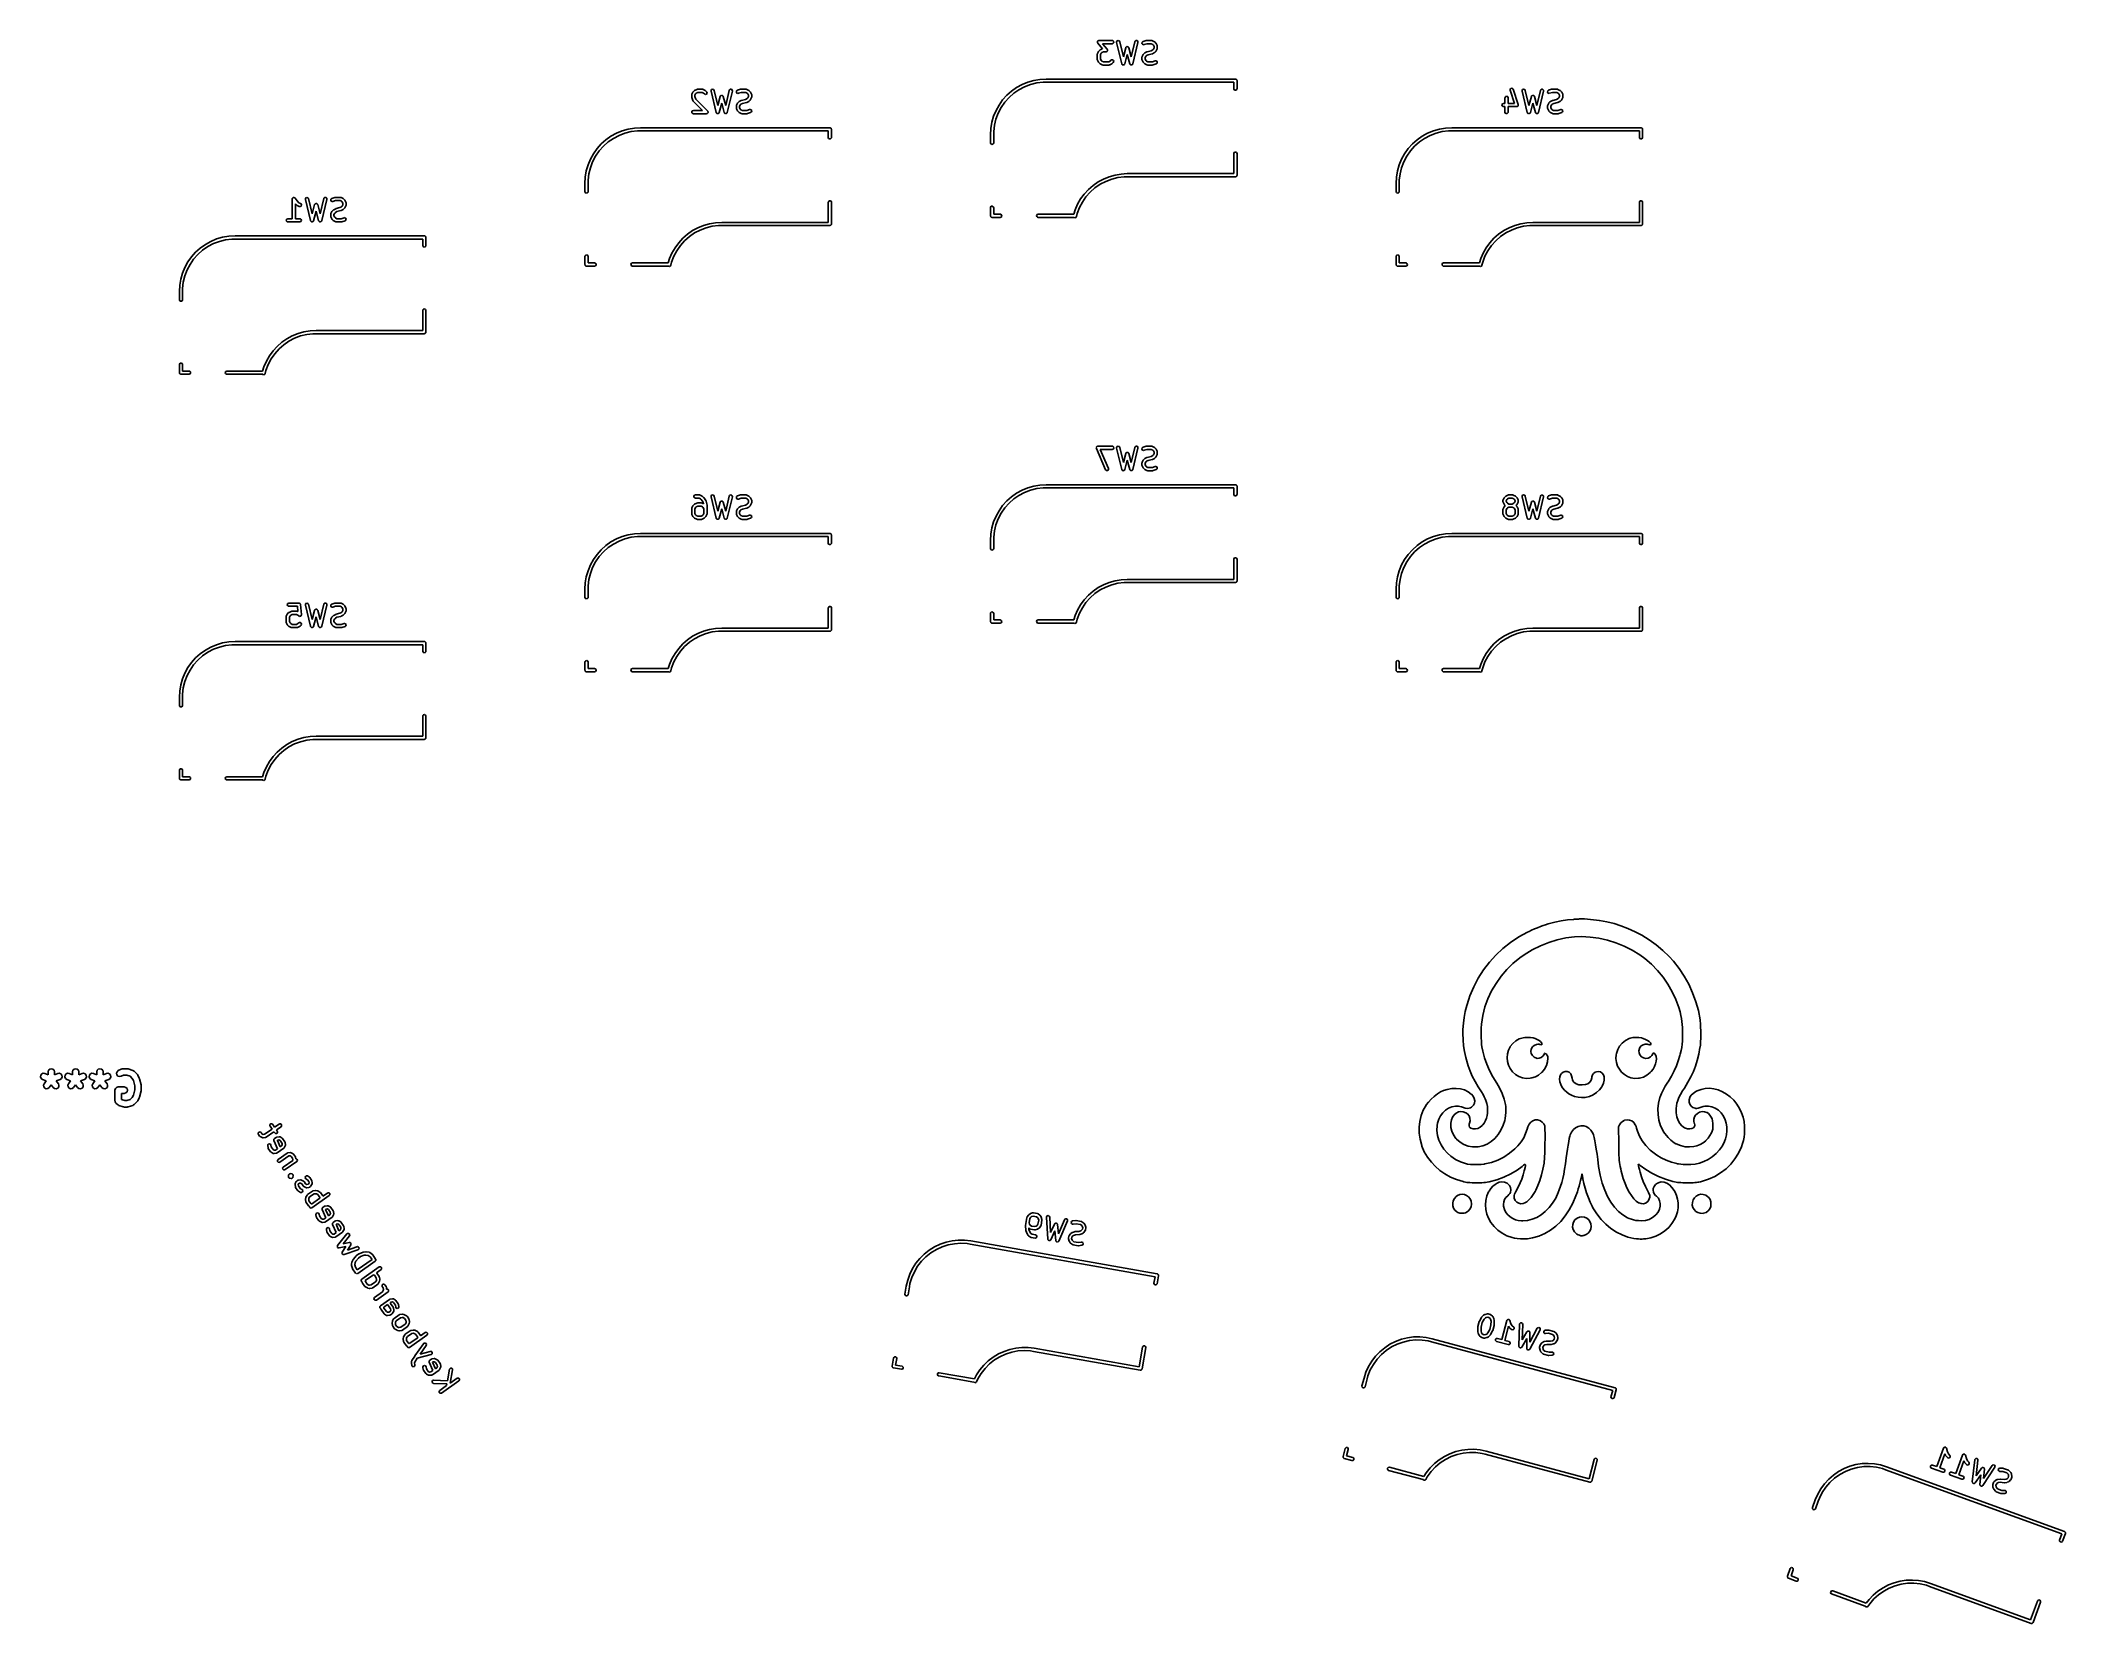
# Model space of a CAD drawing. Extents: x 96.8 to 191.9, y -145.5 to -71.1.
import ezdxf

# ---------------------------------------------------------------- set-up
doc = ezdxf.new("R2010")
doc.units = 0
doc.layers.add('BLACK', color=7, linetype='CONTINUOUS')

msp = doc.modelspace()

# ---------------------------------------------------------------- linework, layer by layer
at = {"layer": 'BLACK', "linetype": 'CONTINUOUS'}
for p, q in [((146.421, -71.2046), (146.424, -71.1994)), ((146.424, -71.2245), (146.421, -71.2046)), ((146.424, -71.1934), (146.436, -71.1777)), ((146.424, -71.1994), (146.424, -71.1934)), ((146.425, -71.2447), (146.424, -71.2245)), ((146.429, -71.2521), (146.425, -71.2447)), ((146.43, -71.2551), (146.429, -71.2521)), ((146.432, -71.2574), (146.43, -71.2551)), ((146.438, -71.267), (146.432, -71.2574)), ((146.436, -71.1777), (146.446, -71.1602)), ((146.666, -71.5272), (146.438, -71.267)), ((146.446, -71.1602), (146.452, -71.1581)), ((146.452, -71.1581), (146.456, -71.1535)), ((146.456, -71.1535), (146.476, -71.1495)), ((146.476, -71.1495), (146.495, -71.1426)), ((146.495, -71.1426), (147.114, -71.1426)), ((147.114, -71.2926), (146.66, -71.2926)), ((146.66, -71.2926), (146.884, -71.5492)), ((147.114, -71.1426), (147.139, -71.1471)), ((147.162, -71.2751), (147.114, -71.2926)), ((147.139, -71.1471), (147.179, -71.1801)), ((147.188, -71.2306), (147.162, -71.2751)), ((147.179, -71.1801), (147.188, -71.2306)), ((147.325, -71.209), (147.348, -71.1631)), ((147.326, -71.235), (147.325, -71.209)), ((147.565, -72.235), (147.326, -71.235)), ((147.348, -71.1631), (147.395, -71.1427)), ((147.395, -71.1427), (147.444, -71.1574)), ((147.444, -71.1574), (147.472, -71.2002)), ((147.472, -71.2002), (147.642, -71.9111)), ((148.014, -71.9111), (148.184, -71.2002)), ((148.33, -71.235), (148.091, -72.235)), ((148.184, -71.2002), (148.194, -71.1763)), ((148.194, -71.1763), (148.235, -71.1457)), ((148.235, -71.1457), (148.286, -71.1488)), ((148.286, -71.1488), (148.324, -71.184)), ((148.324, -71.184), (148.33, -71.235)), ((148.516, -71.2762), (148.526, -71.226)), ((148.54, -71.3214), (148.516, -71.2762)), ((148.526, -71.226), (148.566, -71.1941)), ((148.588, -71.3402), (148.54, -71.3214)), ((148.566, -71.1941), (148.709, -71.1465)), ((148.745, -71.2926), (148.614, -71.3364)), ((148.709, -71.1465), (148.731, -71.1432)), ((148.731, -71.1432), (148.733, -71.1426)), ((148.733, -71.1426), (148.971, -71.1426)), ((148.953, -71.2926), (148.745, -71.2926)), ((149.022, -71.3269), (148.953, -71.2926)), ((148.971, -71.1426), (148.997, -71.1471)), ((148.997, -71.1471), (149, -71.15)), ((149, -71.15), (149.004, -71.1505)), ((149.004, -71.1505), (149.1, -71.1982)), ((149.052, -71.3573), (149.022, -71.3269)), ((149.1, -71.1982), (149.118, -71.2115)), ((149.118, -71.2115), (149.119, -71.2122)), ((149.119, -71.2122), (149.167, -71.2598)), ((149.167, -71.2598), (149.18, -71.2782)), ((149.18, -71.2782), (149.181, -71.2793)), ((149.181, -71.2793), (149.228, -71.3746)), ((146.42, -71.789), (146.424, -71.7634)), ((146.42, -72.0271), (146.42, -71.789)), ((146.421, -72.0314), (146.42, -72.0271)), ((146.42, -72.0357), (146.421, -72.0314)), ((146.428, -72.0607), (146.42, -72.0357)), ((146.424, -71.7634), (146.427, -71.76)), ((146.427, -71.76), (146.428, -71.7555)), ((146.428, -71.7555), (146.475, -71.6603)), ((146.475, -72.1559), (146.428, -72.0607)), ((146.475, -71.6603), (146.489, -71.6423)), ((146.476, -72.157), (146.475, -72.1559)), ((146.489, -72.1754), (146.476, -72.157)), ((146.489, -71.6408), (146.537, -71.5932)), ((146.489, -71.6423), (146.489, -71.6408)), ((146.537, -72.223), (146.489, -72.1754)), ((146.537, -71.5932), (146.555, -71.5803)), ((146.538, -72.2237), (146.537, -72.223)), ((146.556, -72.2371), (146.538, -72.2237)), ((146.555, -71.5803), (146.556, -71.5791)), ((146.556, -71.5791), (146.652, -71.5315)), ((146.652, -72.2847), (146.556, -72.2371)), ((146.604, -71.7382), (146.57, -71.8068)), ((146.57, -71.8068), (146.57, -72.0094)), ((146.57, -72.0094), (146.604, -72.078)), ((146.634, -71.7078), (146.604, -71.7382)), ((146.604, -72.078), (146.634, -72.1084)), ((146.703, -71.6736), (146.634, -71.7078)), ((146.634, -72.1084), (146.703, -72.1426)), ((146.652, -71.5315), (146.666, -71.5272)), ((146.656, -72.2852), (146.652, -72.2847)), ((146.659, -72.2881), (146.656, -72.2852)), ((146.828, -71.6736), (146.703, -71.6736)), ((146.703, -72.1426), (146.953, -72.1426)), ((146.847, -71.6667), (146.828, -71.6736)), ((146.867, -71.6627), (146.847, -71.6667)), ((146.871, -71.6581), (146.867, -71.6627)), ((146.876, -71.656), (146.871, -71.6581)), ((146.886, -71.6385), (146.876, -71.656)), ((146.884, -71.5492), (146.89, -71.5588)), ((146.899, -71.6228), (146.886, -71.6385)), ((146.89, -71.5588), (146.893, -71.5611)), ((146.893, -71.5611), (146.893, -71.5641)), ((146.893, -71.5641), (146.898, -71.5715)), ((146.898, -71.5715), (146.898, -71.5917)), ((146.898, -71.5917), (146.902, -71.6116)), ((146.902, -71.6116), (146.899, -71.6168)), ((146.899, -71.6168), (146.899, -71.6228)), ((146.953, -72.1426), (147.022, -72.1084)), ((147.004, -72.2847), (146.979, -72.2921)), ((147.1, -72.2371), (147.004, -72.2847)), ((147.022, -72.1084), (147.061, -72.0693)), ((147.061, -72.0693), (147.082, -72.0544)), ((147.082, -72.0544), (147.133, -72.0499)), ((147.101, -72.2359), (147.1, -72.2371)), ((147.119, -72.223), (147.101, -72.2359)), ((147.167, -72.1754), (147.119, -72.223)), ((147.133, -72.0499), (147.175, -72.0794)), ((147.188, -72.1289), (147.167, -72.1754)), ((147.175, -72.0794), (147.188, -72.1289)), ((147.569, -72.2416), (147.565, -72.235)), ((147.57, -72.2494), (147.569, -72.2416)), ((147.583, -72.2624), (147.57, -72.2494)), ((147.593, -72.2778), (147.583, -72.2624)), ((147.6, -72.2801), (147.593, -72.2778)), ((147.606, -72.2856), (147.6, -72.2801)), ((147.624, -72.2872), (147.606, -72.2856)), ((147.642, -71.9111), (147.756, -71.484)), ((147.672, -72.2794), (147.657, -72.29)), ((147.689, -72.2721), (147.672, -72.2794)), ((147.693, -72.2651), (147.689, -72.2721)), ((147.699, -72.2606), (147.693, -72.2651)), ((147.71, -72.2369), (147.699, -72.2606)), ((147.828, -71.7944), (147.71, -72.2369)), ((147.756, -71.484), (147.767, -71.4604)), ((147.767, -71.4604), (147.772, -71.4564)), ((147.772, -71.4564), (147.775, -71.4502)), ((147.775, -71.4502), (147.793, -71.4421)), ((147.793, -71.4421), (147.809, -71.4309)), ((147.809, -71.4309), (147.815, -71.4315)), ((147.815, -71.4315), (147.822, -71.4286)), ((147.822, -71.4286), (147.84, -71.4337)), ((147.946, -72.2369), (147.828, -71.7944)), ((147.84, -71.4337), (147.86, -71.4353)), ((147.86, -71.4353), (147.864, -71.4402)), ((147.864, -71.4402), (147.871, -71.4419)), ((147.871, -71.4419), (147.882, -71.4578)), ((147.882, -71.4578), (147.896, -71.4716)), ((147.896, -71.4716), (147.897, -71.4784)), ((147.897, -71.4784), (147.9, -71.484)), ((147.9, -71.484), (148.014, -71.9111)), ((147.951, -72.2434), (147.946, -72.2369)), ((147.951, -72.2512), (147.951, -72.2434)), ((147.965, -72.2639), (147.951, -72.2512)), ((147.975, -72.279), (147.965, -72.2639)), ((147.983, -72.281), (147.975, -72.279)), ((147.989, -72.2865), (147.983, -72.281)), ((148.055, -72.2785), (148.04, -72.2895)), ((148.071, -72.2707), (148.055, -72.2785)), ((148.075, -72.2636), (148.071, -72.2707)), ((148.081, -72.2589), (148.075, -72.2636)), ((148.091, -72.235), (148.081, -72.2589)), ((148.515, -71.9319), (148.519, -71.9063)), ((148.515, -72.0271), (148.515, -71.9319)), ((148.516, -72.0314), (148.515, -72.0271)), ((148.515, -72.0357), (148.516, -72.0314)), ((148.523, -72.0607), (148.515, -72.0357)), ((148.519, -71.9063), (148.522, -71.9028)), ((148.522, -71.9028), (148.523, -71.8984)), ((148.523, -71.8984), (148.57, -71.8031)), ((148.57, -72.1559), (148.523, -72.0607)), ((148.57, -71.8031), (148.584, -71.7851)), ((148.572, -72.157), (148.57, -72.1559)), ((148.584, -72.1754), (148.572, -72.157)), ((148.584, -71.7836), (148.632, -71.736)), ((148.584, -71.7851), (148.584, -71.7836)), ((148.632, -72.223), (148.584, -72.1754)), ((148.614, -71.3364), (148.588, -71.3402)), ((148.632, -71.736), (148.65, -71.7232)), ((148.634, -72.2237), (148.632, -72.223)), ((148.652, -72.2371), (148.634, -72.2237)), ((148.65, -71.7232), (148.652, -71.722)), ((148.652, -71.722), (148.747, -71.6743)), ((148.747, -72.2847), (148.652, -72.2371)), ((148.699, -71.8811), (148.665, -71.9496)), ((148.665, -71.9496), (148.665, -72.0094)), ((148.665, -72.0094), (148.699, -72.078)), ((148.73, -71.8507), (148.699, -71.8811)), ((148.699, -72.078), (148.73, -72.1084)), ((148.807, -71.8122), (148.73, -71.8507)), ((148.73, -72.1084), (148.798, -72.1426)), ((148.747, -71.6743), (148.759, -71.6707)), ((148.751, -72.2852), (148.747, -72.2847)), ((148.755, -72.2881), (148.751, -72.2852)), ((148.759, -71.6707), (148.762, -71.6687)), ((148.762, -71.6687), (148.945, -71.623)), ((148.798, -72.1426), (149.006, -72.1426)), ((148.989, -71.7666), (148.807, -71.8122)), ((148.945, -71.623), (149.022, -71.5846)), ((148.992, -71.7646), (148.989, -71.7666)), ((149.004, -71.7609), (148.992, -71.7646)), ((149.1, -71.7133), (149.004, -71.7609)), ((149.006, -72.1426), (149.138, -72.0988)), ((149.022, -71.5846), (149.052, -71.5541)), ((149.185, -72.2412), (149.042, -72.2888)), ((149.086, -71.4258), (149.052, -71.3573)), ((149.052, -71.5541), (149.086, -71.4856)), ((149.086, -71.4856), (149.086, -71.4258)), ((149.101, -71.7121), (149.1, -71.7133)), ((149.119, -71.6992), (149.101, -71.7121)), ((149.167, -71.6516), (149.119, -71.6992)), ((149.138, -72.0988), (149.163, -72.095)), ((149.163, -72.095), (149.211, -72.1139)), ((149.181, -71.6321), (149.167, -71.6501)), ((149.167, -71.6501), (149.167, -71.6516)), ((149.228, -71.5369), (149.181, -71.6321)), ((149.225, -72.2093), (149.185, -72.2412)), ((149.211, -72.1139), (149.236, -72.159)), ((149.236, -72.159), (149.225, -72.2093)), ((149.228, -71.3746), (149.236, -71.3995)), ((149.229, -71.5324), (149.228, -71.5369)), ((149.232, -71.529), (149.229, -71.5324)), ((149.236, -71.5033), (149.232, -71.529)), ((149.236, -71.3995), (149.235, -71.4039)), ((149.235, -71.4039), (149.236, -71.4081)), ((149.236, -71.4081), (149.236, -71.5033)), ((142.627, -73.3508), (142.883, -73.209)), ((142.883, -73.209), (143.154, -73.0967)), ((143.283, -73.2073), (143.004, -73.3131)), ((143.154, -73.0967), (143.436, -73.0156)), ((143.573, -73.1359), (143.283, -73.2073)), ((143.436, -73.0156), (143.725, -72.9664)), ((143.869, -73.1), (143.573, -73.1359)), ((143.725, -72.9664), (144.018, -72.95)), ((144.018, -73.1), (143.869, -73.1)), ((144.018, -72.95), (152.908, -72.95)), ((152.833, -73.1), (144.018, -73.1)), ((146.685, -72.2926), (146.659, -72.2881)), ((146.971, -72.2926), (146.685, -72.2926)), ((146.975, -72.2911), (146.971, -72.2926)), ((146.979, -72.2921), (146.975, -72.2911)), ((147.642, -72.2925), (147.624, -72.2872)), ((147.649, -72.2894), (147.642, -72.2925)), ((147.657, -72.29), (147.649, -72.2894)), ((148.007, -72.2875), (147.989, -72.2865)), ((148.025, -72.2923), (148.007, -72.2875)), ((148.032, -72.289), (148.025, -72.2923)), ((148.04, -72.2895), (148.032, -72.289)), ((148.78, -72.2926), (148.755, -72.2881)), ((149.018, -72.2926), (148.78, -72.2926)), ((149.02, -72.2921), (149.018, -72.2926)), ((149.042, -72.2888), (149.02, -72.2921)), ((152.833, -73.406), (152.833, -73.1)), ((152.908, -72.95), (152.918, -72.9517)), ((152.918, -72.9517), (152.921, -72.9511)), ((152.921, -72.9511), (152.924, -72.9528)), ((152.924, -72.9528), (152.934, -72.9545)), ((152.934, -72.9545), (152.949, -72.967)), ((152.949, -72.967), (152.965, -72.9768)), ((152.965, -72.9768), (152.968, -72.9831)), ((152.968, -72.9831), (152.973, -72.9875)), ((152.973, -72.9875), (152.976, -73.0067)), ((152.976, -73.0067), (152.983, -73.025)), ((152.983, -73.025), (152.983, -73.406)), ((127.37, -73.6941), (127.374, -73.6684)), ((127.37, -73.7893), (127.37, -73.6941)), ((127.37, -73.7909), (127.37, -73.7893)), ((127.374, -73.813), (127.37, -73.7909)), ((127.374, -73.6684), (127.377, -73.665)), ((127.421, -73.9559), (127.374, -73.813)), ((127.377, -73.665), (127.378, -73.6606)), ((127.378, -73.6606), (127.425, -73.5653)), ((127.424, -73.9594), (127.421, -73.9559)), ((127.424, -73.9639), (127.424, -73.9594)), ((127.439, -73.9852), (127.424, -73.9639)), ((127.425, -73.5653), (127.439, -73.5473)), ((127.439, -73.5458), (127.487, -73.4982)), ((127.439, -73.5473), (127.439, -73.5458)), ((127.883, -74.4286), (127.439, -73.9852)), ((127.487, -73.4982), (127.505, -73.4853)), ((127.505, -73.4853), (127.506, -73.4842)), ((127.506, -73.4842), (127.602, -73.4365)), ((127.554, -73.6433), (127.52, -73.7118)), ((127.52, -73.7118), (127.52, -73.7772)), ((127.52, -73.7772), (127.558, -73.8917)), ((127.584, -73.6129), (127.554, -73.6433)), ((127.558, -73.8917), (128.117, -74.4506)), ((127.653, -73.5786), (127.584, -73.6129)), ((127.602, -73.4365), (127.627, -73.4291)), ((127.627, -73.4291), (127.631, -73.4302)), ((127.631, -73.4302), (127.635, -73.4286)), ((127.635, -73.4286), (127.873, -73.4286)), ((127.856, -73.5786), (127.653, -73.5786)), ((127.924, -73.6129), (127.856, -73.5786)), ((127.873, -73.4286), (127.899, -73.4331)), ((127.899, -73.4331), (127.902, -73.436)), ((127.902, -73.436), (127.907, -73.4365)), ((127.907, -73.4365), (128.002, -73.4842)), ((127.963, -73.6519), (127.924, -73.6129)), ((128.01, -73.6736), (127.963, -73.6519)), ((128.002, -73.4842), (128.02, -73.4975)), ((128.059, -73.6603), (128.01, -73.6736)), ((128.02, -73.4975), (128.022, -73.4982)), ((128.022, -73.4982), (128.069, -73.5458)), ((128.089, -73.6183), (128.059, -73.6603)), ((128.069, -73.5458), (128.084, -73.5672)), ((128.084, -73.5672), (128.089, -73.6183)), ((128.275, -73.495), (128.298, -73.4491)), ((128.276, -73.521), (128.275, -73.495)), ((128.515, -74.521), (128.276, -73.521)), ((128.298, -73.4491), (128.345, -73.4287)), ((128.345, -73.4287), (128.394, -73.4434)), ((128.394, -73.4434), (128.422, -73.4862)), ((128.422, -73.4862), (128.592, -74.1971)), ((128.592, -74.1971), (128.706, -73.77)), ((128.778, -74.0804), (128.66, -74.5229)), ((128.706, -73.77), (128.717, -73.7464)), ((128.717, -73.7464), (128.722, -73.7424)), ((128.722, -73.7424), (128.725, -73.7362)), ((128.725, -73.7362), (128.743, -73.7281)), ((128.743, -73.7281), (128.759, -73.7169)), ((128.759, -73.7169), (128.765, -73.7175)), ((128.765, -73.7175), (128.772, -73.7146)), ((128.772, -73.7146), (128.79, -73.7197)), ((128.896, -74.5229), (128.778, -74.0804)), ((128.79, -73.7197), (128.81, -73.7213)), ((128.81, -73.7213), (128.814, -73.7262)), ((128.814, -73.7262), (128.821, -73.7279)), ((128.821, -73.7279), (128.832, -73.7438)), ((128.832, -73.7438), (128.846, -73.7576)), ((128.846, -73.7576), (128.847, -73.7644)), ((128.847, -73.7644), (128.85, -73.77)), ((128.85, -73.77), (128.964, -74.1971)), ((128.964, -74.1971), (129.134, -73.4862)), ((129.28, -73.521), (129.041, -74.521)), ((129.134, -73.4862), (129.144, -73.4623)), ((129.144, -73.4623), (129.185, -73.4317)), ((129.185, -73.4317), (129.236, -73.4348)), ((129.236, -73.4348), (129.274, -73.47)), ((129.274, -73.47), (129.28, -73.521)), ((129.466, -73.5622), (129.476, -73.512)), ((129.49, -73.6074), (129.466, -73.5622)), ((129.472, -74.1888), (129.473, -74.1844)), ((129.473, -74.1844), (129.52, -74.0891)), ((129.476, -73.512), (129.516, -73.4801)), ((129.538, -73.6262), (129.49, -73.6074)), ((129.516, -73.4801), (129.659, -73.4325)), ((129.52, -74.0891), (129.534, -74.0711)), ((129.534, -74.0696), (129.582, -74.022)), ((129.534, -74.0711), (129.534, -74.0696)), ((129.564, -73.6224), (129.538, -73.6262)), ((129.695, -73.5786), (129.564, -73.6224)), ((129.582, -74.022), (129.6, -74.0092)), ((129.6, -74.0092), (129.602, -74.008)), ((129.602, -74.008), (129.697, -73.9603)), ((129.649, -74.1671), (129.615, -74.2356)), ((129.68, -74.1367), (129.649, -74.1671)), ((129.659, -73.4325), (129.681, -73.4292)), ((129.757, -74.0982), (129.68, -74.1367)), ((129.681, -73.4292), (129.683, -73.4286)), ((129.683, -73.4286), (129.921, -73.4286)), ((129.903, -73.5786), (129.695, -73.5786)), ((129.697, -73.9603), (129.709, -73.9567)), ((129.709, -73.9567), (129.712, -73.9547)), ((129.712, -73.9547), (129.895, -73.909)), ((129.939, -74.0526), (129.757, -74.0982)), ((129.895, -73.909), (129.972, -73.8706)), ((129.972, -73.6129), (129.903, -73.5786)), ((129.921, -73.4286), (129.947, -73.4331)), ((129.942, -74.0506), (129.939, -74.0526)), ((129.954, -74.0469), (129.942, -74.0506)), ((129.947, -73.4331), (129.95, -73.436)), ((129.95, -73.436), (129.954, -73.4365)), ((129.954, -73.4365), (130.05, -73.4842)), ((130.05, -73.9993), (129.954, -74.0469)), ((130.002, -73.6433), (129.972, -73.6129)), ((129.972, -73.8706), (130.002, -73.8401)), ((130.036, -73.7118), (130.002, -73.6433)), ((130.002, -73.8401), (130.036, -73.7716)), ((130.036, -73.7716), (130.036, -73.7118)), ((130.05, -73.4842), (130.068, -73.4975)), ((130.051, -73.9981), (130.05, -73.9993)), ((130.069, -73.9852), (130.051, -73.9981)), ((130.068, -73.4975), (130.069, -73.4982)), ((130.069, -73.4982), (130.117, -73.5458)), ((130.117, -73.9376), (130.069, -73.9852)), ((130.117, -73.5458), (130.13, -73.5642)), ((130.131, -73.9181), (130.117, -73.9361)), ((130.117, -73.9361), (130.117, -73.9376)), ((130.13, -73.5642), (130.131, -73.5653)), ((130.131, -73.5653), (130.178, -73.6606)), ((130.178, -73.8229), (130.131, -73.9181)), ((130.178, -73.6606), (130.186, -73.6855)), ((130.179, -73.8184), (130.178, -73.8229)), ((130.182, -73.815), (130.179, -73.8184)), ((130.186, -73.7893), (130.182, -73.815)), ((130.186, -73.6855), (130.185, -73.6899)), ((130.185, -73.6899), (130.186, -73.6941)), ((130.186, -73.6941), (130.186, -73.7893)), ((141.662, -74.4304), (141.804, -74.1737)), ((141.804, -74.1737), (141.974, -73.9346)), ((142.074, -74.042), (141.905, -74.2874)), ((141.974, -73.9346), (142.169, -73.7159)), ((142.272, -73.8188), (142.074, -74.042)), ((142.169, -73.7159), (142.388, -73.5205)), ((142.495, -73.621), (142.272, -73.8188)), ((142.388, -73.5205), (142.627, -73.3508)), ((142.74, -73.4516), (142.495, -73.621)), ((143.004, -73.3131), (142.74, -73.4516)), ((152.851, -73.4542), (152.833, -73.406)), ((152.895, -73.4799), (152.851, -73.4542)), ((152.945, -73.471), (152.895, -73.4799)), ((152.978, -73.4317), (152.945, -73.471)), ((152.983, -73.406), (152.978, -73.4317)), ((165.423, -74.1573), (165.449, -74.1128)), ((165.432, -74.2078), (165.423, -74.1573)), ((165.449, -74.1128), (165.497, -74.0953)), ((165.497, -74.0953), (165.565, -74.0953)), ((165.565, -73.837), (165.569, -73.8113)), ((165.565, -74.0953), (165.565, -73.837)), ((165.569, -73.8113), (165.602, -73.772)), ((165.602, -73.772), (165.653, -73.7631)), ((165.653, -73.7631), (165.697, -73.7887)), ((165.697, -73.7887), (165.715, -73.837)), ((165.715, -73.837), (165.715, -74.0953)), ((165.715, -74.0953), (166.012, -74.0953)), ((165.803, -73.454), (165.822, -73.4062)), ((165.807, -73.4797), (165.803, -73.454)), ((166.012, -74.0953), (165.807, -73.4797)), ((165.822, -73.4062), (165.867, -73.3818)), ((165.867, -73.3818), (165.917, -73.3921)), ((165.917, -73.3921), (165.949, -73.4323)), ((165.949, -73.4323), (166.187, -74.1466)), ((166.19, -74.1833), (166.18, -74.201)), ((166.187, -74.1466), (166.191, -74.1723)), ((166.191, -74.1723), (166.189, -74.1777)), ((166.189, -74.1777), (166.19, -74.1833)), ((166.375, -73.495), (166.398, -73.4491)), ((166.376, -73.521), (166.375, -73.495)), ((166.615, -74.521), (166.376, -73.521)), ((166.398, -73.4491), (166.445, -73.4287)), ((166.445, -73.4287), (166.494, -73.4434)), ((166.494, -73.4434), (166.522, -73.4862)), ((166.522, -73.4862), (166.692, -74.1971)), ((166.692, -74.1971), (166.806, -73.77)), ((166.878, -74.0804), (166.76, -74.5229)), ((166.806, -73.77), (166.817, -73.7464)), ((166.817, -73.7464), (166.822, -73.7424)), ((166.822, -73.7424), (166.825, -73.7362)), ((166.825, -73.7362), (166.843, -73.7281)), ((166.843, -73.7281), (166.859, -73.7169)), ((166.859, -73.7169), (166.865, -73.7175)), ((166.865, -73.7175), (166.872, -73.7146)), ((166.872, -73.7146), (166.89, -73.7197)), ((166.996, -74.5229), (166.878, -74.0804)), ((166.89, -73.7197), (166.91, -73.7213)), ((166.91, -73.7213), (166.914, -73.7262)), ((166.914, -73.7262), (166.921, -73.7279)), ((166.921, -73.7279), (166.932, -73.7438)), ((166.932, -73.7438), (166.946, -73.7576)), ((166.946, -73.7576), (166.947, -73.7644)), ((166.947, -73.7644), (166.95, -73.77)), ((166.95, -73.77), (167.064, -74.1971)), ((167.064, -74.1971), (167.234, -73.4862)), ((167.38, -73.521), (167.141, -74.521)), ((167.234, -73.4862), (167.244, -73.4623)), ((167.244, -73.4623), (167.285, -73.4317)), ((167.285, -73.4317), (167.336, -73.4348)), ((167.336, -73.4348), (167.374, -73.47)), ((167.374, -73.47), (167.38, -73.521)), ((167.566, -73.5622), (167.576, -73.512)), ((167.59, -73.6074), (167.566, -73.5622)), ((167.572, -74.1888), (167.573, -74.1844)), ((167.573, -74.1844), (167.62, -74.0891)), ((167.576, -73.512), (167.616, -73.4801)), ((167.638, -73.6262), (167.59, -73.6074)), ((167.616, -73.4801), (167.759, -73.4325)), ((167.62, -74.0891), (167.634, -74.0711)), ((167.634, -74.0696), (167.682, -74.022)), ((167.634, -74.0711), (167.634, -74.0696)), ((167.664, -73.6224), (167.638, -73.6262)), ((167.795, -73.5786), (167.664, -73.6224)), ((167.682, -74.022), (167.7, -74.0092)), ((167.7, -74.0092), (167.702, -74.008)), ((167.702, -74.008), (167.797, -73.9603)), ((167.749, -74.1671), (167.715, -74.2356)), ((167.78, -74.1367), (167.749, -74.1671)), ((167.759, -73.4325), (167.781, -73.4292)), ((167.857, -74.0982), (167.78, -74.1367)), ((167.781, -73.4292), (167.783, -73.4286)), ((167.783, -73.4286), (168.021, -73.4286)), ((168.003, -73.5786), (167.795, -73.5786)), ((167.797, -73.9603), (167.809, -73.9567)), ((167.809, -73.9567), (167.812, -73.9547)), ((167.812, -73.9547), (167.995, -73.909)), ((168.039, -74.0526), (167.857, -74.0982)), ((167.995, -73.909), (168.072, -73.8706)), ((168.072, -73.6129), (168.003, -73.5786)), ((168.021, -73.4286), (168.047, -73.4331)), ((168.042, -74.0506), (168.039, -74.0526)), ((168.054, -74.0469), (168.042, -74.0506)), ((168.047, -73.4331), (168.05, -73.436)), ((168.05, -73.436), (168.054, -73.4365)), ((168.054, -73.4365), (168.15, -73.4842)), ((168.15, -73.9993), (168.054, -74.0469)), ((168.102, -73.6433), (168.072, -73.6129)), ((168.072, -73.8706), (168.102, -73.8401)), ((168.136, -73.7118), (168.102, -73.6433)), ((168.102, -73.8401), (168.136, -73.7716)), ((168.136, -73.7716), (168.136, -73.7118)), ((168.15, -73.4842), (168.168, -73.4975)), ((168.151, -73.9981), (168.15, -73.9993)), ((168.169, -73.9852), (168.151, -73.9981)), ((168.168, -73.4975), (168.169, -73.4982)), ((168.169, -73.4982), (168.217, -73.5458)), ((168.217, -73.9376), (168.169, -73.9852)), ((168.217, -73.5458), (168.23, -73.5642)), ((168.231, -73.9181), (168.217, -73.9361)), ((168.217, -73.9361), (168.217, -73.9376)), ((168.23, -73.5642), (168.231, -73.5653)), ((168.231, -73.5653), (168.278, -73.6606)), ((168.278, -73.8229), (168.231, -73.9181)), ((168.278, -73.6606), (168.286, -73.6855)), ((168.279, -73.8184), (168.278, -73.8229)), ((168.282, -73.815), (168.279, -73.8184)), ((168.286, -73.7893), (168.282, -73.815)), ((168.286, -73.6855), (168.285, -73.6899)), ((168.285, -73.6899), (168.286, -73.6941)), ((168.286, -73.6941), (168.286, -73.7893)), ((127.371, -74.4906), (127.396, -74.4462)), ((127.38, -74.5411), (127.371, -74.4906)), ((127.419, -74.5741), (127.38, -74.5411)), ((127.396, -74.4462), (127.445, -74.4286)), ((127.445, -74.5786), (127.419, -74.5741)), ((127.445, -74.4286), (127.883, -74.4286)), ((128.064, -74.5786), (127.445, -74.5786)), ((128.085, -74.5709), (128.064, -74.5786)), ((128.107, -74.5651), (128.085, -74.5709)), ((128.109, -74.5622), (128.107, -74.5651)), ((128.112, -74.5611), (128.109, -74.5622)), ((128.123, -74.5415), (128.112, -74.5611)), ((128.117, -74.4506), (128.126, -74.464)), ((128.136, -74.523), (128.123, -74.5415)), ((128.126, -74.464), (128.129, -74.4661)), ((128.129, -74.4661), (128.129, -74.4681)), ((128.129, -74.4681), (128.132, -74.4719)), ((128.132, -74.4719), (128.134, -74.4944)), ((128.134, -74.4944), (128.138, -74.5166)), ((128.138, -74.5166), (128.136, -74.5196)), ((128.136, -74.5196), (128.136, -74.523)), ((128.519, -74.5276), (128.515, -74.521)), ((128.52, -74.5354), (128.519, -74.5276)), ((128.533, -74.5484), (128.52, -74.5354)), ((128.543, -74.5638), (128.533, -74.5484)), ((128.55, -74.5661), (128.543, -74.5638)), ((128.556, -74.5716), (128.55, -74.5661)), ((128.574, -74.5732), (128.556, -74.5716)), ((128.592, -74.5785), (128.574, -74.5732)), ((128.599, -74.5754), (128.592, -74.5785)), ((128.607, -74.576), (128.599, -74.5754)), ((128.622, -74.5654), (128.607, -74.576)), ((128.639, -74.5581), (128.622, -74.5654)), ((128.643, -74.5511), (128.639, -74.5581)), ((128.649, -74.5466), (128.643, -74.5511)), ((128.66, -74.5229), (128.649, -74.5466)), ((128.901, -74.5294), (128.896, -74.5229)), ((128.901, -74.5372), (128.901, -74.5294)), ((128.915, -74.5499), (128.901, -74.5372)), ((128.925, -74.565), (128.915, -74.5499)), ((128.933, -74.567), (128.925, -74.565)), ((128.939, -74.5725), (128.933, -74.567)), ((128.957, -74.5735), (128.939, -74.5725)), ((128.975, -74.5783), (128.957, -74.5735)), ((128.982, -74.575), (128.975, -74.5783)), ((128.99, -74.5755), (128.982, -74.575)), ((129.005, -74.5645), (128.99, -74.5755)), ((129.021, -74.5567), (129.005, -74.5645)), ((129.025, -74.5496), (129.021, -74.5567)), ((129.031, -74.5449), (129.025, -74.5496)), ((129.041, -74.521), (129.031, -74.5449)), ((129.465, -74.2179), (129.469, -74.1923)), ((129.465, -74.3131), (129.465, -74.2179)), ((129.466, -74.3174), (129.465, -74.3131)), ((129.465, -74.3217), (129.466, -74.3174)), ((129.473, -74.3467), (129.465, -74.3217)), ((129.469, -74.1923), (129.472, -74.1888)), ((129.52, -74.4419), (129.473, -74.3467)), ((129.522, -74.443), (129.52, -74.4419)), ((129.534, -74.4614), (129.522, -74.443)), ((129.582, -74.509), (129.534, -74.4614)), ((129.584, -74.5097), (129.582, -74.509)), ((129.602, -74.5231), (129.584, -74.5097)), ((129.697, -74.5707), (129.602, -74.5231)), ((129.615, -74.2356), (129.615, -74.2954)), ((129.615, -74.2954), (129.649, -74.364)), ((129.649, -74.364), (129.68, -74.3944)), ((129.68, -74.3944), (129.748, -74.4286)), ((129.701, -74.5712), (129.697, -74.5707)), ((129.705, -74.5741), (129.701, -74.5712)), ((129.73, -74.5786), (129.705, -74.5741)), ((129.968, -74.5786), (129.73, -74.5786)), ((129.748, -74.4286), (129.956, -74.4286)), ((129.956, -74.4286), (130.088, -74.3848)), ((129.97, -74.5781), (129.968, -74.5786)), ((129.992, -74.5748), (129.97, -74.5781)), ((130.135, -74.5272), (129.992, -74.5748)), ((130.088, -74.3848), (130.113, -74.381)), ((130.113, -74.381), (130.161, -74.3999)), ((130.175, -74.4953), (130.135, -74.5272)), ((130.161, -74.3999), (130.186, -74.445)), ((130.186, -74.445), (130.175, -74.4953)), ((141.419, -75.2722), (141.469, -74.9831)), ((141.469, -74.9831), (141.55, -74.7013)), ((141.55, -74.7013), (141.662, -74.4304)), ((141.589, -75.1199), (141.553, -75.4159)), ((141.66, -74.8303), (141.589, -75.1199)), ((141.766, -74.5515), (141.66, -74.8303)), ((141.905, -74.2874), (141.766, -74.5515)), ((165.471, -74.2408), (165.432, -74.2078)), ((165.497, -74.2453), (165.471, -74.2408)), ((165.565, -74.2453), (165.497, -74.2453)), ((165.565, -74.5036), (165.565, -74.2453)), ((165.582, -74.5518), (165.565, -74.5036)), ((165.627, -74.5775), (165.582, -74.5518)), ((165.677, -74.5686), (165.627, -74.5775)), ((165.71, -74.5293), (165.677, -74.5686)), ((165.715, -74.5036), (165.71, -74.5293)), ((166.116, -74.2453), (165.715, -74.2453)), ((165.715, -74.2453), (165.715, -74.5036)), ((166.121, -74.2433), (166.116, -74.2453)), ((166.127, -74.2445), (166.121, -74.2433)), ((166.145, -74.2347), (166.127, -74.2445)), ((166.164, -74.2277), (166.145, -74.2347)), ((166.167, -74.2228), (166.164, -74.2277)), ((166.172, -74.22), (166.167, -74.2228)), ((166.18, -74.201), (166.172, -74.22)), ((166.619, -74.5276), (166.615, -74.521)), ((166.62, -74.5354), (166.619, -74.5276)), ((166.633, -74.5484), (166.62, -74.5354)), ((166.643, -74.5638), (166.633, -74.5484)), ((166.65, -74.5661), (166.643, -74.5638)), ((166.656, -74.5716), (166.65, -74.5661)), ((166.674, -74.5732), (166.656, -74.5716)), ((166.692, -74.5785), (166.674, -74.5732)), ((166.699, -74.5754), (166.692, -74.5785)), ((166.707, -74.576), (166.699, -74.5754)), ((166.722, -74.5654), (166.707, -74.576)), ((166.739, -74.5581), (166.722, -74.5654)), ((166.743, -74.5511), (166.739, -74.5581)), ((166.749, -74.5466), (166.743, -74.5511)), ((166.76, -74.5229), (166.749, -74.5466)), ((167.001, -74.5294), (166.996, -74.5229)), ((167.001, -74.5372), (167.001, -74.5294)), ((167.015, -74.5499), (167.001, -74.5372)), ((167.025, -74.565), (167.015, -74.5499)), ((167.033, -74.567), (167.025, -74.565)), ((167.039, -74.5725), (167.033, -74.567)), ((167.057, -74.5735), (167.039, -74.5725)), ((167.075, -74.5783), (167.057, -74.5735)), ((167.082, -74.575), (167.075, -74.5783)), ((167.09, -74.5755), (167.082, -74.575)), ((167.105, -74.5645), (167.09, -74.5755)), ((167.121, -74.5567), (167.105, -74.5645)), ((167.125, -74.5496), (167.121, -74.5567)), ((167.131, -74.5449), (167.125, -74.5496)), ((167.141, -74.521), (167.131, -74.5449)), ((167.565, -74.2179), (167.569, -74.1923)), ((167.565, -74.3131), (167.565, -74.2179)), ((167.566, -74.3174), (167.565, -74.3131)), ((167.565, -74.3217), (167.566, -74.3174)), ((167.573, -74.3467), (167.565, -74.3217)), ((167.569, -74.1923), (167.572, -74.1888)), ((167.62, -74.4419), (167.573, -74.3467)), ((167.622, -74.443), (167.62, -74.4419)), ((167.634, -74.4614), (167.622, -74.443)), ((167.682, -74.509), (167.634, -74.4614)), ((167.684, -74.5097), (167.682, -74.509)), ((167.702, -74.5231), (167.684, -74.5097)), ((167.797, -74.5707), (167.702, -74.5231)), ((167.715, -74.2356), (167.715, -74.2954)), ((167.715, -74.2954), (167.749, -74.364)), ((167.749, -74.364), (167.78, -74.3944)), ((167.78, -74.3944), (167.848, -74.4286)), ((167.801, -74.5712), (167.797, -74.5707)), ((167.805, -74.5741), (167.801, -74.5712)), ((167.83, -74.5786), (167.805, -74.5741)), ((168.068, -74.5786), (167.83, -74.5786)), ((167.848, -74.4286), (168.056, -74.4286)), ((168.056, -74.4286), (168.188, -74.3848)), ((168.07, -74.5781), (168.068, -74.5786)), ((168.092, -74.5748), (168.07, -74.5781)), ((168.235, -74.5272), (168.092, -74.5748)), ((168.188, -74.3848), (168.213, -74.381)), ((168.213, -74.381), (168.261, -74.3999)), ((168.275, -74.4953), (168.235, -74.5272)), ((168.261, -74.3999), (168.286, -74.445)), ((168.286, -74.445), (168.275, -74.4953)), ((122.924, -76.2206), (123.119, -76.0019)), ((123.119, -76.0019), (123.338, -75.8065)), ((123.445, -75.907), (123.222, -76.1048)), ((123.338, -75.8065), (123.577, -75.6368)), ((123.69, -75.7376), (123.445, -75.907)), ((123.577, -75.6368), (123.833, -75.495)), ((123.954, -75.5991), (123.69, -75.7376)), ((123.833, -75.495), (124.104, -75.3827)), ((124.233, -75.4933), (123.954, -75.5991)), ((124.104, -75.3827), (124.386, -75.3016)), ((124.523, -75.4219), (124.233, -75.4933)), ((124.386, -75.3016), (124.675, -75.2524)), ((124.819, -75.386), (124.523, -75.4219)), ((124.675, -75.2524), (124.968, -75.236)), ((124.968, -75.386), (124.819, -75.386)), ((124.968, -75.236), (133.858, -75.236)), ((133.783, -75.386), (124.968, -75.386)), ((133.783, -75.692), (133.783, -75.386)), ((133.801, -75.7402), (133.783, -75.692)), ((133.845, -75.7659), (133.801, -75.7402)), ((133.895, -75.757), (133.845, -75.7659)), ((133.858, -75.236), (133.868, -75.2377)), ((133.868, -75.2377), (133.871, -75.2371)), ((133.871, -75.2371), (133.874, -75.2388)), ((133.874, -75.2388), (133.884, -75.2405)), ((133.884, -75.2405), (133.899, -75.253)), ((133.928, -75.7177), (133.895, -75.757)), ((133.899, -75.253), (133.915, -75.2628)), ((133.915, -75.2628), (133.918, -75.2691)), ((133.918, -75.2691), (133.923, -75.2735)), ((133.923, -75.2735), (133.926, -75.2927)), ((133.926, -75.2927), (133.933, -75.311)), ((133.933, -75.692), (133.928, -75.7177)), ((133.933, -75.311), (133.933, -75.692)), ((141.403, -75.565), (141.419, -75.2722)), ((141.403, -75.946), (141.403, -75.565)), ((141.421, -75.9942), (141.403, -75.946)), ((141.465, -76.0199), (141.421, -75.9942)), ((141.516, -76.011), (141.465, -76.0199)), ((141.548, -75.9717), (141.516, -76.011)), ((141.553, -75.946), (141.548, -75.9717)), ((141.553, -75.4159), (141.553, -75.565)), ((141.553, -75.565), (141.553, -75.946)), ((161.024, -76.2206), (161.219, -76.0019)), ((161.219, -76.0019), (161.438, -75.8065)), ((161.545, -75.907), (161.322, -76.1048)), ((161.438, -75.8065), (161.677, -75.6368)), ((161.79, -75.7376), (161.545, -75.907)), ((161.677, -75.6368), (161.933, -75.495)), ((162.054, -75.5991), (161.79, -75.7376)), ((161.933, -75.495), (162.204, -75.3827)), ((162.333, -75.4933), (162.054, -75.5991)), ((162.204, -75.3827), (162.486, -75.3016)), ((162.623, -75.4219), (162.333, -75.4933)), ((162.486, -75.3016), (162.775, -75.2524)), ((162.919, -75.386), (162.623, -75.4219)), ((162.775, -75.2524), (163.068, -75.236)), ((163.068, -75.386), (162.919, -75.386)), ((163.068, -75.236), (171.958, -75.236)), ((171.883, -75.386), (163.068, -75.386)), ((171.883, -75.692), (171.883, -75.386)), ((171.901, -75.7402), (171.883, -75.692)), ((171.945, -75.7659), (171.901, -75.7402)), ((171.995, -75.757), (171.945, -75.7659)), ((171.958, -75.236), (171.968, -75.2377)), ((171.968, -75.2377), (171.971, -75.2371)), ((171.971, -75.2371), (171.974, -75.2388)), ((171.974, -75.2388), (171.984, -75.2405)), ((171.984, -75.2405), (171.999, -75.253)), ((172.028, -75.7177), (171.995, -75.757)), ((171.999, -75.253), (172.015, -75.2628)), ((172.015, -75.2628), (172.018, -75.2691)), ((172.018, -75.2691), (172.023, -75.2735)), ((172.023, -75.2735), (172.026, -75.2927)), ((172.026, -75.2927), (172.033, -75.311)), ((172.033, -75.692), (172.028, -75.7177)), ((172.033, -75.311), (172.033, -75.692)), ((122.419, -77.2691), (122.5, -76.9873)), ((122.5, -76.9873), (122.612, -76.7164)), ((122.716, -76.8375), (122.61, -77.1163)), ((122.612, -76.7164), (122.754, -76.4597)), ((122.855, -76.5734), (122.716, -76.8375)), ((122.754, -76.4597), (122.924, -76.2206)), ((123.024, -76.328), (122.855, -76.5734)), ((123.222, -76.1048), (123.024, -76.328)), ((152.833, -76.454), (152.838, -76.4283)), ((152.833, -77.395), (152.833, -76.454)), ((152.838, -76.4283), (152.87, -76.389)), ((152.87, -76.389), (152.921, -76.3801)), ((152.921, -76.3801), (152.965, -76.4058)), ((152.965, -76.4058), (152.983, -76.454)), ((152.983, -76.454), (152.983, -77.47)), ((160.519, -77.2691), (160.6, -76.9873)), ((160.6, -76.9873), (160.712, -76.7164)), ((160.816, -76.8375), (160.71, -77.1163)), ((160.712, -76.7164), (160.854, -76.4597)), ((160.955, -76.5734), (160.816, -76.8375)), ((160.854, -76.4597), (161.024, -76.2206)), ((161.124, -76.328), (160.955, -76.5734)), ((161.322, -76.1048), (161.124, -76.328)), ((122.353, -77.851), (122.369, -77.5582)), ((122.353, -78.232), (122.353, -77.851)), ((122.369, -77.5582), (122.419, -77.2691)), ((122.539, -77.4059), (122.503, -77.7019)), ((122.503, -77.7019), (122.503, -77.851)), ((122.503, -77.851), (122.503, -78.232)), ((122.61, -77.1163), (122.539, -77.4059)), ((146.001, -78.1389), (146.219, -77.9488)), ((146.219, -77.9488), (146.456, -77.784)), ((146.553, -77.8949), (146.308, -78.0635)), ((146.456, -77.784), (146.71, -77.6462)), ((146.817, -77.757), (146.553, -77.8949)), ((146.71, -77.6462), (146.977, -77.5373)), ((147.095, -77.6518), (146.817, -77.757)), ((146.977, -77.5373), (147.255, -77.4586)), ((147.384, -77.5807), (147.095, -77.6518)), ((147.255, -77.4586), (147.54, -77.4109)), ((147.679, -77.545), (147.384, -77.5807)), ((147.54, -77.4109), (147.828, -77.395)), ((147.828, -77.545), (147.679, -77.545)), ((147.828, -77.395), (147.828, -77.395)), ((147.828, -77.395), (152.833, -77.395)), ((152.908, -77.545), (147.828, -77.545)), ((147.828, -77.545), (147.828, -77.545)), ((152.926, -77.5383), (152.908, -77.545)), ((152.945, -77.535), (152.926, -77.5383)), ((152.95, -77.5298), (152.945, -77.535)), ((152.956, -77.5275), (152.95, -77.5298)), ((152.966, -77.5106), (152.956, -77.5275)), ((152.978, -77.4957), (152.966, -77.5106)), ((152.98, -77.4859), (152.978, -77.4957)), ((152.982, -77.483), (152.98, -77.4859)), ((152.983, -77.47), (152.981, -77.4797)), ((152.981, -77.4797), (152.982, -77.483)), ((160.453, -77.851), (160.469, -77.5582)), ((160.453, -78.232), (160.453, -77.851)), ((160.453, -77.851), (160.453, -77.851)), ((160.469, -77.5582), (160.519, -77.2691)), ((160.639, -77.4059), (160.603, -77.7019)), ((160.603, -77.7019), (160.603, -77.851)), ((160.603, -77.851), (160.603, -78.232)), ((160.71, -77.1163), (160.639, -77.4059)), ((108.605, -78.5836), (108.61, -78.558)), ((108.605, -79.5086), (108.605, -78.5836)), ((108.61, -78.558), (108.613, -78.5547)), ((108.613, -78.5504), (108.629, -78.5353)), ((108.613, -78.5547), (108.613, -78.5504)), ((108.629, -78.5353), (108.643, -78.5187)), ((108.643, -78.5187), (108.647, -78.5179)), ((108.647, -78.5179), (108.65, -78.5149)), ((108.65, -78.5149), (108.672, -78.5135)), ((108.672, -78.5135), (108.693, -78.5098)), ((108.693, -78.5098), (108.697, -78.5119)), ((108.697, -78.5119), (108.701, -78.5116)), ((108.701, -78.5116), (108.719, -78.5245)), ((108.719, -78.5245), (108.738, -78.5354)), ((108.738, -78.5354), (108.739, -78.5395)), ((108.739, -78.5395), (108.743, -78.542)), ((108.743, -78.542), (108.834, -78.6787)), ((108.818, -78.8747), (108.755, -78.8123)), ((108.755, -78.8123), (108.755, -79.5086)), ((108.819, -78.8754), (108.818, -78.8747)), ((108.837, -78.8888), (108.819, -78.8754)), ((108.834, -78.6787), (108.915, -78.7601)), ((108.933, -78.9364), (108.837, -78.8888)), ((108.915, -78.7601), (109, -78.8023)), ((108.984, -78.9423), (108.933, -78.9364)), ((109.026, -78.914), (108.984, -78.9423)), ((109, -78.8023), (109.021, -78.8178)), ((109.021, -78.8178), (109.041, -78.8648)), ((109.041, -78.8648), (109.026, -78.914)), ((109.225, -78.575), (109.248, -78.5291)), ((109.226, -78.601), (109.225, -78.575)), ((109.465, -79.601), (109.226, -78.601)), ((109.248, -78.5291), (109.295, -78.5087)), ((109.295, -78.5087), (109.344, -78.5234)), ((109.344, -78.5234), (109.372, -78.5662)), ((109.372, -78.5662), (109.542, -79.2771)), ((109.542, -79.2771), (109.656, -78.85)), ((109.656, -78.85), (109.667, -78.8264)), ((109.667, -78.8264), (109.672, -78.8224)), ((109.672, -78.8224), (109.675, -78.8162)), ((109.675, -78.8162), (109.693, -78.8081)), ((109.693, -78.8081), (109.709, -78.7969)), ((109.709, -78.7969), (109.715, -78.7975)), ((109.715, -78.7975), (109.722, -78.7946)), ((109.722, -78.7946), (109.74, -78.7997)), ((109.74, -78.7997), (109.76, -78.8013)), ((109.76, -78.8013), (109.764, -78.8062)), ((109.764, -78.8062), (109.771, -78.8079)), ((109.771, -78.8079), (109.782, -78.8238)), ((109.782, -78.8238), (109.796, -78.8376)), ((109.796, -78.8376), (109.797, -78.8444)), ((109.797, -78.8444), (109.8, -78.85)), ((109.8, -78.85), (109.914, -79.2771)), ((109.914, -79.2771), (110.084, -78.5662)), ((110.23, -78.601), (109.991, -79.601)), ((110.084, -78.5662), (110.094, -78.5423)), ((110.094, -78.5423), (110.135, -78.5117)), ((110.135, -78.5117), (110.186, -78.5148)), ((110.186, -78.5148), (110.224, -78.55)), ((110.224, -78.55), (110.23, -78.601)), ((110.416, -78.6422), (110.426, -78.592)), ((110.44, -78.6874), (110.416, -78.6422)), ((110.426, -78.592), (110.466, -78.5601)), ((110.488, -78.7062), (110.44, -78.6874)), ((110.466, -78.5601), (110.609, -78.5125)), ((110.514, -78.7024), (110.488, -78.7062)), ((110.645, -78.6586), (110.514, -78.7024)), ((110.609, -78.5125), (110.631, -78.5092)), ((110.631, -78.5092), (110.633, -78.5086)), ((110.633, -78.5086), (110.871, -78.5086)), ((110.853, -78.6586), (110.645, -78.6586)), ((110.922, -78.6929), (110.853, -78.6586)), ((110.871, -78.5086), (110.897, -78.5131)), ((110.897, -78.5131), (110.9, -78.516)), ((110.9, -78.516), (110.904, -78.5165)), ((110.904, -78.5165), (111, -78.5642)), ((110.952, -78.7233), (110.922, -78.6929)), ((110.922, -78.9506), (110.952, -78.9201)), ((110.986, -78.7918), (110.952, -78.7233)), ((110.952, -78.9201), (110.986, -78.8516)), ((110.986, -78.8516), (110.986, -78.7918)), ((111, -78.5642), (111.018, -78.5775)), ((111.018, -78.5775), (111.019, -78.5782)), ((111.019, -78.5782), (111.067, -78.6258)), ((111.067, -78.6258), (111.08, -78.6442)), ((111.08, -78.6442), (111.081, -78.6453)), ((111.081, -78.6453), (111.128, -78.7406)), ((111.128, -78.9029), (111.081, -78.9981)), ((111.128, -78.7406), (111.136, -78.7655)), ((111.129, -78.8984), (111.128, -78.9029)), ((111.132, -78.895), (111.129, -78.8984)), ((111.136, -78.8693), (111.132, -78.895)), ((111.136, -78.7655), (111.135, -78.7699)), ((111.135, -78.7699), (111.136, -78.7741)), ((111.136, -78.7741), (111.136, -78.8693)), ((122.371, -78.2802), (122.353, -78.232)), ((122.415, -78.3059), (122.371, -78.2802)), ((122.465, -78.297), (122.415, -78.3059)), ((122.498, -78.2577), (122.465, -78.297)), ((122.503, -78.232), (122.498, -78.2577)), ((133.783, -78.74), (133.788, -78.7143)), ((133.783, -79.681), (133.783, -78.74)), ((133.788, -78.7143), (133.82, -78.675)), ((133.82, -78.675), (133.871, -78.6661)), ((133.871, -78.6661), (133.915, -78.6918)), ((133.915, -78.6918), (133.933, -78.74)), ((133.933, -78.74), (133.933, -79.756)), ((141.408, -78.9683), (141.44, -78.929)), ((141.44, -78.929), (141.491, -78.9201)), ((141.491, -78.9201), (141.535, -78.9458)), ((145.376, -79.0999), (145.492, -78.8352)), ((145.492, -78.8352), (145.636, -78.5847)), ((145.718, -78.727), (145.579, -78.99)), ((145.636, -78.5847), (145.806, -78.3517)), ((145.887, -78.4826), (145.718, -78.727)), ((145.806, -78.3517), (146.001, -78.1389)), ((146.085, -78.2604), (145.887, -78.4826)), ((146.308, -78.0635), (146.085, -78.2604)), ((160.471, -78.2802), (160.453, -78.232)), ((160.515, -78.3059), (160.471, -78.2802)), ((160.565, -78.297), (160.515, -78.3059)), ((160.598, -78.2577), (160.565, -78.297)), ((160.603, -78.232), (160.598, -78.2577)), ((171.883, -78.74), (171.888, -78.7143)), ((171.883, -79.681), (171.883, -78.74)), ((171.888, -78.7143), (171.921, -78.675)), ((171.921, -78.675), (171.971, -78.6661)), ((171.971, -78.6661), (172.015, -78.6918)), ((172.015, -78.6918), (172.033, -78.74)), ((172.033, -78.74), (172.033, -79.756)), ((108.321, -79.5706), (108.346, -79.5262)), ((108.33, -79.6211), (108.321, -79.5706)), ((108.369, -79.6541), (108.33, -79.6211)), ((108.346, -79.5262), (108.395, -79.5086)), ((108.395, -79.6586), (108.369, -79.6541)), ((108.395, -79.5086), (108.605, -79.5086)), ((108.966, -79.6586), (108.395, -79.6586)), ((108.755, -79.5086), (108.966, -79.5086)), ((108.966, -79.5086), (108.992, -79.5131)), ((109.014, -79.6411), (108.966, -79.6586)), ((108.992, -79.5131), (109.031, -79.5461)), ((109.04, -79.5966), (109.014, -79.6411)), ((109.031, -79.5461), (109.04, -79.5966)), ((109.469, -79.6076), (109.465, -79.601)), ((109.47, -79.6154), (109.469, -79.6076)), ((109.483, -79.6284), (109.47, -79.6154)), ((109.493, -79.6438), (109.483, -79.6284)), ((109.5, -79.6461), (109.493, -79.6438)), ((109.506, -79.6516), (109.5, -79.6461)), ((109.524, -79.6532), (109.506, -79.6516)), ((109.542, -79.6585), (109.524, -79.6532)), ((109.549, -79.6554), (109.542, -79.6585)), ((109.557, -79.656), (109.549, -79.6554)), ((109.572, -79.6454), (109.557, -79.656)), ((109.589, -79.6381), (109.572, -79.6454)), ((109.593, -79.6311), (109.589, -79.6381)), ((109.599, -79.6266), (109.593, -79.6311)), ((109.61, -79.6029), (109.599, -79.6266)), ((109.728, -79.1604), (109.61, -79.6029)), ((109.846, -79.6029), (109.728, -79.1604)), ((109.851, -79.6094), (109.846, -79.6029)), ((109.851, -79.6172), (109.851, -79.6094)), ((109.865, -79.6299), (109.851, -79.6172)), ((109.875, -79.645), (109.865, -79.6299)), ((109.883, -79.647), (109.875, -79.645)), ((109.889, -79.6525), (109.883, -79.647)), ((109.907, -79.6535), (109.889, -79.6525)), ((109.925, -79.6583), (109.907, -79.6535)), ((109.932, -79.655), (109.925, -79.6583)), ((109.94, -79.6555), (109.932, -79.655)), ((109.955, -79.6445), (109.94, -79.6555)), ((109.971, -79.6367), (109.955, -79.6445)), ((109.975, -79.6296), (109.971, -79.6367)), ((109.981, -79.6249), (109.975, -79.6296)), ((109.991, -79.601), (109.981, -79.6249)), ((110.415, -79.2979), (110.419, -79.2723)), ((110.415, -79.3931), (110.415, -79.2979)), ((110.416, -79.3974), (110.415, -79.3931)), ((110.415, -79.4017), (110.416, -79.3974)), ((110.423, -79.4267), (110.415, -79.4017)), ((110.419, -79.2723), (110.422, -79.2688)), ((110.422, -79.2688), (110.423, -79.2644)), ((110.423, -79.2644), (110.47, -79.1691)), ((110.47, -79.5219), (110.423, -79.4267)), ((110.47, -79.1691), (110.484, -79.1511)), ((110.472, -79.523), (110.47, -79.5219)), ((110.484, -79.5414), (110.472, -79.523)), ((110.484, -79.1496), (110.532, -79.102)), ((110.484, -79.1511), (110.484, -79.1496)), ((110.532, -79.589), (110.484, -79.5414)), ((110.532, -79.102), (110.55, -79.0892)), ((110.534, -79.5897), (110.532, -79.589)), ((110.552, -79.6031), (110.534, -79.5897)), ((110.55, -79.0892), (110.552, -79.088)), ((110.552, -79.088), (110.647, -79.0403)), ((110.647, -79.6507), (110.552, -79.6031)), ((110.599, -79.2471), (110.565, -79.3156)), ((110.565, -79.3156), (110.565, -79.3754)), ((110.565, -79.3754), (110.599, -79.444)), ((110.63, -79.2167), (110.599, -79.2471)), ((110.599, -79.444), (110.63, -79.4744)), ((110.707, -79.1782), (110.63, -79.2167)), ((110.63, -79.4744), (110.698, -79.5086)), ((110.647, -79.0403), (110.659, -79.0367)), ((110.651, -79.6512), (110.647, -79.6507)), ((110.655, -79.6541), (110.651, -79.6512)), ((110.68, -79.6586), (110.655, -79.6541)), ((110.659, -79.0367), (110.662, -79.0347)), ((110.662, -79.0347), (110.845, -78.989)), ((110.918, -79.6586), (110.68, -79.6586)), ((110.698, -79.5086), (110.906, -79.5086)), ((110.889, -79.1326), (110.707, -79.1782)), ((110.845, -78.989), (110.922, -78.9506)), ((110.892, -79.1306), (110.889, -79.1326)), ((110.904, -79.1269), (110.892, -79.1306)), ((111, -79.0793), (110.904, -79.1269)), ((110.906, -79.5086), (111.038, -79.4648)), ((110.92, -79.6581), (110.918, -79.6586)), ((110.942, -79.6548), (110.92, -79.6581)), ((111.085, -79.6072), (110.942, -79.6548)), ((111.001, -79.0781), (111, -79.0793)), ((111.019, -79.0652), (111.001, -79.0781)), ((111.067, -79.0176), (111.019, -79.0652)), ((111.038, -79.4648), (111.063, -79.461)), ((111.063, -79.461), (111.111, -79.4799)), ((111.081, -78.9981), (111.067, -79.0161)), ((111.067, -79.0161), (111.067, -79.0176)), ((111.125, -79.5753), (111.085, -79.6072)), ((111.111, -79.4799), (111.136, -79.525)), ((111.136, -79.525), (111.125, -79.5753)), ((127.66, -79.9322), (127.927, -79.8233)), ((127.927, -79.8233), (128.205, -79.7446)), ((128.334, -79.8667), (128.045, -79.9378)), ((128.205, -79.7446), (128.49, -79.6969)), ((128.629, -79.831), (128.334, -79.8667)), ((128.49, -79.6969), (128.778, -79.681)), ((128.778, -79.831), (128.629, -79.831)), ((128.778, -79.681), (128.778, -79.681)), ((128.778, -79.681), (133.783, -79.681)), ((133.858, -79.831), (128.778, -79.831)), ((128.778, -79.831), (128.778, -79.831)), ((133.876, -79.8243), (133.858, -79.831)), ((133.895, -79.821), (133.876, -79.8243)), ((133.9, -79.8158), (133.895, -79.821)), ((133.906, -79.8135), (133.9, -79.8158)), ((133.916, -79.7966), (133.906, -79.8135)), ((133.928, -79.7817), (133.916, -79.7966)), ((133.93, -79.7719), (133.928, -79.7817)), ((133.932, -79.769), (133.93, -79.7719)), ((133.933, -79.756), (133.931, -79.7657)), ((133.931, -79.7657), (133.932, -79.769)), ((141.403, -78.994), (141.408, -78.9683)), ((141.403, -79.375), (141.403, -78.994)), ((141.41, -79.3933), (141.403, -79.375)), ((141.413, -79.4125), (141.41, -79.3933)), ((141.418, -79.4168), (141.413, -79.4125)), ((141.421, -79.4232), (141.418, -79.4168)), ((141.437, -79.433), (141.421, -79.4232)), ((141.452, -79.4455), (141.437, -79.433)), ((141.462, -79.4472), (141.452, -79.4455)), ((141.465, -79.4489), (141.462, -79.4472)), ((141.468, -79.4483), (141.465, -79.4489)), ((141.478, -79.45), (141.468, -79.4483)), ((141.859, -79.45), (141.478, -79.45)), ((141.535, -78.9458), (141.553, -78.994)), ((141.553, -78.994), (141.553, -79.3)), ((141.553, -79.3), (141.859, -79.3)), ((141.859, -79.3), (141.885, -79.3045)), ((141.907, -79.4325), (141.859, -79.45)), ((141.885, -79.3045), (141.924, -79.3375)), ((141.933, -79.388), (141.907, -79.4325)), ((141.924, -79.3375), (141.933, -79.388)), ((143.563, -79.362), (143.589, -79.3175)), ((143.572, -79.4125), (143.563, -79.362)), ((143.611, -79.4455), (143.572, -79.4125)), ((143.589, -79.3175), (143.637, -79.3)), ((143.637, -79.45), (143.611, -79.4455)), ((143.637, -79.3), (145.315, -79.3)), ((145.318, -79.45), (143.637, -79.45)), ((145.315, -79.3), (145.376, -79.0999)), ((145.324, -79.4575), (145.318, -79.45)), ((145.369, -79.4688), (145.324, -79.4575)), ((145.412, -79.4514), (145.369, -79.4688)), ((145.437, -79.4121), (145.412, -79.4514)), ((145.473, -79.2679), (145.437, -79.4121)), ((145.437, -79.4121), (145.437, -79.4121)), ((145.579, -78.99), (145.473, -79.2679)), ((165.76, -79.9322), (166.027, -79.8233)), ((166.027, -79.8233), (166.305, -79.7446)), ((166.434, -79.8667), (166.145, -79.9378)), ((166.305, -79.7446), (166.59, -79.6969)), ((166.729, -79.831), (166.434, -79.8667)), ((166.59, -79.6969), (166.878, -79.681)), ((166.878, -79.831), (166.729, -79.831)), ((166.878, -79.681), (166.878, -79.681)), ((166.878, -79.681), (171.883, -79.681)), ((171.958, -79.831), (166.878, -79.831)), ((166.878, -79.831), (166.878, -79.831)), ((171.976, -79.8243), (171.958, -79.831)), ((171.995, -79.821), (171.976, -79.8243)), ((172, -79.8158), (171.995, -79.821)), ((172.006, -79.8135), (172, -79.8158)), ((172.016, -79.7966), (172.006, -79.8135)), ((172.028, -79.7817), (172.016, -79.7966)), ((172.03, -79.7719), (172.028, -79.7817)), ((172.032, -79.769), (172.03, -79.7719)), ((172.033, -79.756), (172.031, -79.7657)), ((172.031, -79.7657), (172.032, -79.769)), ((104.288, -80.8865), (104.527, -80.7168)), ((104.64, -80.8176), (104.395, -80.987)), ((104.527, -80.7168), (104.783, -80.575)), ((104.904, -80.6791), (104.64, -80.8176)), ((104.783, -80.575), (105.054, -80.4627)), ((105.183, -80.5733), (104.904, -80.6791)), ((105.054, -80.4627), (105.336, -80.3816)), ((105.473, -80.5019), (105.183, -80.5733)), ((105.336, -80.3816), (105.625, -80.3324)), ((105.769, -80.466), (105.473, -80.5019)), ((105.625, -80.3324), (105.918, -80.316)), ((105.918, -80.466), (105.769, -80.466)), ((105.918, -80.316), (114.808, -80.316)), ((114.733, -80.466), (105.918, -80.466)), ((114.733, -80.772), (114.733, -80.466)), ((114.751, -80.8202), (114.733, -80.772)), ((114.795, -80.8459), (114.751, -80.8202)), ((114.846, -80.837), (114.795, -80.8459)), ((114.808, -80.316), (114.818, -80.3177)), ((114.818, -80.3177), (114.821, -80.3171)), ((114.821, -80.3171), (114.824, -80.3188)), ((114.824, -80.3188), (114.834, -80.3205)), ((114.834, -80.3205), (114.849, -80.333)), ((114.878, -80.7977), (114.846, -80.837)), ((114.849, -80.333), (114.865, -80.3428)), ((114.865, -80.3428), (114.868, -80.3491)), ((114.868, -80.3491), (114.873, -80.3535)), ((114.873, -80.3535), (114.876, -80.3727)), ((114.876, -80.3727), (114.883, -80.391)), ((114.883, -80.772), (114.878, -80.7977)), ((114.883, -80.391), (114.883, -80.772)), ((126.586, -80.8707), (126.756, -80.6377)), ((126.837, -80.7686), (126.668, -81.013)), ((126.756, -80.6377), (126.951, -80.4249)), ((127.035, -80.5464), (126.837, -80.7686)), ((126.951, -80.4249), (127.169, -80.2348)), ((127.258, -80.3495), (127.035, -80.5464)), ((127.169, -80.2348), (127.406, -80.07)), ((127.503, -80.1809), (127.258, -80.3495)), ((127.406, -80.07), (127.66, -79.9322)), ((127.767, -80.043), (127.503, -80.1809)), ((128.045, -79.9378), (127.767, -80.043)), ((164.686, -80.8707), (164.856, -80.6377)), ((164.937, -80.7686), (164.768, -81.013)), ((164.856, -80.6377), (165.051, -80.4249)), ((165.135, -80.5464), (164.937, -80.7686)), ((165.051, -80.4249), (165.269, -80.2348)), ((165.358, -80.3495), (165.135, -80.5464)), ((165.269, -80.2348), (165.506, -80.07)), ((165.603, -80.1809), (165.358, -80.3495)), ((165.506, -80.07), (165.76, -79.9322)), ((165.867, -80.043), (165.603, -80.1809)), ((166.145, -79.9378), (165.867, -80.043)), ((103.45, -82.0673), (103.562, -81.7964)), ((103.562, -81.7964), (103.704, -81.5397)), ((103.805, -81.6534), (103.666, -81.9175)), ((103.704, -81.5397), (103.874, -81.3006)), ((103.974, -81.408), (103.805, -81.6534)), ((103.874, -81.3006), (104.069, -81.0819)), ((104.172, -81.1848), (103.974, -81.408)), ((104.069, -81.0819), (104.288, -80.8865)), ((104.395, -80.987), (104.172, -81.1848)), ((122.353, -81.28), (122.358, -81.2543)), ((122.353, -81.661), (122.353, -81.28)), ((122.36, -81.6793), (122.353, -81.661)), ((122.358, -81.2543), (122.39, -81.215)), ((122.363, -81.6985), (122.36, -81.6793)), ((122.368, -81.7028), (122.363, -81.6985)), ((122.371, -81.7092), (122.368, -81.7028)), ((122.387, -81.719), (122.371, -81.7092)), ((122.402, -81.7315), (122.387, -81.719)), ((122.39, -81.215), (122.441, -81.2061)), ((122.412, -81.7332), (122.402, -81.7315)), ((122.415, -81.7349), (122.412, -81.7332)), ((122.418, -81.7343), (122.415, -81.7349)), ((122.428, -81.736), (122.418, -81.7343)), ((122.809, -81.736), (122.428, -81.736)), ((122.441, -81.2061), (122.485, -81.2318)), ((122.485, -81.2318), (122.503, -81.28)), ((122.503, -81.28), (122.503, -81.586)), ((122.503, -81.586), (122.809, -81.586)), ((122.809, -81.586), (122.835, -81.5905)), ((122.857, -81.7185), (122.809, -81.736)), ((122.835, -81.5905), (122.874, -81.6235)), ((122.883, -81.674), (122.857, -81.7185)), ((122.874, -81.6235), (122.883, -81.674)), ((124.513, -81.648), (124.539, -81.6035)), ((124.522, -81.6985), (124.513, -81.648)), ((124.561, -81.7315), (124.522, -81.6985)), ((124.539, -81.6035), (124.587, -81.586)), ((124.587, -81.736), (124.561, -81.7315)), ((124.587, -81.586), (126.265, -81.586)), ((126.268, -81.736), (124.587, -81.736)), ((126.265, -81.586), (126.326, -81.3859)), ((126.274, -81.7435), (126.268, -81.736)), ((126.319, -81.7548), (126.274, -81.7435)), ((126.362, -81.7374), (126.319, -81.7548)), ((126.326, -81.3859), (126.442, -81.1212)), ((126.387, -81.6981), (126.362, -81.7374)), ((126.423, -81.5539), (126.387, -81.6981)), ((126.387, -81.6981), (126.387, -81.6981)), ((126.529, -81.276), (126.423, -81.5539)), ((126.442, -81.1212), (126.586, -80.8707)), ((126.668, -81.013), (126.529, -81.276)), ((160.453, -81.28), (160.458, -81.2543)), ((160.453, -81.661), (160.453, -81.28)), ((160.46, -81.6793), (160.453, -81.661)), ((160.458, -81.2543), (160.49, -81.215)), ((160.463, -81.6985), (160.46, -81.6793)), ((160.468, -81.7028), (160.463, -81.6985)), ((160.471, -81.7092), (160.468, -81.7028)), ((160.487, -81.719), (160.471, -81.7092)), ((160.502, -81.7315), (160.487, -81.719)), ((160.49, -81.215), (160.541, -81.2061)), ((160.512, -81.7332), (160.502, -81.7315)), ((160.515, -81.7349), (160.512, -81.7332)), ((160.518, -81.7343), (160.515, -81.7349)), ((160.528, -81.736), (160.518, -81.7343)), ((160.909, -81.736), (160.528, -81.736)), ((160.541, -81.2061), (160.585, -81.2318)), ((160.585, -81.2318), (160.603, -81.28)), ((160.603, -81.28), (160.603, -81.586)), ((160.603, -81.586), (160.909, -81.586)), ((160.909, -81.586), (160.935, -81.5905)), ((160.957, -81.7185), (160.909, -81.736)), ((160.935, -81.5905), (160.974, -81.6235)), ((160.983, -81.674), (160.957, -81.7185)), ((160.974, -81.6235), (160.983, -81.674)), ((162.613, -81.648), (162.639, -81.6035)), ((162.622, -81.6985), (162.613, -81.648)), ((162.661, -81.7315), (162.622, -81.6985)), ((162.639, -81.6035), (162.687, -81.586)), ((162.687, -81.736), (162.661, -81.7315)), ((162.687, -81.586), (164.365, -81.586)), ((164.368, -81.736), (162.687, -81.736)), ((164.365, -81.586), (164.426, -81.3859)), ((164.374, -81.7435), (164.368, -81.736)), ((164.419, -81.7548), (164.374, -81.7435)), ((164.462, -81.7374), (164.419, -81.7548)), ((164.426, -81.3859), (164.542, -81.1212)), ((164.487, -81.6981), (164.462, -81.7374)), ((164.523, -81.5539), (164.487, -81.6981)), ((164.487, -81.6981), (164.487, -81.6981)), ((164.629, -81.276), (164.523, -81.5539)), ((164.542, -81.1212), (164.686, -80.8707)), ((164.768, -81.013), (164.629, -81.276)), ((103.303, -82.931), (103.319, -82.6382)), ((103.319, -82.6382), (103.369, -82.3491)), ((103.369, -82.3491), (103.45, -82.0673)), ((103.489, -82.4859), (103.453, -82.7819)), ((103.56, -82.1963), (103.489, -82.4859)), ((103.666, -81.9175), (103.56, -82.1963)), ((103.303, -83.312), (103.303, -82.931)), ((103.321, -83.3602), (103.303, -83.312)), ((103.365, -83.3859), (103.321, -83.3602)), ((103.415, -83.377), (103.365, -83.3859)), ((103.448, -83.3377), (103.415, -83.377)), ((103.453, -83.312), (103.448, -83.3377)), ((103.453, -82.7819), (103.453, -82.931)), ((103.453, -82.931), (103.453, -83.312)), ((114.733, -83.82), (114.738, -83.7943)), ((114.733, -84.761), (114.733, -83.82)), ((114.738, -83.7943), (114.77, -83.755)), ((114.77, -83.755), (114.821, -83.7461)), ((114.821, -83.7461), (114.865, -83.7718)), ((114.865, -83.7718), (114.883, -83.82)), ((114.883, -83.82), (114.883, -84.836)), ((107.706, -85.7177), (107.901, -85.5049)), ((107.901, -85.5049), (108.119, -85.3148)), ((108.208, -85.4295), (107.985, -85.6264)), ((108.119, -85.3148), (108.356, -85.15)), ((108.453, -85.2609), (108.208, -85.4295)), ((108.356, -85.15), (108.61, -85.0122)), ((108.717, -85.123), (108.453, -85.2609)), ((108.61, -85.0122), (108.877, -84.9033)), ((108.995, -85.0178), (108.717, -85.123)), ((108.877, -84.9033), (109.155, -84.8246)), ((109.284, -84.9467), (108.995, -85.0178)), ((109.155, -84.8246), (109.44, -84.7769)), ((109.579, -84.911), (109.284, -84.9467)), ((109.44, -84.7769), (109.728, -84.761)), ((109.728, -84.911), (109.579, -84.911)), ((109.728, -84.761), (109.728, -84.761)), ((109.728, -84.761), (114.733, -84.761)), ((114.808, -84.911), (109.728, -84.911)), ((109.728, -84.911), (109.728, -84.911)), ((114.826, -84.9043), (114.808, -84.911)), ((114.846, -84.901), (114.826, -84.9043)), ((114.85, -84.8958), (114.846, -84.901)), ((114.856, -84.8935), (114.85, -84.8958)), ((114.866, -84.8766), (114.856, -84.8935)), ((114.878, -84.8617), (114.866, -84.8766)), ((114.88, -84.8519), (114.878, -84.8617)), ((114.882, -84.849), (114.88, -84.8519)), ((114.883, -84.836), (114.881, -84.8457)), ((114.881, -84.8457), (114.882, -84.849)), ((103.303, -86.36), (103.308, -86.3343)), ((103.303, -86.741), (103.303, -86.36)), ((103.308, -86.3343), (103.34, -86.295)), ((103.34, -86.295), (103.391, -86.2861)), ((103.391, -86.2861), (103.435, -86.3118)), ((103.435, -86.3118), (103.453, -86.36)), ((103.453, -86.36), (103.453, -86.666)), ((107.215, -86.666), (107.276, -86.4659)), ((107.276, -86.4659), (107.392, -86.2012)), ((107.479, -86.356), (107.373, -86.6339)), ((107.392, -86.2012), (107.536, -85.9507)), ((107.618, -86.093), (107.479, -86.356)), ((107.536, -85.9507), (107.706, -85.7177)), ((107.787, -85.8486), (107.618, -86.093)), ((107.985, -85.6264), (107.787, -85.8486)), ((103.31, -86.7593), (103.303, -86.741)), ((103.313, -86.7785), (103.31, -86.7593)), ((103.318, -86.7828), (103.313, -86.7785)), ((103.321, -86.7892), (103.318, -86.7828)), ((103.337, -86.799), (103.321, -86.7892)), ((103.352, -86.8115), (103.337, -86.799)), ((103.362, -86.8132), (103.352, -86.8115)), ((103.365, -86.8149), (103.362, -86.8132)), ((103.368, -86.8143), (103.365, -86.8149)), ((103.378, -86.816), (103.368, -86.8143)), ((103.759, -86.816), (103.378, -86.816)), ((103.453, -86.666), (103.759, -86.666)), ((103.759, -86.666), (103.785, -86.6705)), ((103.807, -86.7985), (103.759, -86.816)), ((103.785, -86.6705), (103.824, -86.7035)), ((103.833, -86.754), (103.807, -86.7985)), ((103.824, -86.7035), (103.833, -86.754)), ((105.463, -86.728), (105.489, -86.6835)), ((105.472, -86.7785), (105.463, -86.728)), ((105.511, -86.8115), (105.472, -86.7785)), ((105.489, -86.6835), (105.537, -86.666)), ((105.537, -86.816), (105.511, -86.8115)), ((105.537, -86.666), (107.215, -86.666)), ((107.218, -86.816), (105.537, -86.816)), ((107.224, -86.8235), (107.218, -86.816)), ((107.269, -86.8348), (107.224, -86.8235)), ((107.312, -86.8174), (107.269, -86.8348)), ((107.337, -86.7781), (107.312, -86.8174)), ((107.373, -86.6339), (107.337, -86.7781)), ((107.337, -86.7781), (107.337, -86.7781)), ((146.372, -90.2718), (146.375, -90.2633)), ((146.378, -90.2972), (146.372, -90.2718)), ((146.373, -90.2546), (146.382, -90.2394)), ((146.375, -90.2633), (146.373, -90.2546)), ((146.807, -91.2972), (146.378, -90.2972)), ((146.382, -90.2394), (146.387, -90.2227)), ((146.387, -90.2227), (146.394, -90.2178)), ((146.394, -90.2178), (146.399, -90.2102)), ((146.399, -90.2102), (146.415, -90.2042)), ((146.415, -90.2042), (146.43, -90.1946)), ((146.43, -90.1946), (146.439, -90.1956)), ((146.439, -90.1956), (146.447, -90.1926)), ((146.447, -90.1926), (147.114, -90.1926)), ((147.114, -90.3426), (146.561, -90.3426)), ((146.561, -90.3426), (146.945, -91.2381)), ((147.114, -90.1926), (147.139, -90.1971)), ((147.162, -90.3251), (147.114, -90.3426)), ((147.139, -90.1971), (147.179, -90.2301)), ((147.188, -90.2806), (147.162, -90.3251)), ((147.179, -90.2301), (147.188, -90.2806)), ((147.325, -90.259), (147.348, -90.2131)), ((147.326, -90.285), (147.325, -90.259)), ((147.565, -91.285), (147.326, -90.285)), ((147.348, -90.2131), (147.395, -90.1927)), ((147.395, -90.1927), (147.444, -90.2074)), ((147.444, -90.2074), (147.472, -90.2502)), ((147.472, -90.2502), (147.642, -90.9611)), ((148.014, -90.9611), (148.184, -90.2502)), ((148.33, -90.285), (148.091, -91.285)), ((148.184, -90.2502), (148.194, -90.2263)), ((148.194, -90.2263), (148.235, -90.1957)), ((148.235, -90.1957), (148.286, -90.1988)), ((148.286, -90.1988), (148.324, -90.234)), ((148.324, -90.234), (148.33, -90.285)), ((148.516, -90.3262), (148.526, -90.276)), ((148.54, -90.3714), (148.516, -90.3262)), ((148.526, -90.276), (148.566, -90.2441)), ((148.566, -90.2441), (148.709, -90.1965)), ((148.745, -90.3426), (148.614, -90.3864)), ((148.709, -90.1965), (148.731, -90.1932)), ((148.731, -90.1932), (148.733, -90.1926)), ((148.733, -90.1926), (148.971, -90.1926)), ((148.953, -90.3426), (148.745, -90.3426)), ((149.022, -90.3769), (148.953, -90.3426)), ((148.971, -90.1926), (148.997, -90.1971)), ((148.997, -90.1971), (149, -90.2)), ((149, -90.2), (149.004, -90.2005)), ((149.004, -90.2005), (149.1, -90.2482)), ((149.1, -90.2482), (149.118, -90.2615)), ((149.118, -90.2615), (149.119, -90.2622)), ((149.119, -90.2622), (149.167, -90.3098)), ((149.167, -90.3098), (149.18, -90.3282)), ((149.18, -90.3282), (149.181, -90.3293)), ((149.181, -90.3293), (149.228, -90.4246)), ((146.842, -91.3346), (146.807, -91.2972)), ((146.951, -91.2634), (146.936, -91.3125)), ((146.945, -91.2381), (146.951, -91.2634)), ((147.569, -91.2916), (147.565, -91.285)), ((147.57, -91.2994), (147.569, -91.2916)), ((147.583, -91.3124), (147.57, -91.2994)), ((147.642, -90.9611), (147.756, -90.534)), ((147.71, -91.2869), (147.699, -91.3106)), ((147.828, -90.8444), (147.71, -91.2869)), ((147.756, -90.534), (147.767, -90.5104)), ((147.767, -90.5104), (147.772, -90.5064)), ((147.772, -90.5064), (147.775, -90.5002)), ((147.775, -90.5002), (147.793, -90.4921)), ((147.793, -90.4921), (147.809, -90.4809)), ((147.809, -90.4809), (147.815, -90.4815)), ((147.815, -90.4815), (147.822, -90.4786)), ((147.822, -90.4786), (147.84, -90.4837)), ((147.946, -91.2869), (147.828, -90.8444)), ((147.84, -90.4837), (147.86, -90.4853)), ((147.86, -90.4853), (147.864, -90.4902)), ((147.864, -90.4902), (147.871, -90.4919)), ((147.871, -90.4919), (147.882, -90.5078)), ((147.882, -90.5078), (147.896, -90.5216)), ((147.896, -90.5216), (147.897, -90.5284)), ((147.897, -90.5284), (147.9, -90.534)), ((147.9, -90.534), (148.014, -90.9611)), ((147.951, -91.2934), (147.946, -91.2869)), ((147.951, -91.3012), (147.951, -91.2934)), ((147.965, -91.3139), (147.951, -91.3012)), ((148.081, -91.3089), (148.075, -91.3136)), ((148.091, -91.285), (148.081, -91.3089)), ((148.515, -90.9819), (148.519, -90.9563)), ((148.515, -91.0771), (148.515, -90.9819)), ((148.516, -91.0814), (148.515, -91.0771)), ((148.515, -91.0857), (148.516, -91.0814)), ((148.523, -91.1107), (148.515, -91.0857)), ((148.519, -90.9563), (148.522, -90.9528)), ((148.522, -90.9528), (148.523, -90.9484)), ((148.523, -90.9484), (148.57, -90.8531)), ((148.57, -91.2059), (148.523, -91.1107)), ((148.588, -90.3902), (148.54, -90.3714)), ((148.57, -90.8531), (148.584, -90.8351)), ((148.572, -91.207), (148.57, -91.2059)), ((148.584, -91.2254), (148.572, -91.207)), ((148.584, -90.8336), (148.632, -90.786)), ((148.584, -90.8351), (148.584, -90.8336)), ((148.632, -91.273), (148.584, -91.2254)), ((148.614, -90.3864), (148.588, -90.3902)), ((148.632, -90.786), (148.65, -90.7732)), ((148.634, -91.2737), (148.632, -91.273)), ((148.652, -91.2871), (148.634, -91.2737)), ((148.65, -90.7732), (148.652, -90.772)), ((148.652, -90.772), (148.747, -90.7243)), ((148.747, -91.3347), (148.652, -91.2871)), ((148.699, -90.9311), (148.665, -90.9996)), ((148.665, -90.9996), (148.665, -91.0594)), ((148.665, -91.0594), (148.699, -91.128)), ((148.73, -90.9007), (148.699, -90.9311)), ((148.699, -91.128), (148.73, -91.1584)), ((148.807, -90.8622), (148.73, -90.9007)), ((148.73, -91.1584), (148.798, -91.1926)), ((148.747, -90.7243), (148.759, -90.7207)), ((148.759, -90.7207), (148.762, -90.7187)), ((148.762, -90.7187), (148.945, -90.673)), ((148.798, -91.1926), (149.006, -91.1926)), ((148.989, -90.8166), (148.807, -90.8622)), ((148.945, -90.673), (149.022, -90.6346)), ((148.992, -90.8146), (148.989, -90.8166)), ((149.004, -90.8109), (148.992, -90.8146)), ((149.1, -90.7633), (149.004, -90.8109)), ((149.006, -91.1926), (149.138, -91.1488)), ((149.052, -90.4073), (149.022, -90.3769)), ((149.022, -90.6346), (149.052, -90.6041)), ((149.185, -91.2912), (149.042, -91.3388)), ((149.086, -90.4758), (149.052, -90.4073)), ((149.052, -90.6041), (149.086, -90.5356)), ((149.086, -90.5356), (149.086, -90.4758)), ((149.101, -90.7621), (149.1, -90.7633)), ((149.119, -90.7492), (149.101, -90.7621)), ((149.167, -90.7016), (149.119, -90.7492)), ((149.138, -91.1488), (149.163, -91.145)), ((149.163, -91.145), (149.211, -91.1639)), ((149.181, -90.6821), (149.167, -90.7001)), ((149.167, -90.7001), (149.167, -90.7016)), ((149.228, -90.5869), (149.181, -90.6821)), ((149.225, -91.2593), (149.185, -91.2912)), ((149.211, -91.1639), (149.236, -91.209)), ((149.236, -91.209), (149.225, -91.2593)), ((149.228, -90.4246), (149.236, -90.4495)), ((149.229, -90.5824), (149.228, -90.5869)), ((149.232, -90.579), (149.229, -90.5824)), ((149.236, -90.5533), (149.232, -90.579)), ((149.236, -90.4495), (149.235, -90.4539)), ((149.235, -90.4539), (149.236, -90.4581)), ((149.236, -90.4581), (149.236, -90.5533)), ((142.627, -92.4008), (142.883, -92.259)), ((142.883, -92.259), (143.154, -92.1467)), ((143.283, -92.2573), (143.004, -92.3631)), ((143.154, -92.1467), (143.436, -92.0656)), ((143.573, -92.1859), (143.283, -92.2573)), ((143.436, -92.0656), (143.725, -92.0164)), ((143.869, -92.15), (143.573, -92.1859)), ((143.725, -92.0164), (144.018, -92)), ((144.018, -92.15), (143.869, -92.15)), ((144.018, -92), (152.908, -92)), ((152.833, -92.15), (144.018, -92.15)), ((146.893, -91.3406), (146.842, -91.3346)), ((146.936, -91.3125), (146.893, -91.3406)), ((147.593, -91.3278), (147.583, -91.3124)), ((147.6, -91.3301), (147.593, -91.3278)), ((147.606, -91.3356), (147.6, -91.3301)), ((147.624, -91.3372), (147.606, -91.3356)), ((147.642, -91.3425), (147.624, -91.3372)), ((147.649, -91.3394), (147.642, -91.3425)), ((147.657, -91.34), (147.649, -91.3394)), ((147.672, -91.3294), (147.657, -91.34)), ((147.689, -91.3221), (147.672, -91.3294)), ((147.693, -91.3151), (147.689, -91.3221)), ((147.699, -91.3106), (147.693, -91.3151)), ((147.975, -91.329), (147.965, -91.3139)), ((147.983, -91.331), (147.975, -91.329)), ((147.989, -91.3365), (147.983, -91.331)), ((148.007, -91.3375), (147.989, -91.3365)), ((148.025, -91.3423), (148.007, -91.3375)), ((148.032, -91.339), (148.025, -91.3423)), ((148.04, -91.3395), (148.032, -91.339)), ((148.055, -91.3285), (148.04, -91.3395)), ((148.071, -91.3207), (148.055, -91.3285)), ((148.075, -91.3136), (148.071, -91.3207)), ((148.751, -91.3352), (148.747, -91.3347)), ((148.755, -91.3381), (148.751, -91.3352)), ((148.78, -91.3426), (148.755, -91.3381)), ((149.018, -91.3426), (148.78, -91.3426)), ((149.02, -91.3421), (149.018, -91.3426)), ((149.042, -91.3388), (149.02, -91.3421)), ((152.833, -92.456), (152.833, -92.15)), ((152.908, -92), (152.918, -92.0017)), ((152.918, -92.0017), (152.921, -92.0011)), ((152.921, -92.0011), (152.924, -92.0028)), ((152.924, -92.0028), (152.934, -92.0045)), ((152.934, -92.0045), (152.949, -92.017)), ((152.949, -92.017), (152.965, -92.0268)), ((152.965, -92.0268), (152.968, -92.0331)), ((152.968, -92.0331), (152.973, -92.0375)), ((152.973, -92.0375), (152.976, -92.0567)), ((152.976, -92.0567), (152.983, -92.075)), ((152.983, -92.075), (152.983, -92.456)), ((127.37, -93.125), (127.374, -93.0994)), ((127.37, -93.3631), (127.37, -93.125)), ((127.374, -93.0994), (127.377, -93.096)), ((127.377, -93.096), (127.378, -93.0915)), ((127.378, -93.0915), (127.425, -92.9963)), ((127.425, -92.9963), (127.439, -92.9783)), ((127.439, -92.9768), (127.487, -92.9292)), ((127.439, -92.9783), (127.439, -92.9768)), ((127.466, -92.5406), (127.492, -92.4962)), ((127.475, -92.5911), (127.466, -92.5406)), ((127.514, -92.6241), (127.475, -92.5911)), ((127.487, -92.9292), (127.505, -92.9163)), ((127.492, -92.4962), (127.54, -92.4786)), ((127.505, -92.9163), (127.506, -92.9151)), ((127.506, -92.9151), (127.602, -92.8675)), ((127.54, -92.6286), (127.514, -92.6241)), ((127.554, -93.0742), (127.52, -93.1428)), ((127.52, -93.1428), (127.52, -93.3454)), ((127.54, -92.4786), (127.73, -92.4786)), ((127.713, -92.6286), (127.54, -92.6286)), ((127.584, -93.0438), (127.554, -93.0742)), ((127.653, -93.0096), (127.584, -93.0438)), ((127.602, -92.8675), (127.627, -92.8601)), ((127.627, -92.8601), (127.631, -92.8611)), ((127.631, -92.8611), (127.635, -92.8596)), ((127.635, -92.8596), (127.826, -92.8596)), ((127.808, -93.0096), (127.653, -93.0096)), ((127.781, -92.6629), (127.713, -92.6286)), ((127.73, -92.4786), (127.756, -92.4831)), ((127.756, -92.4831), (127.759, -92.486)), ((127.759, -92.486), (127.764, -92.4865)), ((127.764, -92.4865), (127.859, -92.5342)), ((127.815, -92.6966), (127.781, -92.6629)), ((127.876, -93.0438), (127.808, -93.0096)), ((127.899, -92.8225), (127.815, -92.6966)), ((127.826, -92.8596), (127.851, -92.8641)), ((127.851, -92.8641), (127.855, -92.867)), ((127.855, -92.867), (127.859, -92.8675)), ((127.859, -92.5342), (127.877, -92.5475)), ((127.859, -92.8675), (127.917, -92.8966)), ((127.907, -93.0742), (127.876, -93.0438)), ((127.877, -92.5475), (127.879, -92.5482)), ((127.879, -92.5482), (127.926, -92.5958)), ((127.917, -92.8966), (127.899, -92.8225)), ((127.941, -93.1428), (127.907, -93.0742)), ((127.926, -92.5958), (127.933, -92.6052)), ((127.933, -92.6052), (127.936, -92.6073)), ((127.936, -92.6073), (128.031, -92.7501)), ((127.941, -93.3454), (127.941, -93.1428)), ((128.031, -92.7501), (128.041, -92.7732)), ((128.041, -92.7732), (128.041, -92.7735)), ((128.041, -92.7735), (128.089, -92.964)), ((128.089, -92.964), (128.09, -92.9789)), ((128.09, -92.9789), (128.091, -92.9822)), ((128.091, -92.9822), (128.091, -93.3631)), ((128.275, -92.545), (128.298, -92.4991)), ((128.276, -92.571), (128.275, -92.545)), ((128.515, -93.571), (128.276, -92.571)), ((128.298, -92.4991), (128.345, -92.4787)), ((128.345, -92.4787), (128.394, -92.4934)), ((128.394, -92.4934), (128.422, -92.5362)), ((128.422, -92.5362), (128.592, -93.2471)), ((128.592, -93.2471), (128.706, -92.82)), ((128.778, -93.1304), (128.66, -93.5729)), ((128.706, -92.82), (128.717, -92.7964)), ((128.717, -92.7964), (128.722, -92.7924)), ((128.722, -92.7924), (128.725, -92.7862)), ((128.725, -92.7862), (128.743, -92.7781)), ((128.743, -92.7781), (128.759, -92.7669)), ((128.759, -92.7669), (128.765, -92.7675)), ((128.765, -92.7675), (128.772, -92.7646)), ((128.772, -92.7646), (128.79, -92.7697)), ((128.896, -93.5729), (128.778, -93.1304)), ((128.79, -92.7697), (128.81, -92.7713)), ((128.81, -92.7713), (128.814, -92.7762)), ((128.814, -92.7762), (128.821, -92.7779)), ((128.821, -92.7779), (128.832, -92.7938)), ((128.832, -92.7938), (128.846, -92.8076)), ((128.846, -92.8076), (128.847, -92.8144)), ((128.847, -92.8144), (128.85, -92.82)), ((128.85, -92.82), (128.964, -93.2471)), ((128.964, -93.2471), (129.134, -92.5362)), ((129.28, -92.571), (129.041, -93.571)), ((129.134, -92.5362), (129.144, -92.5123)), ((129.144, -92.5123), (129.185, -92.4817)), ((129.185, -92.4817), (129.236, -92.4848)), ((129.236, -92.4848), (129.274, -92.52)), ((129.274, -92.52), (129.28, -92.571)), ((129.466, -92.6122), (129.476, -92.562)), ((129.49, -92.6574), (129.466, -92.6122)), ((129.473, -93.2344), (129.52, -93.1391)), ((129.476, -92.562), (129.516, -92.5301)), ((129.538, -92.6762), (129.49, -92.6574)), ((129.516, -92.5301), (129.659, -92.4825)), ((129.52, -93.1391), (129.534, -93.1211)), ((129.534, -93.1196), (129.582, -93.072)), ((129.534, -93.1211), (129.534, -93.1196)), ((129.564, -92.6724), (129.538, -92.6762)), ((129.695, -92.6286), (129.564, -92.6724)), ((129.582, -93.072), (129.6, -93.0592)), ((129.6, -93.0592), (129.602, -93.058)), ((129.602, -93.058), (129.697, -93.0103)), ((129.68, -93.1867), (129.649, -93.2171)), ((129.659, -92.4825), (129.681, -92.4792)), ((129.757, -93.1482), (129.68, -93.1867)), ((129.681, -92.4792), (129.683, -92.4786)), ((129.683, -92.4786), (129.921, -92.4786)), ((129.903, -92.6286), (129.695, -92.6286)), ((129.697, -93.0103), (129.709, -93.0067)), ((129.709, -93.0067), (129.712, -93.0047)), ((129.712, -93.0047), (129.895, -92.959)), ((129.939, -93.1026), (129.757, -93.1482)), ((129.895, -92.959), (129.972, -92.9206)), ((129.972, -92.6629), (129.903, -92.6286)), ((129.921, -92.4786), (129.947, -92.4831)), ((129.942, -93.1006), (129.939, -93.1026)), ((129.954, -93.0969), (129.942, -93.1006)), ((129.947, -92.4831), (129.95, -92.486)), ((129.95, -92.486), (129.954, -92.4865)), ((129.954, -92.4865), (130.05, -92.5342)), ((130.05, -93.0493), (129.954, -93.0969)), ((130.002, -92.6933), (129.972, -92.6629)), ((129.972, -92.9206), (130.002, -92.8901)), ((130.036, -92.7618), (130.002, -92.6933)), ((130.002, -92.8901), (130.036, -92.8216)), ((130.036, -92.8216), (130.036, -92.7618)), ((130.05, -92.5342), (130.068, -92.5475)), ((130.051, -93.0481), (130.05, -93.0493)), ((130.069, -93.0352), (130.051, -93.0481)), ((130.068, -92.5475), (130.069, -92.5482)), ((130.069, -92.5482), (130.117, -92.5958)), ((130.117, -92.9876), (130.069, -93.0352)), ((130.117, -92.5958), (130.13, -92.6142)), ((130.131, -92.9681), (130.117, -92.9861)), ((130.117, -92.9861), (130.117, -92.9876)), ((130.13, -92.6142), (130.131, -92.6153)), ((130.131, -92.6153), (130.178, -92.7106)), ((130.178, -92.8729), (130.131, -92.9681)), ((130.178, -92.7106), (130.186, -92.7355)), ((130.179, -92.8684), (130.178, -92.8729)), ((130.182, -92.865), (130.179, -92.8684)), ((130.186, -92.8393), (130.182, -92.865)), ((130.186, -92.7355), (130.185, -92.7399)), ((130.185, -92.7399), (130.186, -92.7441)), ((130.186, -92.7441), (130.186, -92.8393)), ((141.804, -93.2237), (141.974, -92.9846)), ((142.074, -93.092), (141.905, -93.3374)), ((141.974, -92.9846), (142.169, -92.7659)), ((142.272, -92.8688), (142.074, -93.092)), ((142.169, -92.7659), (142.388, -92.5705)), ((142.495, -92.671), (142.272, -92.8688)), ((142.388, -92.5705), (142.627, -92.4008)), ((142.74, -92.5016), (142.495, -92.671)), ((143.004, -92.3631), (142.74, -92.5016)), ((152.851, -92.5042), (152.833, -92.456)), ((152.895, -92.5299), (152.851, -92.5042)), ((152.945, -92.521), (152.895, -92.5299)), ((152.978, -92.4817), (152.945, -92.521)), ((152.983, -92.456), (152.978, -92.4817)), ((165.47, -92.7441), (165.474, -92.7184)), ((165.47, -92.7917), (165.47, -92.7441)), ((165.471, -92.7959), (165.47, -92.7917)), ((165.47, -92.8003), (165.471, -92.7959)), ((165.478, -92.8253), (165.47, -92.8003)), ((165.47, -93.1727), (165.474, -93.147)), ((165.47, -93.3631), (165.47, -93.1727)), ((165.474, -92.7184), (165.477, -92.715)), ((165.474, -93.147), (165.477, -93.1436)), ((165.477, -92.715), (165.478, -92.7106)), ((165.477, -93.1436), (165.478, -93.1391)), ((165.478, -92.7106), (165.525, -92.6153)), ((165.525, -92.9205), (165.478, -92.8253)), ((165.478, -93.1391), (165.525, -93.0439)), ((165.525, -92.6153), (165.539, -92.5973)), ((165.526, -92.9216), (165.525, -92.9205)), ((165.525, -93.0439), (165.539, -93.0259)), ((165.539, -92.94), (165.526, -92.9216)), ((165.539, -92.5958), (165.587, -92.5482)), ((165.539, -92.5973), (165.539, -92.5958)), ((165.581, -92.9822), (165.539, -92.94)), ((165.539, -93.0244), (165.581, -92.9822)), ((165.539, -93.0259), (165.539, -93.0244)), ((165.587, -92.5482), (165.605, -92.5353)), ((165.605, -92.5353), (165.606, -92.5342)), ((165.606, -92.5342), (165.702, -92.4865)), ((165.654, -92.6933), (165.62, -92.7618)), ((165.62, -92.7618), (165.62, -92.774)), ((165.62, -92.774), (165.654, -92.8425)), ((165.654, -93.1219), (165.62, -93.1904)), ((165.62, -93.1904), (165.62, -93.3454)), ((165.684, -92.6629), (165.654, -92.6933)), ((165.654, -92.8425), (165.684, -92.8729)), ((165.684, -93.0914), (165.654, -93.1219)), ((165.753, -92.6286), (165.684, -92.6629)), ((165.684, -92.8729), (165.753, -92.9072)), ((165.753, -93.0572), (165.684, -93.0914)), ((165.702, -92.4865), (165.727, -92.4791)), ((165.727, -92.4791), (165.731, -92.4802)), ((165.731, -92.4802), (165.735, -92.4786)), ((165.735, -92.4786), (165.926, -92.4786)), ((165.908, -92.6286), (165.753, -92.6286)), ((165.753, -92.9072), (165.908, -92.9072)), ((165.908, -93.0572), (165.753, -93.0572)), ((165.976, -92.6629), (165.908, -92.6286)), ((165.908, -92.9072), (165.976, -92.8729)), ((165.976, -93.0914), (165.908, -93.0572)), ((165.926, -92.4786), (165.951, -92.4831)), ((165.951, -92.4831), (165.955, -92.486)), ((165.955, -92.486), (165.959, -92.4865)), ((165.959, -92.4865), (166.054, -92.5342)), ((166.007, -92.6933), (165.976, -92.6629)), ((165.976, -92.8729), (166.007, -92.8425)), ((166.007, -93.1219), (165.976, -93.0914)), ((166.041, -92.7618), (166.007, -92.6933)), ((166.007, -92.8425), (166.041, -92.774)), ((166.041, -93.1904), (166.007, -93.1219)), ((166.041, -92.774), (166.041, -92.7618)), ((166.041, -93.3454), (166.041, -93.1904)), ((166.054, -92.5342), (166.072, -92.5475)), ((166.072, -92.5475), (166.074, -92.5482)), ((166.074, -92.5482), (166.122, -92.5958)), ((166.122, -92.94), (166.079, -92.9822)), ((166.079, -92.9822), (166.122, -93.0244)), ((166.122, -92.5958), (166.134, -92.6142)), ((166.136, -92.9205), (166.122, -92.9385)), ((166.122, -92.9385), (166.122, -92.94)), ((166.122, -93.0244), (166.134, -93.0428)), ((166.134, -92.6142), (166.136, -92.6153)), ((166.134, -93.0428), (166.136, -93.0439)), ((166.136, -92.6153), (166.183, -92.7106)), ((166.183, -92.8253), (166.136, -92.9205)), ((166.136, -93.0439), (166.183, -93.1391)), ((166.183, -92.7106), (166.191, -92.7355)), ((166.184, -92.8208), (166.183, -92.8253)), ((166.183, -93.1391), (166.191, -93.1641)), ((166.187, -92.8174), (166.184, -92.8208)), ((166.191, -92.7917), (166.187, -92.8174)), ((166.191, -92.7355), (166.19, -92.7399)), ((166.19, -92.7399), (166.191, -92.7441)), ((166.191, -93.1641), (166.19, -93.1685)), ((166.19, -93.1685), (166.191, -93.1727)), ((166.191, -92.7441), (166.191, -92.7917)), ((166.191, -93.1727), (166.191, -93.3631)), ((166.375, -92.545), (166.398, -92.4991)), ((166.376, -92.571), (166.375, -92.545)), ((166.615, -93.571), (166.376, -92.571)), ((166.398, -92.4991), (166.445, -92.4787)), ((166.445, -92.4787), (166.494, -92.4934)), ((166.494, -92.4934), (166.522, -92.5362)), ((166.522, -92.5362), (166.692, -93.2471)), ((166.692, -93.2471), (166.806, -92.82)), ((166.878, -93.1304), (166.76, -93.5729)), ((166.806, -92.82), (166.817, -92.7964)), ((166.817, -92.7964), (166.822, -92.7924)), ((166.822, -92.7924), (166.825, -92.7862)), ((166.825, -92.7862), (166.843, -92.7781)), ((166.843, -92.7781), (166.859, -92.7669)), ((166.859, -92.7669), (166.865, -92.7675)), ((166.865, -92.7675), (166.872, -92.7646)), ((166.872, -92.7646), (166.89, -92.7697)), ((166.996, -93.5729), (166.878, -93.1304)), ((166.89, -92.7697), (166.91, -92.7713)), ((166.91, -92.7713), (166.914, -92.7762)), ((166.914, -92.7762), (166.921, -92.7779)), ((166.921, -92.7779), (166.932, -92.7938)), ((166.932, -92.7938), (166.946, -92.8076)), ((166.946, -92.8076), (166.947, -92.8144)), ((166.947, -92.8144), (166.95, -92.82)), ((166.95, -92.82), (167.064, -93.2471)), ((167.064, -93.2471), (167.234, -92.5362)), ((167.38, -92.571), (167.141, -93.571)), ((167.234, -92.5362), (167.244, -92.5123)), ((167.244, -92.5123), (167.285, -92.4817)), ((167.285, -92.4817), (167.336, -92.4848)), ((167.336, -92.4848), (167.374, -92.52)), ((167.374, -92.52), (167.38, -92.571)), ((167.566, -92.6122), (167.576, -92.562)), ((167.59, -92.6574), (167.566, -92.6122)), ((167.573, -93.2344), (167.62, -93.1391)), ((167.576, -92.562), (167.616, -92.5301)), ((167.638, -92.6762), (167.59, -92.6574)), ((167.616, -92.5301), (167.759, -92.4825)), ((167.62, -93.1391), (167.634, -93.1211)), ((167.634, -93.1196), (167.682, -93.072)), ((167.634, -93.1211), (167.634, -93.1196)), ((167.664, -92.6724), (167.638, -92.6762)), ((167.795, -92.6286), (167.664, -92.6724)), ((167.682, -93.072), (167.7, -93.0592)), ((167.7, -93.0592), (167.702, -93.058)), ((167.702, -93.058), (167.797, -93.0103)), ((167.78, -93.1867), (167.749, -93.2171)), ((167.759, -92.4825), (167.781, -92.4792)), ((167.857, -93.1482), (167.78, -93.1867)), ((167.781, -92.4792), (167.783, -92.4786)), ((167.783, -92.4786), (168.021, -92.4786)), ((168.003, -92.6286), (167.795, -92.6286)), ((167.797, -93.0103), (167.809, -93.0067)), ((167.809, -93.0067), (167.812, -93.0047)), ((167.812, -93.0047), (167.995, -92.959)), ((168.039, -93.1026), (167.857, -93.1482)), ((167.995, -92.959), (168.072, -92.9206)), ((168.072, -92.6629), (168.003, -92.6286)), ((168.021, -92.4786), (168.047, -92.4831)), ((168.042, -93.1006), (168.039, -93.1026)), ((168.054, -93.0969), (168.042, -93.1006)), ((168.047, -92.4831), (168.05, -92.486)), ((168.05, -92.486), (168.054, -92.4865)), ((168.054, -92.4865), (168.15, -92.5342)), ((168.15, -93.0493), (168.054, -93.0969)), ((168.102, -92.6933), (168.072, -92.6629)), ((168.072, -92.9206), (168.102, -92.8901)), ((168.136, -92.7618), (168.102, -92.6933)), ((168.102, -92.8901), (168.136, -92.8216)), ((168.136, -92.8216), (168.136, -92.7618)), ((168.15, -92.5342), (168.168, -92.5475)), ((168.151, -93.0481), (168.15, -93.0493)), ((168.169, -93.0352), (168.151, -93.0481)), ((168.168, -92.5475), (168.169, -92.5482)), ((168.169, -92.5482), (168.217, -92.5958)), ((168.217, -92.9876), (168.169, -93.0352)), ((168.217, -92.5958), (168.23, -92.6142)), ((168.231, -92.9681), (168.217, -92.9861)), ((168.217, -92.9861), (168.217, -92.9876)), ((168.23, -92.6142), (168.231, -92.6153)), ((168.231, -92.6153), (168.278, -92.7106)), ((168.278, -92.8729), (168.231, -92.9681)), ((168.278, -92.7106), (168.286, -92.7355)), ((168.279, -92.8684), (168.278, -92.8729)), ((168.282, -92.865), (168.279, -92.8684)), ((168.286, -92.8393), (168.282, -92.865)), ((168.286, -92.7355), (168.285, -92.7399)), ((168.285, -92.7399), (168.286, -92.7441)), ((168.286, -92.7441), (168.286, -92.8393)), ((127.371, -93.3674), (127.37, -93.3631)), ((127.37, -93.3717), (127.371, -93.3674)), ((127.378, -93.3967), (127.37, -93.3717)), ((127.425, -93.4919), (127.378, -93.3967)), ((127.426, -93.493), (127.425, -93.4919)), ((127.439, -93.5114), (127.426, -93.493)), ((127.487, -93.559), (127.439, -93.5114)), ((127.488, -93.5597), (127.487, -93.559)), ((127.506, -93.5731), (127.488, -93.5597)), ((127.602, -93.6207), (127.506, -93.5731)), ((127.52, -93.3454), (127.554, -93.414)), ((127.554, -93.414), (127.584, -93.4444)), ((127.584, -93.4444), (127.653, -93.4786)), ((127.606, -93.6212), (127.602, -93.6207)), ((127.609, -93.6241), (127.606, -93.6212)), ((127.635, -93.6286), (127.609, -93.6241)), ((127.826, -93.6286), (127.635, -93.6286)), ((127.653, -93.4786), (127.808, -93.4786)), ((127.808, -93.4786), (127.876, -93.4444)), ((127.83, -93.6271), (127.826, -93.6286)), ((127.834, -93.6281), (127.83, -93.6271)), ((127.859, -93.6207), (127.834, -93.6281)), ((127.954, -93.5731), (127.859, -93.6207)), ((127.876, -93.4444), (127.907, -93.414)), ((127.907, -93.414), (127.941, -93.3454)), ((127.956, -93.5719), (127.954, -93.5731)), ((127.974, -93.559), (127.956, -93.5719)), ((128.022, -93.5114), (127.974, -93.559)), ((128.036, -93.4919), (128.022, -93.5099)), ((128.022, -93.5099), (128.022, -93.5114)), ((128.083, -93.3967), (128.036, -93.4919)), ((128.084, -93.3922), (128.083, -93.3967)), ((128.087, -93.3888), (128.084, -93.3922)), ((128.091, -93.3631), (128.087, -93.3888)), ((128.519, -93.5776), (128.515, -93.571)), ((128.52, -93.5854), (128.519, -93.5776)), ((128.533, -93.5984), (128.52, -93.5854)), ((128.543, -93.6138), (128.533, -93.5984)), ((128.55, -93.6161), (128.543, -93.6138)), ((128.556, -93.6216), (128.55, -93.6161)), ((128.574, -93.6232), (128.556, -93.6216)), ((128.592, -93.6285), (128.574, -93.6232)), ((128.599, -93.6254), (128.592, -93.6285)), ((128.607, -93.626), (128.599, -93.6254)), ((128.622, -93.6154), (128.607, -93.626)), ((128.639, -93.6081), (128.622, -93.6154)), ((128.643, -93.6011), (128.639, -93.6081)), ((128.649, -93.5966), (128.643, -93.6011)), ((128.66, -93.5729), (128.649, -93.5966)), ((128.901, -93.5794), (128.896, -93.5729)), ((128.901, -93.5872), (128.901, -93.5794)), ((128.915, -93.5999), (128.901, -93.5872)), ((128.925, -93.615), (128.915, -93.5999)), ((128.933, -93.617), (128.925, -93.615)), ((128.939, -93.6225), (128.933, -93.617)), ((128.957, -93.6235), (128.939, -93.6225)), ((128.975, -93.6283), (128.957, -93.6235)), ((128.982, -93.625), (128.975, -93.6283)), ((128.99, -93.6255), (128.982, -93.625)), ((129.005, -93.6145), (128.99, -93.6255)), ((129.021, -93.6067), (129.005, -93.6145)), ((129.025, -93.5996), (129.021, -93.6067)), ((129.031, -93.5949), (129.025, -93.5996)), ((129.041, -93.571), (129.031, -93.5949)), ((129.465, -93.2679), (129.469, -93.2423)), ((129.465, -93.3631), (129.465, -93.2679)), ((129.466, -93.3674), (129.465, -93.3631)), ((129.465, -93.3717), (129.466, -93.3674)), ((129.473, -93.3967), (129.465, -93.3717)), ((129.469, -93.2423), (129.472, -93.2388)), ((129.472, -93.2388), (129.473, -93.2344)), ((129.52, -93.4919), (129.473, -93.3967)), ((129.522, -93.493), (129.52, -93.4919)), ((129.534, -93.5114), (129.522, -93.493)), ((129.582, -93.559), (129.534, -93.5114)), ((129.584, -93.5597), (129.582, -93.559)), ((129.602, -93.5731), (129.584, -93.5597)), ((129.697, -93.6207), (129.602, -93.5731)), ((129.649, -93.2171), (129.615, -93.2856)), ((129.615, -93.2856), (129.615, -93.3454)), ((129.615, -93.3454), (129.649, -93.414)), ((129.649, -93.414), (129.68, -93.4444)), ((129.68, -93.4444), (129.748, -93.4786)), ((129.701, -93.6212), (129.697, -93.6207)), ((129.705, -93.6241), (129.701, -93.6212)), ((129.73, -93.6286), (129.705, -93.6241)), ((129.968, -93.6286), (129.73, -93.6286)), ((129.748, -93.4786), (129.956, -93.4786)), ((129.956, -93.4786), (130.088, -93.4348)), ((129.97, -93.6281), (129.968, -93.6286)), ((129.992, -93.6248), (129.97, -93.6281)), ((130.135, -93.5772), (129.992, -93.6248)), ((130.088, -93.4348), (130.113, -93.431)), ((130.113, -93.431), (130.161, -93.4499)), ((130.175, -93.5453), (130.135, -93.5772)), ((130.161, -93.4499), (130.186, -93.495)), ((130.186, -93.495), (130.175, -93.5453)), ((141.419, -94.3222), (141.469, -94.0331)), ((141.469, -94.0331), (141.55, -93.7513)), ((141.55, -93.7513), (141.662, -93.4804)), ((141.66, -93.8803), (141.589, -94.1699)), ((141.766, -93.6015), (141.66, -93.8803)), ((141.662, -93.4804), (141.804, -93.2237)), ((141.905, -93.3374), (141.766, -93.6015)), ((165.471, -93.3674), (165.47, -93.3631)), ((165.47, -93.3717), (165.471, -93.3674)), ((165.478, -93.3967), (165.47, -93.3717)), ((165.525, -93.4919), (165.478, -93.3967)), ((165.526, -93.493), (165.525, -93.4919)), ((165.539, -93.5114), (165.526, -93.493)), ((165.587, -93.559), (165.539, -93.5114)), ((165.588, -93.5597), (165.587, -93.559)), ((165.606, -93.5731), (165.588, -93.5597)), ((165.702, -93.6207), (165.606, -93.5731)), ((165.62, -93.3454), (165.654, -93.414)), ((165.654, -93.414), (165.684, -93.4444)), ((165.684, -93.4444), (165.753, -93.4786)), ((165.706, -93.6212), (165.702, -93.6207)), ((165.709, -93.6241), (165.706, -93.6212)), ((165.735, -93.6286), (165.709, -93.6241)), ((165.926, -93.6286), (165.735, -93.6286)), ((165.753, -93.4786), (165.908, -93.4786)), ((165.908, -93.4786), (165.976, -93.4444)), ((165.93, -93.6271), (165.926, -93.6286)), ((165.934, -93.6281), (165.93, -93.6271)), ((165.959, -93.6207), (165.934, -93.6281)), ((166.054, -93.5731), (165.959, -93.6207)), ((165.976, -93.4444), (166.007, -93.414)), ((166.007, -93.414), (166.041, -93.3454)), ((166.056, -93.5719), (166.054, -93.5731)), ((166.074, -93.559), (166.056, -93.5719)), ((166.122, -93.5114), (166.074, -93.559)), ((166.136, -93.4919), (166.122, -93.5099)), ((166.122, -93.5099), (166.122, -93.5114)), ((166.183, -93.3967), (166.136, -93.4919)), ((166.184, -93.3922), (166.183, -93.3967)), ((166.187, -93.3888), (166.184, -93.3922)), ((166.191, -93.3631), (166.187, -93.3888)), ((166.619, -93.5776), (166.615, -93.571)), ((166.62, -93.5854), (166.619, -93.5776)), ((166.633, -93.5984), (166.62, -93.5854)), ((166.643, -93.6138), (166.633, -93.5984)), ((166.65, -93.6161), (166.643, -93.6138)), ((166.656, -93.6216), (166.65, -93.6161)), ((166.674, -93.6232), (166.656, -93.6216)), ((166.692, -93.6285), (166.674, -93.6232)), ((166.699, -93.6254), (166.692, -93.6285)), ((166.707, -93.626), (166.699, -93.6254)), ((166.722, -93.6154), (166.707, -93.626)), ((166.739, -93.6081), (166.722, -93.6154)), ((166.743, -93.6011), (166.739, -93.6081)), ((166.749, -93.5966), (166.743, -93.6011)), ((166.76, -93.5729), (166.749, -93.5966)), ((167.001, -93.5794), (166.996, -93.5729)), ((167.001, -93.5872), (167.001, -93.5794)), ((167.015, -93.5999), (167.001, -93.5872)), ((167.025, -93.615), (167.015, -93.5999)), ((167.033, -93.617), (167.025, -93.615)), ((167.039, -93.6225), (167.033, -93.617)), ((167.057, -93.6235), (167.039, -93.6225)), ((167.075, -93.6283), (167.057, -93.6235)), ((167.082, -93.625), (167.075, -93.6283)), ((167.09, -93.6255), (167.082, -93.625)), ((167.105, -93.6145), (167.09, -93.6255)), ((167.121, -93.6067), (167.105, -93.6145)), ((167.125, -93.5996), (167.121, -93.6067)), ((167.131, -93.5949), (167.125, -93.5996)), ((167.141, -93.571), (167.131, -93.5949)), ((167.565, -93.2679), (167.569, -93.2423)), ((167.565, -93.3631), (167.565, -93.2679)), ((167.566, -93.3674), (167.565, -93.3631)), ((167.565, -93.3717), (167.566, -93.3674)), ((167.573, -93.3967), (167.565, -93.3717)), ((167.569, -93.2423), (167.572, -93.2388)), ((167.572, -93.2388), (167.573, -93.2344)), ((167.62, -93.4919), (167.573, -93.3967)), ((167.622, -93.493), (167.62, -93.4919)), ((167.634, -93.5114), (167.622, -93.493)), ((167.682, -93.559), (167.634, -93.5114)), ((167.684, -93.5597), (167.682, -93.559)), ((167.702, -93.5731), (167.684, -93.5597)), ((167.797, -93.6207), (167.702, -93.5731)), ((167.749, -93.2171), (167.715, -93.2856)), ((167.715, -93.2856), (167.715, -93.3454)), ((167.715, -93.3454), (167.749, -93.414)), ((167.749, -93.414), (167.78, -93.4444)), ((167.78, -93.4444), (167.848, -93.4786)), ((167.801, -93.6212), (167.797, -93.6207)), ((167.805, -93.6241), (167.801, -93.6212)), ((167.83, -93.6286), (167.805, -93.6241)), ((168.068, -93.6286), (167.83, -93.6286)), ((167.848, -93.4786), (168.056, -93.4786)), ((168.056, -93.4786), (168.188, -93.4348)), ((168.07, -93.6281), (168.068, -93.6286)), ((168.092, -93.6248), (168.07, -93.6281)), ((168.235, -93.5772), (168.092, -93.6248)), ((168.188, -93.4348), (168.213, -93.431)), ((168.213, -93.431), (168.261, -93.4499)), ((168.275, -93.5453), (168.235, -93.5772)), ((168.261, -93.4499), (168.286, -93.495)), ((168.286, -93.495), (168.275, -93.5453)), ((122.924, -95.2706), (123.119, -95.0519)), ((123.119, -95.0519), (123.338, -94.8565)), ((123.445, -94.957), (123.222, -95.1548)), ((123.338, -94.8565), (123.577, -94.6868)), ((123.69, -94.7876), (123.445, -94.957)), ((123.577, -94.6868), (123.833, -94.545)), ((123.954, -94.6491), (123.69, -94.7876)), ((123.833, -94.545), (124.104, -94.4327)), ((124.233, -94.5433), (123.954, -94.6491)), ((124.104, -94.4327), (124.386, -94.3516)), ((124.523, -94.4719), (124.233, -94.5433)), ((124.386, -94.3516), (124.675, -94.3024)), ((124.819, -94.436), (124.523, -94.4719)), ((124.675, -94.3024), (124.968, -94.286)), ((124.968, -94.436), (124.819, -94.436)), ((124.968, -94.286), (133.858, -94.286)), ((133.783, -94.436), (124.968, -94.436)), ((133.783, -94.742), (133.783, -94.436)), ((133.801, -94.7902), (133.783, -94.742)), ((133.845, -94.8159), (133.801, -94.7902)), ((133.895, -94.807), (133.845, -94.8159)), ((133.858, -94.286), (133.868, -94.2877)), ((133.868, -94.2877), (133.871, -94.2871)), ((133.871, -94.2871), (133.874, -94.2888)), ((133.874, -94.2888), (133.884, -94.2905)), ((133.884, -94.2905), (133.899, -94.303)), ((133.928, -94.7677), (133.895, -94.807)), ((133.899, -94.303), (133.915, -94.3128)), ((133.915, -94.3128), (133.918, -94.3191)), ((133.918, -94.3191), (133.923, -94.3235)), ((133.923, -94.3235), (133.926, -94.3427)), ((133.926, -94.3427), (133.933, -94.361)), ((133.933, -94.742), (133.928, -94.7677)), ((133.933, -94.361), (133.933, -94.742)), ((141.403, -94.615), (141.419, -94.3222)), ((141.403, -94.996), (141.403, -94.615)), ((141.421, -95.0442), (141.403, -94.996)), ((141.465, -95.0699), (141.421, -95.0442)), ((141.516, -95.061), (141.465, -95.0699)), ((141.548, -95.0217), (141.516, -95.061)), ((141.553, -94.996), (141.548, -95.0217)), ((141.589, -94.1699), (141.553, -94.4659)), ((141.553, -94.4659), (141.553, -94.615)), ((141.553, -94.615), (141.553, -94.996)), ((161.024, -95.2706), (161.219, -95.0519)), ((161.219, -95.0519), (161.438, -94.8565)), ((161.545, -94.957), (161.322, -95.1548)), ((161.438, -94.8565), (161.677, -94.6868)), ((161.79, -94.7876), (161.545, -94.957)), ((161.677, -94.6868), (161.933, -94.545)), ((162.054, -94.6491), (161.79, -94.7876)), ((161.933, -94.545), (162.204, -94.4327)), ((162.333, -94.5433), (162.054, -94.6491)), ((162.204, -94.4327), (162.486, -94.3516)), ((162.623, -94.4719), (162.333, -94.5433)), ((162.486, -94.3516), (162.775, -94.3024)), ((162.919, -94.436), (162.623, -94.4719)), ((162.775, -94.3024), (163.068, -94.286)), ((163.068, -94.436), (162.919, -94.436)), ((163.068, -94.286), (171.958, -94.286)), ((171.883, -94.436), (163.068, -94.436)), ((171.883, -94.742), (171.883, -94.436)), ((171.901, -94.7902), (171.883, -94.742)), ((171.945, -94.8159), (171.901, -94.7902)), ((171.995, -94.807), (171.945, -94.8159)), ((171.958, -94.286), (171.968, -94.2877)), ((171.968, -94.2877), (171.971, -94.2871)), ((171.971, -94.2871), (171.974, -94.2888)), ((171.974, -94.2888), (171.984, -94.2905)), ((171.984, -94.2905), (171.999, -94.303)), ((172.028, -94.7677), (171.995, -94.807)), ((171.999, -94.303), (172.015, -94.3128)), ((172.015, -94.3128), (172.018, -94.3191)), ((172.018, -94.3191), (172.023, -94.3235)), ((172.023, -94.3235), (172.026, -94.3427)), ((172.026, -94.3427), (172.033, -94.361)), ((172.033, -94.742), (172.028, -94.7677)), ((172.033, -94.361), (172.033, -94.742)), ((122.419, -96.3191), (122.5, -96.0373)), ((122.5, -96.0373), (122.612, -95.7664)), ((122.716, -95.8875), (122.61, -96.1663)), ((122.612, -95.7664), (122.754, -95.5097)), ((122.855, -95.6234), (122.716, -95.8875)), ((122.754, -95.5097), (122.924, -95.2706)), ((123.024, -95.378), (122.855, -95.6234)), ((123.222, -95.1548), (123.024, -95.378)), ((152.833, -95.504), (152.838, -95.4783)), ((152.833, -96.445), (152.833, -95.504)), ((152.838, -95.4783), (152.87, -95.439)), ((152.87, -95.439), (152.921, -95.4301)), ((152.921, -95.4301), (152.965, -95.4558)), ((152.965, -95.4558), (152.983, -95.504)), ((152.983, -95.504), (152.983, -96.52)), ((160.519, -96.3191), (160.6, -96.0373)), ((160.6, -96.0373), (160.712, -95.7664)), ((160.816, -95.8875), (160.71, -96.1663)), ((160.712, -95.7664), (160.854, -95.5097)), ((160.955, -95.6234), (160.816, -95.8875)), ((160.854, -95.5097), (161.024, -95.2706)), ((161.124, -95.378), (160.955, -95.6234)), ((161.322, -95.1548), (161.124, -95.378)), ((122.353, -96.901), (122.369, -96.6082)), ((122.353, -97.282), (122.353, -96.901)), ((122.353, -96.901), (122.353, -96.901)), ((122.369, -96.6082), (122.419, -96.3191)), ((122.539, -96.4559), (122.503, -96.7519)), ((122.503, -96.7519), (122.503, -96.901)), ((122.503, -96.901), (122.503, -97.282)), ((122.61, -96.1663), (122.539, -96.4559)), ((146.001, -97.1889), (146.219, -96.9988)), ((146.219, -96.9988), (146.456, -96.834)), ((146.553, -96.9449), (146.308, -97.1135)), ((146.456, -96.834), (146.71, -96.6962)), ((146.817, -96.807), (146.553, -96.9449)), ((146.71, -96.6962), (146.977, -96.5873)), ((147.095, -96.7018), (146.817, -96.807)), ((146.977, -96.5873), (147.255, -96.5086)), ((147.384, -96.6307), (147.095, -96.7018)), ((147.255, -96.5086), (147.54, -96.4609)), ((147.679, -96.595), (147.384, -96.6307)), ((147.54, -96.4609), (147.828, -96.445)), ((147.828, -96.595), (147.679, -96.595)), ((147.828, -96.445), (147.828, -96.445)), ((147.828, -96.445), (152.833, -96.445)), ((152.908, -96.595), (147.828, -96.595)), ((147.828, -96.595), (147.828, -96.595)), ((152.926, -96.5883), (152.908, -96.595)), ((152.945, -96.585), (152.926, -96.5883)), ((152.95, -96.5798), (152.945, -96.585)), ((152.956, -96.5775), (152.95, -96.5798)), ((152.966, -96.5606), (152.956, -96.5775)), ((152.978, -96.5457), (152.966, -96.5606)), ((152.98, -96.5359), (152.978, -96.5457)), ((152.982, -96.533), (152.98, -96.5359)), ((152.983, -96.52), (152.981, -96.5297)), ((152.981, -96.5297), (152.982, -96.533)), ((160.453, -96.901), (160.469, -96.6082)), ((160.453, -97.282), (160.453, -96.901)), ((160.469, -96.6082), (160.519, -96.3191)), ((160.639, -96.4559), (160.603, -96.7519)), ((160.603, -96.7519), (160.603, -96.901)), ((160.603, -96.901), (160.603, -97.282)), ((160.71, -96.1663), (160.639, -96.4559)), ((108.368, -97.6206), (108.394, -97.5762)), ((108.377, -97.6711), (108.368, -97.6206)), ((108.417, -97.7041), (108.377, -97.6711)), ((108.394, -97.5762), (108.442, -97.5586)), ((108.442, -97.7086), (108.417, -97.7041)), ((108.442, -97.5586), (108.918, -97.5586)), ((108.851, -97.7086), (108.442, -97.7086)), ((108.456, -97.9951), (108.552, -97.9475)), ((108.552, -97.9475), (108.577, -97.9401)), ((108.577, -97.9401), (108.581, -97.9411)), ((108.581, -97.9411), (108.585, -97.9396)), ((108.585, -97.9396), (108.823, -97.9396)), ((108.823, -97.9396), (108.849, -97.9441)), ((108.849, -97.9441), (108.852, -97.947)), ((108.875, -97.9568), (108.851, -97.7086)), ((108.852, -97.947), (108.857, -97.9475)), ((108.857, -97.9475), (108.875, -97.9568)), ((108.918, -97.5586), (108.922, -97.5593)), ((108.922, -97.5593), (108.924, -97.5588)), ((108.924, -97.5588), (108.927, -97.5601)), ((108.927, -97.5601), (108.944, -97.5631)), ((108.944, -97.5631), (108.956, -97.5734)), ((108.956, -97.5734), (108.971, -97.5799)), ((108.971, -97.5799), (108.975, -97.5894)), ((108.975, -97.5894), (108.983, -97.5961)), ((108.983, -97.5961), (108.986, -97.6118)), ((108.986, -97.6118), (108.993, -97.6262)), ((108.993, -97.6262), (109.041, -98.1023)), ((109.225, -97.625), (109.248, -97.5791)), ((109.226, -97.651), (109.225, -97.625)), ((109.465, -98.651), (109.226, -97.651)), ((109.248, -97.5791), (109.295, -97.5587)), ((109.295, -97.5587), (109.344, -97.5734)), ((109.344, -97.5734), (109.372, -97.6162)), ((109.372, -97.6162), (109.542, -98.3271)), ((109.542, -98.3271), (109.656, -97.9)), ((109.656, -97.9), (109.667, -97.8764)), ((109.667, -97.8764), (109.672, -97.8724)), ((109.672, -97.8724), (109.675, -97.8662)), ((109.675, -97.8662), (109.693, -97.8581)), ((109.693, -97.8581), (109.709, -97.8469)), ((109.709, -97.8469), (109.715, -97.8475)), ((109.715, -97.8475), (109.722, -97.8446)), ((109.722, -97.8446), (109.74, -97.8497)), ((109.74, -97.8497), (109.76, -97.8513)), ((109.76, -97.8513), (109.764, -97.8562)), ((109.764, -97.8562), (109.771, -97.8579)), ((109.771, -97.8579), (109.782, -97.8738)), ((109.782, -97.8738), (109.796, -97.8876)), ((109.796, -97.8876), (109.797, -97.8944)), ((109.797, -97.8944), (109.8, -97.9)), ((109.8, -97.9), (109.914, -98.3271)), ((109.914, -98.3271), (110.084, -97.6162)), ((110.23, -97.651), (109.991, -98.651)), ((110.084, -97.6162), (110.094, -97.5923)), ((110.094, -97.5923), (110.135, -97.5617)), ((110.135, -97.5617), (110.186, -97.5648)), ((110.186, -97.5648), (110.224, -97.6)), ((110.224, -97.6), (110.23, -97.651)), ((110.416, -97.6922), (110.426, -97.642)), ((110.44, -97.7374), (110.416, -97.6922)), ((110.426, -97.642), (110.466, -97.6101)), ((110.488, -97.7562), (110.44, -97.7374)), ((110.466, -97.6101), (110.609, -97.5625)), ((110.514, -97.7524), (110.488, -97.7562)), ((110.645, -97.7086), (110.514, -97.7524)), ((110.609, -97.5625), (110.631, -97.5592)), ((110.631, -97.5592), (110.633, -97.5586)), ((110.633, -97.5586), (110.871, -97.5586)), ((110.853, -97.7086), (110.645, -97.7086)), ((110.922, -97.7429), (110.853, -97.7086)), ((110.871, -97.5586), (110.897, -97.5631)), ((110.897, -97.5631), (110.9, -97.566)), ((110.9, -97.566), (110.904, -97.5665)), ((110.904, -97.5665), (111, -97.6142)), ((110.952, -97.7733), (110.922, -97.7429)), ((110.986, -97.8418), (110.952, -97.7733)), ((110.952, -97.9701), (110.986, -97.9016)), ((110.986, -97.9016), (110.986, -97.8418)), ((111, -97.6142), (111.018, -97.6275)), ((111.018, -97.6275), (111.019, -97.6282)), ((111.019, -97.6282), (111.067, -97.6758)), ((111.067, -97.6758), (111.08, -97.6942)), ((111.08, -97.6942), (111.081, -97.6953)), ((111.081, -97.6953), (111.128, -97.7906)), ((111.128, -97.9529), (111.081, -98.0481)), ((111.128, -97.7906), (111.136, -97.8155)), ((111.129, -97.9484), (111.128, -97.9529)), ((111.132, -97.945), (111.129, -97.9484)), ((111.136, -97.9193), (111.132, -97.945)), ((111.136, -97.8155), (111.135, -97.8199)), ((111.135, -97.8199), (111.136, -97.8241)), ((111.136, -97.8241), (111.136, -97.9193)), ((122.371, -97.3302), (122.353, -97.282)), ((122.415, -97.3559), (122.371, -97.3302)), ((122.465, -97.347), (122.415, -97.3559)), ((122.498, -97.3077), (122.465, -97.347)), ((122.503, -97.282), (122.498, -97.3077)), ((133.783, -97.79), (133.788, -97.7643)), ((133.783, -98.731), (133.783, -97.79)), ((133.788, -97.7643), (133.82, -97.725)), ((133.82, -97.725), (133.871, -97.7161)), ((133.871, -97.7161), (133.915, -97.7418)), ((133.915, -97.7418), (133.933, -97.79)), ((133.933, -97.79), (133.933, -98.806)), ((145.376, -98.1499), (145.492, -97.8852)), ((145.492, -97.8852), (145.636, -97.6347)), ((145.718, -97.777), (145.579, -98.04)), ((145.636, -97.6347), (145.806, -97.4017)), ((145.887, -97.5326), (145.718, -97.777)), ((145.806, -97.4017), (146.001, -97.1889)), ((146.085, -97.3104), (145.887, -97.5326)), ((146.308, -97.1135), (146.085, -97.3104)), ((160.471, -97.3302), (160.453, -97.282)), ((160.515, -97.3559), (160.471, -97.3302)), ((160.565, -97.347), (160.515, -97.3559)), ((160.598, -97.3077), (160.565, -97.347)), ((160.603, -97.282), (160.598, -97.3077)), ((171.883, -97.79), (171.888, -97.7643)), ((171.883, -98.731), (171.883, -97.79)), ((171.888, -97.7643), (171.921, -97.725)), ((171.921, -97.725), (171.971, -97.7161)), ((171.971, -97.7161), (172.015, -97.7418)), ((172.015, -97.7418), (172.033, -97.79)), ((172.033, -97.79), (172.033, -98.806)), ((108.32, -98.205), (108.324, -98.1794)), ((108.32, -98.4431), (108.32, -98.205)), ((108.321, -98.4474), (108.32, -98.4431)), ((108.32, -98.4517), (108.321, -98.4474)), ((108.328, -98.4767), (108.32, -98.4517)), ((108.324, -98.1794), (108.327, -98.176)), ((108.327, -98.176), (108.328, -98.1715)), ((108.328, -98.1715), (108.375, -98.0763)), ((108.375, -98.5719), (108.328, -98.4767)), ((108.375, -98.0763), (108.389, -98.0583)), ((108.376, -98.573), (108.375, -98.5719)), ((108.389, -98.5914), (108.376, -98.573)), ((108.389, -98.0568), (108.437, -98.0092)), ((108.389, -98.0583), (108.389, -98.0568)), ((108.437, -98.639), (108.389, -98.5914)), ((108.437, -98.0092), (108.455, -97.9963)), ((108.438, -98.6397), (108.437, -98.639)), ((108.456, -98.6531), (108.438, -98.6397)), ((108.455, -97.9963), (108.456, -97.9951)), ((108.552, -98.7007), (108.456, -98.6531)), ((108.504, -98.1542), (108.47, -98.2228)), ((108.47, -98.2228), (108.47, -98.4254)), ((108.47, -98.4254), (108.504, -98.494)), ((108.534, -98.1238), (108.504, -98.1542)), ((108.504, -98.494), (108.534, -98.5244)), ((108.603, -98.0896), (108.534, -98.1238)), ((108.534, -98.5244), (108.603, -98.5586)), ((108.556, -98.7012), (108.552, -98.7007)), ((108.559, -98.7041), (108.556, -98.7012)), ((108.585, -98.7086), (108.559, -98.7041)), ((108.823, -98.7086), (108.585, -98.7086)), ((108.806, -98.0896), (108.603, -98.0896)), ((108.603, -98.5586), (108.806, -98.5586)), ((108.874, -98.1238), (108.806, -98.0896)), ((108.806, -98.5586), (108.874, -98.5244)), ((108.827, -98.7071), (108.823, -98.7086)), ((108.832, -98.7081), (108.827, -98.7071)), ((108.857, -98.7007), (108.832, -98.7081)), ((108.952, -98.6531), (108.857, -98.7007)), ((108.913, -98.1628), (108.874, -98.1238)), ((108.874, -98.5244), (108.913, -98.4853)), ((108.914, -98.163), (108.913, -98.1628)), ((108.913, -98.4853), (108.934, -98.4704)), ((108.914, -98.1635), (108.914, -98.163)), ((108.937, -98.1739), (108.914, -98.1635)), ((108.934, -98.4704), (108.986, -98.4659)), ((108.96, -98.1845), (108.937, -98.1739)), ((108.953, -98.6519), (108.952, -98.6531)), ((108.972, -98.639), (108.953, -98.6519)), ((108.985, -98.1778), (108.96, -98.1846)), ((108.96, -98.1846), (108.96, -98.1844)), ((108.96, -98.1844), (108.96, -98.1845)), ((109.019, -98.5914), (108.972, -98.639)), ((109.009, -98.1712), (108.985, -98.1778)), ((108.986, -98.4659), (109.028, -98.4954)), ((109.01, -98.1707), (109.009, -98.1708)), ((109.009, -98.1708), (109.009, -98.1712)), ((109.024, -98.1498), (109.01, -98.1707)), ((109.041, -98.5449), (109.019, -98.5914)), ((109.039, -98.1292), (109.024, -98.1498)), ((109.028, -98.4954), (109.041, -98.5449)), ((109.039, -98.1283), (109.038, -98.1287)), ((109.038, -98.1287), (109.039, -98.1292)), ((109.041, -98.1023), (109.039, -98.1283)), ((109.469, -98.6576), (109.465, -98.651)), ((109.47, -98.6654), (109.469, -98.6576)), ((109.483, -98.6784), (109.47, -98.6654)), ((109.493, -98.6938), (109.483, -98.6784)), ((109.5, -98.6961), (109.493, -98.6938)), ((109.506, -98.7016), (109.5, -98.6961)), ((109.524, -98.7032), (109.506, -98.7016)), ((109.542, -98.7085), (109.524, -98.7032)), ((109.549, -98.7054), (109.542, -98.7085)), ((109.557, -98.706), (109.549, -98.7054)), ((109.572, -98.6954), (109.557, -98.706)), ((109.589, -98.6881), (109.572, -98.6954)), ((109.593, -98.6811), (109.589, -98.6881)), ((109.599, -98.6766), (109.593, -98.6811)), ((109.61, -98.6529), (109.599, -98.6766)), ((109.728, -98.2104), (109.61, -98.6529)), ((109.846, -98.6529), (109.728, -98.2104)), ((109.851, -98.6594), (109.846, -98.6529)), ((109.851, -98.6672), (109.851, -98.6594)), ((109.865, -98.6799), (109.851, -98.6672)), ((109.875, -98.695), (109.865, -98.6799)), ((109.883, -98.697), (109.875, -98.695)), ((109.889, -98.7025), (109.883, -98.697)), ((109.907, -98.7035), (109.889, -98.7025)), ((109.925, -98.7083), (109.907, -98.7035)), ((109.932, -98.705), (109.925, -98.7083)), ((109.94, -98.7055), (109.932, -98.705)), ((109.955, -98.6945), (109.94, -98.7055)), ((109.971, -98.6867), (109.955, -98.6945)), ((109.975, -98.6796), (109.971, -98.6867)), ((109.981, -98.6749), (109.975, -98.6796)), ((109.991, -98.651), (109.981, -98.6749)), ((110.415, -98.3479), (110.419, -98.3223)), ((110.415, -98.4431), (110.415, -98.3479)), ((110.416, -98.4474), (110.415, -98.4431)), ((110.415, -98.4517), (110.416, -98.4474)), ((110.423, -98.4767), (110.415, -98.4517)), ((110.419, -98.3223), (110.422, -98.3188)), ((110.422, -98.3188), (110.423, -98.3144)), ((110.423, -98.3144), (110.47, -98.2191)), ((110.47, -98.5719), (110.423, -98.4767)), ((110.47, -98.2191), (110.484, -98.2011)), ((110.472, -98.573), (110.47, -98.5719)), ((110.484, -98.5914), (110.472, -98.573)), ((110.484, -98.1996), (110.532, -98.152)), ((110.484, -98.2011), (110.484, -98.1996)), ((110.532, -98.639), (110.484, -98.5914)), ((110.532, -98.152), (110.55, -98.1392)), ((110.534, -98.6397), (110.532, -98.639)), ((110.552, -98.6531), (110.534, -98.6397)), ((110.55, -98.1392), (110.552, -98.138)), ((110.552, -98.138), (110.647, -98.0903)), ((110.647, -98.7007), (110.552, -98.6531)), ((110.599, -98.2971), (110.565, -98.3656)), ((110.565, -98.3656), (110.565, -98.4254)), ((110.565, -98.4254), (110.599, -98.494)), ((110.63, -98.2667), (110.599, -98.2971)), ((110.599, -98.494), (110.63, -98.5244)), ((110.707, -98.2282), (110.63, -98.2667)), ((110.63, -98.5244), (110.698, -98.5586)), ((110.647, -98.0903), (110.659, -98.0867)), ((110.651, -98.7012), (110.647, -98.7007)), ((110.655, -98.7041), (110.651, -98.7012)), ((110.68, -98.7086), (110.655, -98.7041)), ((110.659, -98.0867), (110.662, -98.0847)), ((110.662, -98.0847), (110.845, -98.039)), ((110.918, -98.7086), (110.68, -98.7086)), ((110.698, -98.5586), (110.906, -98.5586)), ((110.889, -98.1826), (110.707, -98.2282)), ((110.845, -98.039), (110.922, -98.0006)), ((110.892, -98.1806), (110.889, -98.1826)), ((110.904, -98.1769), (110.892, -98.1806)), ((111, -98.1293), (110.904, -98.1769)), ((110.906, -98.5586), (111.038, -98.5148)), ((110.92, -98.7081), (110.918, -98.7086)), ((110.942, -98.7048), (110.92, -98.7081)), ((110.922, -98.0006), (110.952, -97.9701)), ((111.085, -98.6572), (110.942, -98.7048)), ((111.001, -98.1281), (111, -98.1293)), ((111.019, -98.1152), (111.001, -98.1281)), ((111.067, -98.0676), (111.019, -98.1152)), ((111.038, -98.5148), (111.063, -98.511)), ((111.063, -98.511), (111.111, -98.5299)), ((111.081, -98.0481), (111.067, -98.0661)), ((111.067, -98.0661), (111.067, -98.0676)), ((111.125, -98.6253), (111.085, -98.6572)), ((111.111, -98.5299), (111.136, -98.575)), ((111.136, -98.575), (111.125, -98.6253)), ((127.66, -98.9822), (127.927, -98.8733)), ((127.927, -98.8733), (128.205, -98.7946)), ((128.334, -98.9167), (128.045, -98.9878)), ((128.205, -98.7946), (128.49, -98.7469)), ((128.629, -98.881), (128.334, -98.9167)), ((128.49, -98.7469), (128.778, -98.731)), ((128.778, -98.881), (128.629, -98.881)), ((128.778, -98.731), (128.778, -98.731)), ((128.778, -98.731), (133.783, -98.731)), ((133.858, -98.881), (128.778, -98.881)), ((128.778, -98.881), (128.778, -98.881)), ((133.876, -98.8743), (133.858, -98.881)), ((133.895, -98.871), (133.876, -98.8743)), ((133.9, -98.8658), (133.895, -98.871)), ((133.906, -98.8635), (133.9, -98.8658)), ((133.916, -98.8466), (133.906, -98.8635)), ((133.928, -98.8317), (133.916, -98.8466)), ((133.93, -98.8219), (133.928, -98.8317)), ((133.932, -98.819), (133.93, -98.8219)), ((133.933, -98.806), (133.931, -98.8157)), ((133.931, -98.8157), (133.932, -98.819)), ((141.403, -98.044), (141.408, -98.0183)), ((141.403, -98.425), (141.403, -98.044)), ((141.41, -98.4433), (141.403, -98.425)), ((141.408, -98.0183), (141.44, -97.979)), ((141.413, -98.4625), (141.41, -98.4433)), ((141.418, -98.4668), (141.413, -98.4625)), ((141.421, -98.4732), (141.418, -98.4668)), ((141.437, -98.483), (141.421, -98.4732)), ((141.452, -98.4955), (141.437, -98.483)), ((141.44, -97.979), (141.491, -97.9701)), ((141.462, -98.4972), (141.452, -98.4955)), ((141.465, -98.4989), (141.462, -98.4972)), ((141.468, -98.4983), (141.465, -98.4989)), ((141.478, -98.5), (141.468, -98.4983)), ((141.859, -98.5), (141.478, -98.5)), ((141.491, -97.9701), (141.535, -97.9958)), ((141.535, -97.9958), (141.553, -98.044)), ((141.553, -98.044), (141.553, -98.35)), ((141.553, -98.35), (141.859, -98.35)), ((141.859, -98.35), (141.885, -98.3545)), ((141.907, -98.4825), (141.859, -98.5)), ((141.885, -98.3545), (141.924, -98.3875)), ((141.933, -98.438), (141.907, -98.4825)), ((141.924, -98.3875), (141.933, -98.438)), ((143.563, -98.412), (143.589, -98.3675)), ((143.572, -98.4625), (143.563, -98.412)), ((143.611, -98.4955), (143.572, -98.4625)), ((143.589, -98.3675), (143.637, -98.35)), ((143.637, -98.5), (143.611, -98.4955)), ((143.637, -98.35), (145.315, -98.35)), ((145.318, -98.5), (143.637, -98.5)), ((145.315, -98.35), (145.376, -98.1499)), ((145.324, -98.5075), (145.318, -98.5)), ((145.369, -98.5188), (145.324, -98.5075)), ((145.412, -98.5014), (145.369, -98.5188)), ((145.437, -98.4621), (145.412, -98.5014)), ((145.473, -98.3179), (145.437, -98.4621)), ((145.437, -98.4621), (145.437, -98.4621)), ((145.579, -98.04), (145.473, -98.3179)), ((165.76, -98.9822), (166.027, -98.8733)), ((166.027, -98.8733), (166.305, -98.7946)), ((166.434, -98.9167), (166.145, -98.9878)), ((166.305, -98.7946), (166.59, -98.7469)), ((166.729, -98.881), (166.434, -98.9167)), ((166.59, -98.7469), (166.878, -98.731)), ((166.878, -98.881), (166.729, -98.881)), ((166.878, -98.731), (166.878, -98.731)), ((166.878, -98.731), (171.883, -98.731)), ((171.958, -98.881), (166.878, -98.881)), ((166.878, -98.881), (166.878, -98.881)), ((171.976, -98.8743), (171.958, -98.881)), ((171.995, -98.871), (171.976, -98.8743)), ((172, -98.8658), (171.995, -98.871)), ((172.006, -98.8635), (172, -98.8658)), ((172.016, -98.8466), (172.006, -98.8635)), ((172.028, -98.8317), (172.016, -98.8466)), ((172.03, -98.8219), (172.028, -98.8317)), ((172.032, -98.819), (172.03, -98.8219)), ((172.033, -98.806), (172.031, -98.8157)), ((172.031, -98.8157), (172.032, -98.819)), ((104.288, -99.9365), (104.527, -99.7668)), ((104.64, -99.8676), (104.395, -100.037)), ((104.527, -99.7668), (104.783, -99.625)), ((104.904, -99.7291), (104.64, -99.8676)), ((104.783, -99.625), (105.054, -99.5127)), ((105.183, -99.6233), (104.904, -99.7291)), ((105.054, -99.5127), (105.336, -99.4316)), ((105.473, -99.5519), (105.183, -99.6233)), ((105.336, -99.4316), (105.625, -99.3824)), ((105.769, -99.516), (105.473, -99.5519)), ((105.625, -99.3824), (105.918, -99.366)), ((105.918, -99.516), (105.769, -99.516)), ((105.918, -99.366), (114.808, -99.366)), ((114.733, -99.516), (105.918, -99.516)), ((114.733, -99.822), (114.733, -99.516)), ((114.751, -99.8702), (114.733, -99.822)), ((114.808, -99.366), (114.818, -99.3677)), ((114.818, -99.3677), (114.821, -99.3671)), ((114.821, -99.3671), (114.824, -99.3688)), ((114.824, -99.3688), (114.834, -99.3705)), ((114.834, -99.3705), (114.849, -99.383)), ((114.878, -99.8477), (114.846, -99.887)), ((114.849, -99.383), (114.865, -99.3928)), ((114.865, -99.3928), (114.868, -99.3991)), ((114.868, -99.3991), (114.873, -99.4035)), ((114.873, -99.4035), (114.876, -99.4227)), ((114.876, -99.4227), (114.883, -99.441)), ((114.883, -99.822), (114.878, -99.8477)), ((114.883, -99.441), (114.883, -99.822)), ((126.586, -99.9207), (126.756, -99.6877)), ((126.837, -99.8186), (126.668, -100.063)), ((126.756, -99.6877), (126.951, -99.4749)), ((127.035, -99.5964), (126.837, -99.8186)), ((126.951, -99.4749), (127.169, -99.2848)), ((127.258, -99.3995), (127.035, -99.5964)), ((127.169, -99.2848), (127.406, -99.12)), ((127.503, -99.2309), (127.258, -99.3995)), ((127.406, -99.12), (127.66, -98.9822)), ((127.767, -99.093), (127.503, -99.2309)), ((128.045, -98.9878), (127.767, -99.093)), ((164.686, -99.9207), (164.856, -99.6877)), ((164.937, -99.8186), (164.768, -100.063)), ((164.856, -99.6877), (165.051, -99.4749)), ((165.135, -99.5964), (164.937, -99.8186)), ((165.051, -99.4749), (165.269, -99.2848)), ((165.358, -99.3995), (165.135, -99.5964)), ((165.269, -99.2848), (165.506, -99.12)), ((165.603, -99.2309), (165.358, -99.3995)), ((165.506, -99.12), (165.76, -98.9822)), ((165.867, -99.093), (165.603, -99.2309)), ((166.145, -98.9878), (165.867, -99.093)), ((103.562, -100.846), (103.704, -100.59)), ((103.805, -100.703), (103.666, -100.967)), ((103.704, -100.59), (103.874, -100.351)), ((103.974, -100.458), (103.805, -100.703)), ((103.874, -100.351), (104.069, -100.132)), ((104.172, -100.235), (103.974, -100.458)), ((104.069, -100.132), (104.288, -99.9365)), ((104.395, -100.037), (104.172, -100.235)), ((114.795, -99.8959), (114.751, -99.8702)), ((114.846, -99.887), (114.795, -99.8959)), ((122.353, -100.33), (122.358, -100.304)), ((122.353, -100.711), (122.353, -100.33)), ((122.36, -100.729), (122.353, -100.711)), ((122.358, -100.304), (122.39, -100.265)), ((122.363, -100.748), (122.36, -100.729)), ((122.368, -100.753), (122.363, -100.748)), ((122.371, -100.759), (122.368, -100.753)), ((122.387, -100.769), (122.371, -100.759)), ((122.402, -100.781), (122.387, -100.769)), ((122.39, -100.265), (122.441, -100.256)), ((122.412, -100.783), (122.402, -100.781)), ((122.415, -100.785), (122.412, -100.783)), ((122.418, -100.784), (122.415, -100.785)), ((122.428, -100.786), (122.418, -100.784)), ((122.809, -100.786), (122.428, -100.786)), ((122.441, -100.256), (122.485, -100.282)), ((122.485, -100.282), (122.503, -100.33)), ((122.503, -100.33), (122.503, -100.636)), ((122.503, -100.636), (122.809, -100.636)), ((122.809, -100.636), (122.835, -100.641)), ((122.857, -100.768), (122.809, -100.786)), ((122.835, -100.641), (122.874, -100.673)), ((122.883, -100.724), (122.857, -100.768)), ((122.874, -100.673), (122.883, -100.724)), ((124.513, -100.698), (124.539, -100.654)), ((124.522, -100.748), (124.513, -100.698)), ((124.561, -100.781), (124.522, -100.748)), ((124.539, -100.654), (124.587, -100.636)), ((124.587, -100.786), (124.561, -100.781)), ((124.587, -100.636), (126.265, -100.636)), ((126.268, -100.786), (124.587, -100.786)), ((126.265, -100.636), (126.326, -100.436)), ((126.274, -100.794), (126.268, -100.786)), ((126.319, -100.805), (126.274, -100.794)), ((126.362, -100.787), (126.319, -100.805)), ((126.326, -100.436), (126.442, -100.171)), ((126.387, -100.748), (126.362, -100.787)), ((126.423, -100.604), (126.387, -100.748)), ((126.387, -100.748), (126.387, -100.748)), ((126.529, -100.326), (126.423, -100.604)), ((126.442, -100.171), (126.586, -99.9207)), ((126.668, -100.063), (126.529, -100.326)), ((160.453, -100.33), (160.458, -100.304)), ((160.453, -100.711), (160.453, -100.33)), ((160.46, -100.729), (160.453, -100.711)), ((160.458, -100.304), (160.49, -100.265)), ((160.463, -100.748), (160.46, -100.729)), ((160.468, -100.753), (160.463, -100.748)), ((160.471, -100.759), (160.468, -100.753)), ((160.487, -100.769), (160.471, -100.759)), ((160.502, -100.781), (160.487, -100.769)), ((160.49, -100.265), (160.541, -100.256)), ((160.512, -100.783), (160.502, -100.781)), ((160.515, -100.785), (160.512, -100.783)), ((160.518, -100.784), (160.515, -100.785)), ((160.528, -100.786), (160.518, -100.784)), ((160.909, -100.786), (160.528, -100.786)), ((160.541, -100.256), (160.585, -100.282)), ((160.585, -100.282), (160.603, -100.33)), ((160.603, -100.33), (160.603, -100.636)), ((160.603, -100.636), (160.909, -100.636)), ((160.909, -100.636), (160.935, -100.641)), ((160.957, -100.768), (160.909, -100.786)), ((160.935, -100.641), (160.974, -100.673)), ((160.983, -100.724), (160.957, -100.768)), ((160.974, -100.673), (160.983, -100.724)), ((162.613, -100.698), (162.639, -100.654)), ((162.622, -100.748), (162.613, -100.698)), ((162.661, -100.781), (162.622, -100.748)), ((162.639, -100.654), (162.687, -100.636)), ((162.687, -100.786), (162.661, -100.781)), ((162.687, -100.636), (164.365, -100.636)), ((164.368, -100.786), (162.687, -100.786)), ((164.365, -100.636), (164.426, -100.436)), ((164.374, -100.794), (164.368, -100.786)), ((164.419, -100.805), (164.374, -100.794)), ((164.462, -100.787), (164.419, -100.805)), ((164.426, -100.436), (164.542, -100.171)), ((164.487, -100.748), (164.462, -100.787)), ((164.523, -100.604), (164.487, -100.748)), ((164.487, -100.748), (164.487, -100.748)), ((164.629, -100.326), (164.523, -100.604)), ((164.542, -100.171), (164.686, -99.9207)), ((164.768, -100.063), (164.629, -100.326)), ((103.303, -101.981), (103.319, -101.688)), ((103.319, -101.688), (103.369, -101.399)), ((103.369, -101.399), (103.45, -101.117)), ((103.45, -101.117), (103.562, -100.846)), ((103.489, -101.536), (103.453, -101.832)), ((103.56, -101.246), (103.489, -101.536)), ((103.666, -100.967), (103.56, -101.246)), ((103.303, -102.362), (103.303, -101.981)), ((103.321, -102.41), (103.303, -102.362)), ((103.365, -102.436), (103.321, -102.41)), ((103.415, -102.427), (103.365, -102.436)), ((103.448, -102.388), (103.415, -102.427)), ((103.453, -102.362), (103.448, -102.388)), ((103.453, -101.832), (103.453, -101.981)), ((103.453, -101.981), (103.453, -102.362)), ((114.733, -102.87), (114.738, -102.844)), ((114.733, -103.811), (114.733, -102.87)), ((114.738, -102.844), (114.77, -102.805)), ((114.77, -102.805), (114.821, -102.796)), ((114.821, -102.796), (114.865, -102.822)), ((114.865, -102.822), (114.883, -102.87)), ((114.883, -102.87), (114.883, -103.886)), ((107.706, -104.768), (107.901, -104.555)), ((107.901, -104.555), (108.119, -104.365)), ((108.208, -104.48), (107.985, -104.676)), ((108.119, -104.365), (108.356, -104.2)), ((108.453, -104.311), (108.208, -104.48)), ((108.356, -104.2), (108.61, -104.062)), ((108.717, -104.173), (108.453, -104.311)), ((108.61, -104.062), (108.877, -103.953)), ((108.995, -104.068), (108.717, -104.173)), ((108.877, -103.953), (109.155, -103.875)), ((109.284, -103.997), (108.995, -104.068)), ((109.155, -103.875), (109.44, -103.827)), ((109.579, -103.961), (109.284, -103.997)), ((109.44, -103.827), (109.728, -103.811)), ((109.728, -103.961), (109.579, -103.961)), ((109.728, -103.811), (109.728, -103.811)), ((109.728, -103.811), (114.733, -103.811)), ((114.808, -103.961), (109.728, -103.961)), ((109.728, -103.961), (109.728, -103.961)), ((114.826, -103.954), (114.808, -103.961)), ((114.846, -103.951), (114.826, -103.954)), ((114.85, -103.946), (114.846, -103.951)), ((114.856, -103.943), (114.85, -103.946)), ((114.866, -103.927), (114.856, -103.943)), ((114.878, -103.912), (114.866, -103.927)), ((114.88, -103.902), (114.878, -103.912)), ((114.882, -103.899), (114.88, -103.902)), ((114.883, -103.886), (114.881, -103.896)), ((114.881, -103.896), (114.882, -103.899)), ((103.303, -105.41), (103.308, -105.384)), ((103.303, -105.791), (103.303, -105.41)), ((103.308, -105.384), (103.34, -105.345)), ((103.34, -105.345), (103.391, -105.336)), ((103.391, -105.336), (103.435, -105.362)), ((103.435, -105.362), (103.453, -105.41)), ((103.453, -105.41), (103.453, -105.716)), ((107.215, -105.716), (107.276, -105.516)), ((107.276, -105.516), (107.392, -105.251)), ((107.479, -105.406), (107.373, -105.684)), ((107.392, -105.251), (107.536, -105.001)), ((107.618, -105.143), (107.479, -105.406)), ((107.536, -105.001), (107.706, -104.768)), ((107.787, -104.899), (107.618, -105.143)), ((107.985, -104.676), (107.787, -104.899)), ((103.31, -105.809), (103.303, -105.791)), ((103.313, -105.828), (103.31, -105.809)), ((103.318, -105.833), (103.313, -105.828)), ((103.321, -105.839), (103.318, -105.833)), ((103.337, -105.849), (103.321, -105.839)), ((103.352, -105.861), (103.337, -105.849)), ((103.362, -105.863), (103.352, -105.861)), ((103.365, -105.865), (103.362, -105.863)), ((103.368, -105.864), (103.365, -105.865)), ((103.378, -105.866), (103.368, -105.864)), ((103.759, -105.866), (103.378, -105.866)), ((103.453, -105.716), (103.759, -105.716)), ((103.759, -105.716), (103.785, -105.721)), ((103.807, -105.848), (103.759, -105.866)), ((103.785, -105.721), (103.824, -105.753)), ((103.833, -105.804), (103.807, -105.848)), ((103.824, -105.753), (103.833, -105.804)), ((105.463, -105.778), (105.489, -105.734)), ((105.472, -105.828), (105.463, -105.778)), ((105.511, -105.861), (105.472, -105.828)), ((105.489, -105.734), (105.537, -105.716)), ((105.537, -105.866), (105.511, -105.861)), ((105.537, -105.716), (107.215, -105.716)), ((107.218, -105.866), (105.537, -105.866)), ((107.224, -105.874), (107.218, -105.866)), ((107.269, -105.885), (107.224, -105.874)), ((107.312, -105.867), (107.269, -105.885)), ((107.337, -105.828), (107.312, -105.867)), ((107.373, -105.684), (107.337, -105.828)), ((107.337, -105.828), (107.337, -105.828)), ((166.217, -113.236), (166.628, -113.009)), ((166.628, -113.009), (166.698, -112.975)), ((166.698, -112.975), (166.818, -112.92)), ((166.818, -112.92), (166.956, -112.861)), ((166.956, -112.861), (167.1, -112.802)), ((167.1, -112.802), (167.241, -112.746)), ((167.241, -112.746), (167.368, -112.698)), ((167.368, -112.698), (167.469, -112.663)), ((167.469, -112.663), (167.601, -112.623)), ((167.601, -112.623), (167.902, -112.544)), ((167.902, -112.544), (168.207, -112.481)), ((168.207, -112.481), (168.503, -112.436)), ((168.503, -112.436), (168.779, -112.411)), ((168.779, -112.411), (168.836, -112.408)), ((168.836, -112.408), (168.931, -112.402)), ((168.931, -112.402), (169.014, -112.396)), ((169.014, -112.396), (169.071, -112.392)), ((169.071, -112.392), (169.103, -112.39)), ((169.103, -112.39), (169.192, -112.39)), ((169.192, -112.39), (169.307, -112.394)), ((169.307, -112.394), (169.441, -112.402)), ((169.441, -112.402), (169.585, -112.414)), ((169.585, -112.414), (169.731, -112.428)), ((169.731, -112.428), (169.871, -112.443)), ((169.871, -112.443), (169.998, -112.461)), ((169.998, -112.461), (170.014, -112.463)), ((170.014, -112.463), (170.359, -112.527)), ((170.359, -112.527), (170.689, -112.609)), ((170.689, -112.609), (171.012, -112.712)), ((171.012, -112.712), (171.34, -112.841)), ((171.34, -112.841), (171.681, -112.997)), ((171.681, -112.997), (171.989, -113.158)), ((171.989, -113.158), (172.338, -113.37)), ((164.833, -114.427), (165.138, -114.09)), ((165.138, -114.09), (165.471, -113.778)), ((165.471, -113.778), (165.831, -113.493)), ((165.831, -113.493), (166.217, -113.236)), ((166.474, -114.072), (166.265, -114.219)), ((166.846, -113.845), (166.474, -114.072)), ((167.231, -113.652), (166.846, -113.845)), ((167.625, -113.494), (167.231, -113.652)), ((168.026, -113.371), (167.625, -113.494)), ((168.43, -113.284), (168.026, -113.371)), ((168.835, -113.235), (168.43, -113.284)), ((169.156, -113.223), (168.835, -113.235)), ((169.564, -113.242), (169.156, -113.223)), ((169.973, -113.298), (169.564, -113.242)), ((170.381, -113.389), (169.973, -113.298)), ((170.781, -113.515), (170.381, -113.389)), ((171.17, -113.673), (170.781, -113.515)), ((171.544, -113.862), (171.17, -113.673)), ((171.898, -114.08), (171.544, -113.862)), ((172.137, -114.254), (171.898, -114.08)), ((172.338, -113.37), (172.665, -113.604)), ((172.665, -113.604), (172.978, -113.866)), ((172.978, -113.866), (173.284, -114.162)), ((164.313, -115.172), (164.558, -114.788)), ((164.558, -114.788), (164.833, -114.427)), ((165.382, -115.085), (165.146, -115.419)), ((165.649, -114.772), (165.382, -115.085)), ((165.943, -114.483), (165.649, -114.772)), ((166.265, -114.219), (165.943, -114.483)), ((172.445, -114.518), (172.137, -114.254)), ((172.731, -114.809), (172.445, -114.518)), ((172.991, -115.125), (172.731, -114.809)), ((173.284, -114.162), (173.478, -114.375)), ((173.478, -114.375), (173.744, -114.713)), ((173.744, -114.713), (173.985, -115.076)), ((173.985, -115.076), (174.197, -115.46)), ((163.866, -116.152), (163.921, -116.001)), ((163.921, -116.001), (164.1, -115.576)), ((164.1, -115.576), (164.313, -115.172)), ((164.94, -115.772), (164.768, -116.142)), ((165.146, -115.419), (164.94, -115.772)), ((173.224, -115.461), (172.991, -115.125)), ((173.427, -115.814), (173.224, -115.461)), ((173.598, -116.179), (173.427, -115.814)), ((174.197, -115.46), (174.381, -115.862)), ((174.381, -115.862), (174.532, -116.276)), ((163.645, -117.013), (163.698, -116.737)), ((163.698, -116.737), (163.771, -116.454)), ((163.771, -116.454), (163.866, -116.152)), ((164.526, -116.921), (164.46, -117.326)), ((164.629, -116.525), (164.526, -116.921)), ((164.768, -116.142), (164.629, -116.525)), ((173.733, -116.554), (173.598, -116.179)), ((173.791, -116.758), (173.733, -116.554)), ((173.83, -116.92), (173.791, -116.758)), ((173.859, -117.064), (173.83, -116.92)), ((174.532, -116.276), (174.65, -116.698)), ((174.65, -116.698), (174.731, -117.126)), ((163.593, -117.765), (163.595, -117.59)), ((163.599, -118.067), (163.593, -117.765)), ((163.595, -117.59), (163.612, -117.293)), ((163.612, -117.293), (163.645, -117.013)), ((164.449, -117.485), (164.445, -117.638)), ((164.445, -117.638), (164.446, -117.805)), ((164.446, -117.805), (164.451, -117.975)), ((164.457, -117.357), (164.449, -117.485)), ((164.46, -117.326), (164.457, -117.357)), ((173.88, -117.201), (173.859, -117.064)), ((173.894, -117.341), (173.88, -117.201)), ((173.903, -117.495), (173.894, -117.341)), ((173.906, -117.674), (173.903, -117.495)), ((173.905, -117.954), (173.907, -117.755)), ((173.907, -117.755), (173.906, -117.674)), ((174.731, -117.126), (174.738, -117.173)), ((174.738, -117.173), (174.75, -117.308)), ((174.75, -117.308), (174.758, -117.467)), ((174.758, -117.467), (174.763, -117.64)), ((174.764, -117.818), (174.761, -117.993)), ((174.763, -117.64), (174.764, -117.818)), ((163.622, -118.348), (163.599, -118.067)), ((163.662, -118.619), (163.622, -118.348)), ((163.722, -118.893), (163.662, -118.619)), ((164.451, -117.975), (164.46, -118.138)), ((164.46, -118.138), (164.472, -118.283)), ((164.472, -118.283), (164.488, -118.4)), ((164.488, -118.4), (164.528, -118.608)), ((164.528, -118.608), (164.607, -118.915)), ((165.668, -118.908), (165.684, -118.726)), ((165.684, -118.726), (165.731, -118.552)), ((165.731, -118.552), (165.81, -118.393)), ((165.81, -118.393), (165.819, -118.379)), ((165.819, -118.379), (165.936, -118.235)), ((165.936, -118.235), (166.079, -118.116)), ((166.079, -118.116), (166.241, -118.025)), ((166.241, -118.025), (166.416, -117.968)), ((166.416, -117.968), (166.505, -117.956)), ((166.505, -117.956), (166.63, -117.953)), ((166.63, -117.953), (166.761, -117.961)), ((166.761, -117.961), (166.884, -117.98)), ((166.804, -118.501), (166.786, -118.615)), ((166.786, -118.615), (166.804, -118.717)), ((166.856, -118.404), (166.804, -118.501)), ((166.804, -118.717), (166.856, -118.809)), ((166.937, -118.329), (166.856, -118.404)), ((166.856, -118.809), (166.936, -118.882)), ((166.884, -117.98), (166.984, -118.007)), ((166.936, -118.882), (167.041, -118.93)), ((167.041, -118.28), (166.937, -118.329)), ((166.984, -118.007), (167.08, -118.049)), ((167.108, -118.267), (167.041, -118.28)), ((167.08, -118.049), (167.171, -118.101)), ((167.171, -118.275), (167.108, -118.267)), ((167.171, -118.101), (167.242, -118.154)), ((167.197, -118.283), (167.171, -118.275)), ((167.255, -118.298), (167.197, -118.283)), ((167.242, -118.154), (167.29, -118.205)), ((167.288, -118.294), (167.255, -118.298)), ((167.272, -118.9), (167.351, -118.84)), ((167.298, -118.287), (167.288, -118.294)), ((167.29, -118.205), (167.31, -118.251)), ((167.31, -118.251), (167.298, -118.287)), ((167.351, -118.84), (167.404, -118.758)), ((167.404, -118.758), (167.408, -118.749)), ((167.408, -118.749), (167.431, -118.709)), ((167.431, -118.709), (167.449, -118.693)), ((167.449, -118.693), (167.457, -118.697)), ((167.457, -118.697), (167.487, -118.721)), ((167.487, -118.721), (167.527, -118.762)), ((167.527, -118.762), (167.53, -118.766)), ((167.53, -118.766), (167.567, -118.816)), ((167.567, -118.816), (167.583, -118.865)), ((167.583, -118.865), (167.587, -118.934)), ((170.779, -118.952), (170.791, -118.766)), ((170.791, -118.766), (170.801, -118.71)), ((170.801, -118.71), (170.861, -118.527)), ((170.861, -118.527), (170.953, -118.361)), ((170.953, -118.361), (171.075, -118.217)), ((171.075, -118.217), (171.224, -118.098)), ((171.224, -118.098), (171.398, -118.009)), ((171.398, -118.009), (171.443, -117.993)), ((171.443, -117.993), (171.57, -117.966)), ((171.57, -117.966), (171.713, -117.954)), ((171.713, -117.954), (171.855, -117.958)), ((171.855, -117.958), (171.982, -117.979)), ((171.88, -118.48), (171.859, -118.581)), ((171.859, -118.581), (171.866, -118.684)), ((171.866, -118.684), (171.902, -118.776)), ((171.904, -118.432), (171.88, -118.48)), ((171.902, -118.776), (171.904, -118.779)), ((171.972, -118.354), (171.904, -118.432)), ((171.904, -118.779), (171.978, -118.861)), ((172.059, -118.299), (171.972, -118.354)), ((171.978, -118.861), (172.074, -118.916)), ((171.982, -117.979), (172.057, -118.002)), ((172.057, -118.002), (172.17, -118.046)), ((172.156, -118.271), (172.059, -118.299)), ((172.253, -118.274), (172.156, -118.271)), ((172.17, -118.046), (172.268, -118.097)), ((172.297, -118.288), (172.253, -118.274)), ((172.268, -118.097), (172.345, -118.151)), ((172.361, -118.307), (172.297, -118.288)), ((172.325, -118.917), (172.4, -118.868)), ((172.345, -118.151), (172.395, -118.204)), ((172.398, -118.3), (172.361, -118.307)), ((172.395, -118.204), (172.413, -118.254)), ((172.413, -118.265), (172.398, -118.3)), ((172.4, -118.868), (172.466, -118.801)), ((172.413, -118.254), (172.413, -118.265)), ((172.466, -118.801), (172.51, -118.727)), ((172.51, -118.727), (172.521, -118.7)), ((172.521, -118.7), (172.54, -118.683)), ((172.54, -118.683), (172.571, -118.694)), ((172.571, -118.694), (172.588, -118.705)), ((172.588, -118.705), (172.644, -118.765)), ((172.644, -118.765), (172.676, -118.85)), ((172.676, -118.85), (172.686, -118.953)), ((173.708, -119.056), (173.781, -118.806)), ((173.781, -118.806), (173.799, -118.736)), ((173.799, -118.736), (173.838, -118.573)), ((173.838, -118.573), (173.867, -118.424)), ((173.867, -118.424), (173.886, -118.278)), ((173.886, -118.278), (173.899, -118.125)), ((173.899, -118.125), (173.905, -117.954)), ((174.667, -118.748), (174.598, -119.033)), ((174.727, -118.433), (174.667, -118.748)), ((174.731, -118.41), (174.727, -118.433)), ((174.745, -118.298), (174.731, -118.41)), ((174.755, -118.156), (174.745, -118.298)), ((174.761, -117.993), (174.755, -118.156)), ((96.7815, -119.81), (96.7907, -119.733)), ((96.8121, -119.881), (96.7815, -119.81)), ((96.7907, -119.733), (96.8372, -119.67)), ((96.8372, -119.67), (96.9086, -119.64)), ((96.9086, -119.64), (96.9857, -119.649)), ((96.9857, -119.649), (97.1371, -119.71)), ((97.1371, -119.574), (97.1572, -119.499)), ((97.1371, -119.71), (97.1371, -119.574)), ((97.1572, -119.499), (97.2121, -119.444)), ((97.2121, -119.444), (97.2871, -119.424)), ((97.2871, -119.424), (97.3621, -119.444)), ((97.3621, -119.444), (97.417, -119.499)), ((97.417, -119.499), (97.4371, -119.574)), ((97.4371, -119.574), (97.4371, -119.71)), ((97.4371, -119.71), (97.5886, -119.649)), ((97.5886, -119.649), (97.6657, -119.64)), ((97.6657, -119.64), (97.737, -119.67)), ((97.737, -119.67), (97.7836, -119.733)), ((97.7928, -119.81), (97.7622, -119.881)), ((97.7836, -119.733), (97.7928, -119.81)), ((97.9244, -119.81), (97.9336, -119.733)), ((97.955, -119.881), (97.9244, -119.81)), ((97.9336, -119.733), (97.9801, -119.67)), ((97.9801, -119.67), (98.0515, -119.64)), ((98.0515, -119.64), (98.1286, -119.649)), ((98.1286, -119.649), (98.28, -119.71)), ((98.28, -119.574), (98.3001, -119.499)), ((98.28, -119.71), (98.28, -119.574)), ((98.3001, -119.499), (98.355, -119.444)), ((98.355, -119.444), (98.43, -119.424)), ((98.43, -119.424), (98.505, -119.444)), ((98.505, -119.444), (98.5599, -119.499)), ((98.5599, -119.499), (98.58, -119.574)), ((98.58, -119.574), (98.58, -119.71)), ((98.58, -119.71), (98.7314, -119.649)), ((98.7314, -119.649), (98.8085, -119.64)), ((98.8085, -119.64), (98.8799, -119.67)), ((98.8799, -119.67), (98.9264, -119.733)), ((98.9356, -119.81), (98.905, -119.881)), ((98.9264, -119.733), (98.9356, -119.81)), ((99.0672, -119.81), (99.0764, -119.733)), ((99.0978, -119.881), (99.0672, -119.81)), ((99.0764, -119.733), (99.123, -119.67)), ((99.123, -119.67), (99.1943, -119.64)), ((99.1943, -119.64), (99.2714, -119.649)), ((99.2714, -119.649), (99.4229, -119.71)), ((99.4229, -119.574), (99.443, -119.499)), ((99.4229, -119.71), (99.4229, -119.574)), ((99.443, -119.499), (99.4979, -119.444)), ((99.4979, -119.444), (99.5729, -119.424)), ((99.5729, -119.424), (99.6479, -119.444)), ((99.6479, -119.444), (99.7028, -119.499)), ((99.7028, -119.499), (99.7229, -119.574)), ((99.7229, -119.574), (99.7229, -119.71)), ((99.7229, -119.71), (99.8743, -119.649)), ((99.8743, -119.649), (99.9514, -119.64)), ((99.9514, -119.64), (100.023, -119.67)), ((100.023, -119.67), (100.069, -119.733)), ((100.078, -119.81), (100.048, -119.881)), ((100.069, -119.733), (100.078, -119.81)), ((100.352, -119.636), (100.376, -119.563)), ((100.367, -119.712), (100.352, -119.636)), ((100.419, -119.771), (100.367, -119.712)), ((100.376, -119.563), (100.434, -119.511)), ((100.492, -119.795), (100.419, -119.771)), ((100.434, -119.511), (100.577, -119.44)), ((100.569, -119.78), (100.492, -119.795)), ((100.68, -119.724), (100.569, -119.78)), ((100.577, -119.44), (100.611, -119.433)), ((100.611, -119.433), (100.644, -119.424)), ((100.644, -119.424), (100.859, -119.424)), ((100.834, -119.724), (100.68, -119.724)), ((100.992, -119.776), (100.834, -119.724)), ((100.859, -119.424), (100.882, -119.43)), ((100.882, -119.43), (100.906, -119.432)), ((100.906, -119.432), (101.12, -119.503)), ((101.092, -119.877), (100.992, -119.776)), ((101.12, -119.503), (101.149, -119.522)), ((101.149, -119.522), (101.179, -119.539)), ((101.179, -119.539), (101.322, -119.682)), ((101.322, -119.682), (101.334, -119.703)), ((101.334, -119.703), (101.35, -119.721)), ((101.35, -119.721), (101.421, -119.864)), ((163.804, -119.182), (163.722, -118.893)), ((163.839, -119.292), (163.804, -119.182)), ((163.928, -119.536), (163.839, -119.292)), ((164.034, -119.776), (163.928, -119.536)), ((164.161, -120.022), (164.034, -119.776)), ((164.607, -118.915), (164.708, -119.211)), ((164.708, -119.211), (164.836, -119.503)), ((164.836, -119.503), (164.992, -119.799)), ((164.992, -119.799), (165.18, -120.105)), ((165.684, -119.09), (165.668, -118.908)), ((165.731, -119.264), (165.684, -119.09)), ((165.809, -119.422), (165.731, -119.264)), ((165.924, -119.57), (165.809, -119.422)), ((166.063, -119.692), (165.924, -119.57)), ((166.219, -119.786), (166.063, -119.692)), ((166.389, -119.849), (166.219, -119.786)), ((167.002, -119.802), (166.835, -119.858)), ((167.148, -119.72), (167.002, -119.802)), ((167.041, -118.93), (167.08, -118.939)), ((167.08, -118.939), (167.178, -118.935)), ((167.283, -119.606), (167.148, -119.72)), ((167.178, -118.935), (167.272, -118.9)), ((167.291, -119.597), (167.283, -119.606)), ((167.423, -119.441), (167.291, -119.597)), ((167.516, -119.276), (167.423, -119.441)), ((167.571, -119.103), (167.516, -119.276)), ((167.587, -118.934), (167.571, -119.103)), ((168.134, -119.916), (168.143, -119.803)), ((168.143, -119.803), (168.176, -119.709)), ((168.176, -119.709), (168.222, -119.648)), ((168.222, -119.648), (168.301, -119.589)), ((168.301, -119.589), (168.393, -119.558)), ((168.393, -119.558), (168.488, -119.558)), ((168.488, -119.558), (168.578, -119.591)), ((168.578, -119.591), (168.603, -119.608)), ((168.603, -119.608), (168.657, -119.667)), ((168.657, -119.667), (168.694, -119.751)), ((168.694, -119.751), (168.718, -119.866)), ((169.646, -119.856), (169.653, -119.81)), ((169.653, -119.81), (169.68, -119.716)), ((169.68, -119.716), (169.726, -119.646)), ((169.726, -119.646), (169.796, -119.594)), ((169.796, -119.594), (169.86, -119.567)), ((169.86, -119.567), (169.958, -119.555)), ((169.958, -119.555), (170.05, -119.576)), ((170.05, -119.576), (170.13, -119.626)), ((170.13, -119.626), (170.19, -119.704)), ((170.19, -119.704), (170.224, -119.804)), ((170.224, -119.804), (170.228, -119.838)), ((170.228, -119.838), (170.224, -119.966)), ((170.802, -119.13), (170.779, -118.952)), ((170.857, -119.297), (170.802, -119.13)), ((170.94, -119.45), (170.857, -119.297)), ((171.048, -119.585), (170.94, -119.45)), ((171.177, -119.698), (171.048, -119.585)), ((171.324, -119.787), (171.177, -119.698)), ((171.486, -119.847), (171.324, -119.787)), ((172.07, -119.814), (171.886, -119.865)), ((172.235, -119.729), (172.07, -119.814)), ((172.074, -118.916), (172.181, -118.94)), ((172.181, -118.94), (172.292, -118.929)), ((172.383, -119.609), (172.235, -119.729)), ((172.292, -118.929), (172.325, -118.917)), ((172.435, -119.555), (172.383, -119.609)), ((172.522, -119.441), (172.435, -119.555)), ((172.592, -119.319), (172.522, -119.441)), ((172.643, -119.193), (172.592, -119.319)), ((172.675, -119.069), (172.643, -119.193)), ((172.686, -118.953), (172.675, -119.069)), ((173.226, -120.033), (173.382, -119.775)), ((173.382, -119.775), (173.512, -119.531)), ((173.512, -119.531), (173.619, -119.295)), ((173.619, -119.295), (173.708, -119.056)), ((174.301, -119.804), (174.16, -120.063)), ((174.418, -119.553), (174.301, -119.804)), ((174.516, -119.299), (174.418, -119.553)), ((174.598, -119.033), (174.516, -119.299)), ((96.8743, -119.927), (96.8121, -119.881)), ((97.0497, -119.998), (96.8743, -119.927)), ((96.9239, -120.199), (96.9529, -120.127)), ((96.9349, -120.276), (96.9239, -120.199)), ((96.9829, -120.337), (96.9349, -120.276)), ((96.9529, -120.127), (97.0497, -119.998)), ((97.0549, -120.366), (96.9829, -120.337)), ((97.1318, -120.355), (97.0549, -120.366)), ((97.1929, -120.307), (97.1318, -120.355)), ((97.2871, -120.181), (97.1929, -120.307)), ((97.3814, -120.307), (97.2871, -120.181)), ((97.4425, -120.355), (97.3814, -120.307)), ((97.5194, -120.366), (97.4425, -120.355)), ((97.5914, -120.337), (97.5194, -120.366)), ((97.7, -119.927), (97.5246, -119.998)), ((97.5246, -119.998), (97.6214, -120.127)), ((97.6394, -120.276), (97.5914, -120.337)), ((97.6214, -120.127), (97.6504, -120.199)), ((97.6504, -120.199), (97.6394, -120.276)), ((97.7622, -119.881), (97.7, -119.927)), ((98.0171, -119.927), (97.955, -119.881)), ((98.1926, -119.998), (98.0171, -119.927)), ((98.0668, -120.199), (98.0957, -120.127)), ((98.0778, -120.276), (98.0668, -120.199)), ((98.1257, -120.337), (98.0778, -120.276)), ((98.0957, -120.127), (98.1926, -119.998)), ((98.1978, -120.366), (98.1257, -120.337)), ((98.2746, -120.355), (98.1978, -120.366)), ((98.3357, -120.307), (98.2746, -120.355)), ((98.43, -120.181), (98.3357, -120.307)), ((98.5243, -120.307), (98.43, -120.181)), ((98.5854, -120.355), (98.5243, -120.307)), ((98.6622, -120.366), (98.5854, -120.355)), ((98.7343, -120.337), (98.6622, -120.366)), ((98.8429, -119.927), (98.6674, -119.998)), ((98.6674, -119.998), (98.7643, -120.127)), ((98.7822, -120.276), (98.7343, -120.337)), ((98.7643, -120.127), (98.7932, -120.199)), ((98.7932, -120.199), (98.7822, -120.276)), ((98.905, -119.881), (98.8429, -119.927)), ((99.16, -119.927), (99.0978, -119.881)), ((99.3354, -119.998), (99.16, -119.927)), ((99.2096, -120.199), (99.2386, -120.127)), ((99.2206, -120.276), (99.2096, -120.199)), ((99.2686, -120.337), (99.2206, -120.276)), ((99.2386, -120.127), (99.3354, -119.998)), ((99.3406, -120.366), (99.2686, -120.337)), ((99.4175, -120.355), (99.3406, -120.366)), ((99.4786, -120.307), (99.4175, -120.355)), ((99.5729, -120.181), (99.4786, -120.307)), ((99.6671, -120.307), (99.5729, -120.181)), ((99.7282, -120.355), (99.6671, -120.307)), ((99.8051, -120.366), (99.7282, -120.355)), ((99.8771, -120.337), (99.8051, -120.366)), ((99.9857, -119.927), (99.8103, -119.998)), ((99.8103, -119.998), (99.9071, -120.127)), ((99.9251, -120.276), (99.8771, -120.337)), ((99.9071, -120.127), (99.9361, -120.199)), ((99.9361, -120.199), (99.9251, -120.276)), ((100.048, -119.881), (99.9857, -119.927)), ((100.28, -120.431), (100.3, -120.356)), ((100.28, -120.931), (100.28, -120.431)), ((100.3, -120.356), (100.355, -120.301)), ((100.355, -120.301), (100.43, -120.281)), ((100.43, -120.281), (100.716, -120.281)), ((100.716, -120.581), (100.58, -120.581)), ((100.58, -120.581), (100.58, -120.869)), ((100.716, -120.281), (100.791, -120.301)), ((100.791, -120.561), (100.716, -120.581)), ((100.791, -120.301), (100.846, -120.356)), ((100.846, -120.506), (100.791, -120.561)), ((100.846, -120.356), (100.866, -120.431)), ((100.866, -120.431), (100.846, -120.506)), ((100.992, -120.871), (101.092, -120.771)), ((101.146, -119.983), (101.092, -119.877)), ((101.092, -120.771), (101.146, -120.664)), ((101.209, -120.235), (101.146, -119.983)), ((101.146, -120.664), (101.209, -120.413)), ((101.209, -120.413), (101.209, -120.235)), ((101.421, -120.784), (101.35, -120.927)), ((101.421, -119.864), (101.425, -119.88)), ((101.425, -120.768), (101.421, -120.784)), ((101.425, -119.88), (101.433, -119.895)), ((101.433, -120.753), (101.425, -120.768)), ((101.433, -119.895), (101.504, -120.18)), ((101.504, -120.467), (101.433, -120.753)), ((101.504, -120.18), (101.504, -120.199)), ((101.504, -120.199), (101.509, -120.217)), ((101.509, -120.431), (101.504, -120.449)), ((101.504, -120.449), (101.504, -120.467)), ((101.509, -120.217), (101.509, -120.431)), ((162.1, -120.852), (162.243, -120.724)), ((162.243, -120.724), (162.392, -120.61)), ((162.392, -120.61), (162.54, -120.517)), ((162.54, -120.517), (162.677, -120.452)), ((162.677, -120.452), (162.851, -120.397)), ((162.851, -120.397), (163.067, -120.358)), ((163.067, -120.358), (163.278, -120.349)), ((163.278, -120.349), (163.48, -120.371)), ((163.48, -120.371), (163.669, -120.423)), ((163.669, -120.423), (163.839, -120.504)), ((163.839, -120.504), (163.987, -120.614)), ((163.987, -120.614), (163.99, -120.616)), ((163.99, -120.616), (164.076, -120.717)), ((164.076, -120.717), (164.128, -120.825)), ((164.314, -120.281), (164.161, -120.022)), ((164.367, -120.365), (164.314, -120.281)), ((164.462, -120.516), (164.367, -120.365)), ((164.538, -120.642), (164.462, -120.516)), ((164.596, -120.747), (164.538, -120.642)), ((164.642, -120.839), (164.596, -120.747)), ((165.18, -120.105), (165.311, -120.323)), ((165.311, -120.323), (165.442, -120.589)), ((165.442, -120.589), (165.537, -120.849)), ((166.565, -119.88), (166.389, -119.849)), ((166.744, -119.875), (166.565, -119.88)), ((166.835, -119.858), (166.744, -119.875)), ((168.148, -120.04), (168.134, -119.916)), ((168.185, -120.163), (168.148, -120.04)), ((168.204, -120.207), (168.185, -120.163)), ((168.272, -120.317), (168.204, -120.207)), ((168.363, -120.43), (168.272, -120.317)), ((168.465, -120.532), (168.363, -120.43)), ((168.56, -120.605), (168.465, -120.532)), ((168.687, -120.67), (168.56, -120.605)), ((168.838, -120.723), (168.687, -120.67)), ((168.718, -119.866), (168.718, -119.87)), ((168.718, -119.87), (168.734, -119.947)), ((168.734, -119.947), (168.758, -120.001)), ((168.758, -120.001), (168.799, -120.052)), ((168.799, -120.052), (168.807, -120.059)), ((168.807, -120.059), (168.907, -120.131)), ((169, -120.76), (168.838, -120.723)), ((168.907, -120.131), (169.03, -120.174)), ((169.161, -120.778), (169, -120.76)), ((169.03, -120.174), (169.18, -120.188)), ((169.307, -120.775), (169.161, -120.778)), ((169.18, -120.188), (169.199, -120.188)), ((169.199, -120.188), (169.343, -120.171)), ((169.336, -120.771), (169.307, -120.775)), ((169.531, -120.725), (169.336, -120.771)), ((169.343, -120.171), (169.462, -120.128)), ((169.462, -120.128), (169.553, -120.06)), ((169.711, -120.648), (169.531, -120.725)), ((169.553, -120.06), (169.615, -119.969)), ((169.615, -119.969), (169.646, -119.856)), ((169.872, -120.544), (169.711, -120.648)), ((170.009, -120.418), (169.872, -120.544)), ((170.116, -120.272), (170.009, -120.418)), ((170.135, -120.239), (170.116, -120.272)), ((170.192, -120.103), (170.135, -120.239)), ((170.224, -119.966), (170.192, -120.103)), ((171.66, -119.877), (171.486, -119.847)), ((171.841, -119.872), (171.66, -119.877)), ((171.886, -119.865), (171.841, -119.872)), ((172.777, -121.041), (172.844, -120.78)), ((172.844, -120.78), (172.857, -120.742)), ((172.857, -120.742), (172.918, -120.586)), ((172.918, -120.586), (172.995, -120.425)), ((172.995, -120.425), (173.092, -120.25)), ((173.092, -120.25), (173.212, -120.055)), ((173.212, -120.055), (173.226, -120.033)), ((173.739, -120.782), (173.682, -120.915)), ((173.815, -120.634), (173.739, -120.782)), ((173.913, -120.466), (173.815, -120.634)), ((173.994, -120.337), (173.913, -120.466)), ((174.16, -120.063), (173.994, -120.337)), ((174.217, -120.882), (174.25, -120.775)), ((174.25, -120.775), (174.256, -120.762)), ((174.256, -120.762), (174.318, -120.671)), ((174.318, -120.671), (174.409, -120.585)), ((174.409, -120.585), (174.533, -120.501)), ((174.533, -120.501), (174.593, -120.468)), ((174.593, -120.468), (174.777, -120.393)), ((174.777, -120.393), (174.972, -120.353)), ((174.972, -120.353), (175.174, -120.345)), ((175.174, -120.345), (175.378, -120.368)), ((175.378, -120.368), (175.582, -120.422)), ((175.582, -120.422), (175.781, -120.504)), ((175.781, -120.504), (175.972, -120.613)), ((175.972, -120.613), (176.152, -120.748)), ((176.152, -120.748), (176.316, -120.907)), ((100.285, -120.95), (100.28, -120.931)), ((100.285, -120.97), (100.285, -120.95)), ((100.295, -120.987), (100.285, -120.97)), ((100.3, -121.006), (100.295, -120.987)), ((100.314, -121.02), (100.3, -121.006)), ((100.324, -121.037), (100.314, -121.02)), ((100.395, -121.109), (100.324, -121.037)), ((100.425, -121.126), (100.395, -121.109)), ((100.454, -121.145), (100.425, -121.126)), ((100.668, -121.216), (100.454, -121.145)), ((100.58, -120.869), (100.582, -120.871)), ((100.582, -120.871), (100.74, -120.924)), ((100.692, -121.218), (100.668, -121.216)), ((100.716, -121.224), (100.692, -121.218)), ((100.859, -121.224), (100.716, -121.224)), ((100.74, -120.924), (100.834, -120.924)), ((100.834, -120.924), (100.992, -120.871)), ((100.882, -121.218), (100.859, -121.224)), ((100.906, -121.216), (100.882, -121.218)), ((101.12, -121.145), (100.906, -121.216)), ((101.149, -121.126), (101.12, -121.145)), ((101.179, -121.109), (101.149, -121.126)), ((101.322, -120.966), (101.179, -121.109)), ((101.334, -120.945), (101.322, -120.966)), ((101.35, -120.927), (101.334, -120.945)), ((161.561, -121.896), (161.626, -121.629)), ((161.626, -121.629), (161.726, -121.374)), ((161.726, -121.374), (161.86, -121.136)), ((161.86, -121.136), (161.868, -121.125)), ((161.868, -121.125), (161.972, -120.988)), ((161.972, -120.988), (162.1, -120.852)), ((162.539, -121.635), (162.456, -121.8)), ((162.647, -121.49), (162.539, -121.635)), ((162.775, -121.367), (162.647, -121.49)), ((162.92, -121.272), (162.775, -121.367)), ((163.077, -121.208), (162.92, -121.272)), ((163.055, -121.828), (163.109, -121.697)), ((163.241, -121.179), (163.077, -121.208)), ((163.109, -121.697), (163.183, -121.589)), ((163.183, -121.589), (163.274, -121.508)), ((163.314, -121.176), (163.241, -121.179)), ((163.274, -121.508), (163.377, -121.455)), ((163.377, -121.18), (163.314, -121.176)), ((163.443, -121.194), (163.377, -121.18)), ((163.377, -121.455), (163.49, -121.433)), ((163.525, -121.218), (163.443, -121.194)), ((163.49, -121.433), (163.608, -121.445)), ((163.57, -121.233), (163.525, -121.218)), ((163.697, -121.271), (163.57, -121.233)), ((163.608, -121.445), (163.728, -121.493)), ((163.799, -121.287), (163.697, -121.271)), ((163.728, -121.493), (163.805, -121.55)), ((163.883, -121.282), (163.799, -121.287)), ((163.805, -121.55), (163.878, -121.643)), ((163.878, -121.643), (163.92, -121.752)), ((163.955, -121.255), (163.883, -121.282)), ((164.002, -121.225), (163.955, -121.255)), ((164.084, -121.14), (164.002, -121.225)), ((164.133, -121.042), (164.084, -121.14)), ((164.128, -120.825), (164.147, -120.935)), ((164.147, -120.935), (164.133, -121.042)), ((164.676, -120.922), (164.642, -120.839)), ((164.649, -121.86), (164.7, -121.74)), ((164.703, -121.004), (164.676, -120.922)), ((164.7, -121.74), (164.733, -121.628)), ((164.717, -121.053), (164.703, -121.004)), ((164.742, -121.195), (164.717, -121.053)), ((164.733, -121.628), (164.749, -121.509)), ((164.753, -121.353), (164.742, -121.195)), ((164.749, -121.509), (164.753, -121.353)), ((165.537, -120.849), (165.595, -121.101)), ((165.599, -121.625), (165.583, -121.755)), ((165.595, -121.101), (165.606, -121.199)), ((165.609, -121.481), (165.599, -121.625)), ((165.606, -121.199), (165.611, -121.335)), ((165.611, -121.335), (165.609, -121.481)), ((172.748, -121.308), (172.777, -121.041)), ((172.755, -121.576), (172.748, -121.308)), ((172.799, -121.841), (172.755, -121.576)), ((173.619, -121.163), (173.609, -121.289)), ((173.609, -121.289), (173.61, -121.425)), ((173.61, -121.425), (173.614, -121.495)), ((173.614, -121.495), (173.645, -121.685)), ((173.643, -121.04), (173.619, -121.163)), ((173.682, -120.915), (173.643, -121.04)), ((173.645, -121.685), (173.699, -121.854)), ((174.219, -120.99), (174.217, -120.882)), ((174.252, -121.091), (174.219, -120.99)), ((174.312, -121.178), (174.252, -121.091)), ((174.396, -121.244), (174.312, -121.178)), ((174.5, -121.283), (174.396, -121.244)), ((174.432, -121.787), (174.463, -121.691)), ((174.463, -121.691), (174.517, -121.603)), ((174.522, -121.286), (174.5, -121.283)), ((174.517, -121.603), (174.604, -121.522)), ((174.577, -121.288), (174.522, -121.286)), ((174.645, -121.277), (174.577, -121.288)), ((174.604, -121.522), (174.709, -121.466)), ((174.735, -121.252), (174.645, -121.277)), ((174.709, -121.466), (174.824, -121.438)), ((174.79, -121.233), (174.735, -121.252)), ((174.882, -121.203), (174.79, -121.233)), ((174.824, -121.438), (174.942, -121.442)), ((174.951, -121.185), (174.882, -121.203)), ((174.942, -121.442), (175.053, -121.478)), ((175.011, -121.177), (174.951, -121.185)), ((175.074, -121.177), (175.011, -121.177)), ((175.053, -121.478), (175.059, -121.481)), ((175.059, -121.481), (175.125, -121.532)), ((175.126, -121.181), (175.074, -121.177)), ((175.125, -121.532), (175.192, -121.607)), ((175.29, -121.212), (175.126, -121.181)), ((175.192, -121.607), (175.252, -121.695)), ((175.252, -121.695), (175.295, -121.782)), ((175.445, -121.278), (175.29, -121.212)), ((175.589, -121.376), (175.445, -121.278)), ((175.717, -121.501), (175.589, -121.376)), ((175.825, -121.65), (175.717, -121.501)), ((175.909, -121.818), (175.825, -121.65)), ((176.316, -120.907), (176.461, -121.088)), ((176.461, -121.088), (176.583, -121.292)), ((176.583, -121.292), (176.679, -121.497)), ((176.679, -121.497), (176.753, -121.703)), ((176.753, -121.703), (176.8, -121.906)), ((107.007, -122.483), (107.011, -122.432)), ((107.018, -122.507), (107.007, -122.483)), ((107.011, -122.432), (107.048, -122.396)), ((107.072, -122.585), (107.018, -122.507)), ((107.048, -122.396), (107.099, -122.391)), ((107.076, -122.587), (107.072, -122.585)), ((107.078, -122.591), (107.076, -122.587)), ((107.098, -122.607), (107.078, -122.591)), ((107.192, -122.658), (107.098, -122.607)), ((107.099, -122.391), (107.141, -122.42)), ((107.141, -122.42), (107.185, -122.484)), ((107.185, -122.484), (107.241, -122.514)), ((107.203, -122.66), (107.192, -122.658)), ((107.213, -122.666), (107.203, -122.66)), ((107.239, -122.666), (107.213, -122.666)), ((107.344, -122.651), (107.239, -122.666)), ((107.241, -122.514), (107.304, -122.505)), ((107.304, -122.505), (107.657, -122.258)), ((107.348, -122.649), (107.344, -122.651)), ((107.352, -122.649), (107.348, -122.649)), ((107.376, -122.638), (107.352, -122.649)), ((107.744, -122.381), (107.376, -122.638)), ((107.553, -122.101), (107.557, -122.049)), ((107.564, -122.124), (107.553, -122.101)), ((107.557, -122.049), (107.594, -122.013)), ((107.657, -122.258), (107.564, -122.124)), ((107.594, -122.013), (107.645, -122.009)), ((107.645, -122.009), (107.687, -122.038)), ((107.687, -122.038), (107.78, -122.172)), ((107.782, -122.436), (107.744, -122.381)), ((107.77, -122.702), (107.848, -122.648)), ((107.78, -122.172), (107.992, -122.024)), ((107.824, -122.466), (107.782, -122.436)), ((107.876, -122.461), (107.824, -122.466)), ((107.848, -122.648), (107.871, -122.637)), ((108.078, -122.146), (107.866, -122.295)), ((107.866, -122.295), (107.905, -122.35)), ((107.871, -122.637), (107.876, -122.637)), ((107.912, -122.425), (107.876, -122.461)), ((107.876, -122.637), (107.88, -122.635)), ((107.88, -122.635), (107.985, -122.619)), ((107.905, -122.35), (107.916, -122.374)), ((107.916, -122.374), (107.912, -122.425)), ((107.985, -122.619), (108.011, -122.62)), ((107.992, -122.024), (108.016, -122.013)), ((108.011, -122.62), (108.021, -122.626)), ((108.016, -122.013), (108.067, -122.017)), ((108.021, -122.626), (108.032, -122.628)), ((108.032, -122.628), (108.125, -122.678)), ((108.067, -122.017), (108.103, -122.053)), ((108.107, -122.104), (108.078, -122.146)), ((108.103, -122.053), (108.107, -122.104)), ((108.125, -122.678), (108.146, -122.694)), ((108.146, -122.694), (108.147, -122.699)), ((161.532, -122.173), (161.561, -121.896)), ((161.537, -122.455), (161.532, -122.173)), ((161.579, -122.74), (161.537, -122.455)), ((162.383, -122.092), (162.373, -122.324)), ((162.373, -122.324), (162.401, -122.554)), ((162.401, -121.981), (162.383, -122.092)), ((162.456, -121.8), (162.401, -121.981)), ((162.401, -122.554), (162.465, -122.779)), ((163.022, -122), (163.024, -121.979)), ((163.026, -122.185), (163.022, -122)), ((163.024, -121.979), (163.055, -121.828)), ((163.067, -122.364), (163.026, -122.185)), ((163.146, -122.534), (163.067, -122.364)), ((163.263, -122.695), (163.146, -122.534)), ((163.298, -122.734), (163.263, -122.695)), ((163.89, -122.033), (163.883, -122.106)), ((163.883, -122.106), (163.907, -122.163)), ((163.905, -121.987), (163.89, -122.033)), ((163.93, -121.869), (163.905, -121.987)), ((163.907, -122.163), (163.965, -122.211)), ((163.92, -121.752), (163.93, -121.869)), ((163.965, -122.211), (163.97, -122.214)), ((163.97, -122.214), (164.067, -122.25)), ((164.067, -122.25), (164.176, -122.254)), ((164.176, -122.254), (164.29, -122.228)), ((164.29, -122.228), (164.4, -122.173)), ((164.4, -122.173), (164.499, -122.092)), ((164.499, -122.092), (164.521, -122.067)), ((164.521, -122.067), (164.587, -121.974)), ((164.587, -121.974), (164.649, -121.86)), ((165.091, -122.696), (164.92, -122.845)), ((165.244, -122.516), (165.091, -122.696)), ((165.376, -122.307), (165.244, -122.516)), ((165.487, -122.071), (165.376, -122.307)), ((165.56, -121.858), (165.487, -122.071)), ((165.583, -121.755), (165.56, -121.858)), ((166.325, -122.857), (166.447, -122.667)), ((166.447, -122.667), (166.538, -122.469)), ((166.538, -122.469), (166.603, -122.259)), ((166.603, -122.259), (166.636, -122.156)), ((166.636, -122.156), (166.699, -122.032)), ((166.699, -122.032), (166.781, -121.934)), ((166.781, -121.934), (166.876, -121.865)), ((166.876, -121.865), (166.981, -121.827)), ((166.981, -121.827), (167.093, -121.823)), ((167.093, -121.823), (167.207, -121.856)), ((167.207, -121.856), (167.232, -121.869)), ((167.232, -121.869), (167.318, -121.934)), ((167.318, -121.934), (167.388, -122.018)), ((167.388, -122.018), (167.432, -122.108)), ((167.432, -122.108), (167.438, -122.142)), ((167.438, -122.142), (167.443, -122.215)), ((167.443, -122.215), (167.447, -122.317)), ((167.447, -122.317), (167.449, -122.443)), ((167.449, -122.443), (167.45, -122.588)), ((167.45, -122.588), (167.449, -122.746)), ((168.587, -122.707), (168.611, -122.598)), ((168.611, -122.598), (168.632, -122.523)), ((168.632, -122.523), (168.693, -122.397)), ((168.693, -122.397), (168.78, -122.285)), ((168.78, -122.285), (168.887, -122.196)), ((168.887, -122.196), (169.008, -122.135)), ((169.008, -122.135), (169.136, -122.106)), ((169.136, -122.106), (169.266, -122.112)), ((169.266, -122.112), (169.376, -122.143)), ((169.376, -122.143), (169.499, -122.21)), ((169.499, -122.21), (169.602, -122.309)), ((169.602, -122.309), (169.687, -122.443)), ((169.687, -122.443), (169.691, -122.451)), ((169.691, -122.451), (169.722, -122.535)), ((169.722, -122.535), (169.755, -122.655)), ((169.755, -122.655), (169.789, -122.808)), ((170.906, -122.156), (170.954, -122.061)), ((170.914, -122.931), (170.906, -122.156)), ((170.954, -122.061), (171.011, -121.968)), ((171.011, -121.968), (171.08, -121.899)), ((171.08, -121.899), (171.167, -121.85)), ((171.167, -121.85), (171.188, -121.842)), ((171.188, -121.842), (171.303, -121.82)), ((171.303, -121.82), (171.419, -121.833)), ((171.419, -121.833), (171.526, -121.879)), ((171.526, -121.879), (171.619, -121.953)), ((171.619, -121.953), (171.69, -122.054)), ((171.69, -122.054), (171.699, -122.074)), ((171.699, -122.074), (171.723, -122.137)), ((171.723, -122.137), (171.75, -122.219)), ((171.75, -122.219), (171.777, -122.308)), ((171.777, -122.308), (171.789, -122.35)), ((171.789, -122.35), (171.884, -122.589)), ((171.884, -122.589), (172.015, -122.817)), ((172.879, -122.099), (172.799, -121.841)), ((172.994, -122.345), (172.879, -122.099)), ((173.021, -122.392), (172.994, -122.345)), ((173.075, -122.472), (173.021, -122.392)), ((173.15, -122.566), (173.075, -122.472)), ((173.233, -122.66), (173.15, -122.566)), ((173.272, -122.7), (173.233, -122.66)), ((173.699, -121.854), (173.777, -121.997)), ((173.777, -121.997), (173.875, -122.112)), ((173.875, -122.112), (173.993, -122.195)), ((173.993, -122.195), (174.044, -122.217)), ((174.044, -122.217), (174.148, -122.244)), ((174.148, -122.244), (174.251, -122.248)), ((174.251, -122.248), (174.345, -122.231)), ((174.345, -122.231), (174.422, -122.193)), ((174.422, -122.193), (174.473, -122.136)), ((174.432, -121.882), (174.432, -121.787)), ((174.461, -121.989), (174.432, -121.882)), ((174.462, -121.992), (174.461, -121.989)), ((174.483, -122.053), (174.462, -121.992)), ((174.473, -122.136), (174.477, -122.128)), ((174.477, -122.128), (174.487, -122.094)), ((174.487, -122.094), (174.483, -122.053)), ((175.106, -122.69), (175.009, -122.797)), ((175.195, -122.566), (175.106, -122.69)), ((175.266, -122.44), (175.195, -122.566)), ((175.299, -122.36), (175.266, -122.44)), ((175.295, -121.782), (175.32, -121.878)), ((175.323, -122.257), (175.299, -122.36)), ((175.32, -121.878), (175.334, -122.001)), ((175.335, -122.132), (175.323, -122.257)), ((175.334, -122.001), (175.335, -122.132)), ((175.959, -121.977), (175.909, -121.818)), ((175.922, -122.722), (175.965, -122.534)), ((175.984, -122.149), (175.959, -121.977)), ((175.965, -122.534), (175.986, -122.339)), ((175.986, -122.339), (175.984, -122.149)), ((176.798, -122.643), (176.77, -122.794)), ((176.815, -122.476), (176.798, -122.643)), ((176.8, -121.906), (176.823, -122.117)), ((176.823, -122.347), (176.815, -122.476)), ((176.823, -122.117), (176.823, -122.347)), ((107.454, -123.032), (107.455, -123.006)), ((107.469, -123.138), (107.454, -123.032)), ((107.455, -123.006), (107.481, -122.963)), ((107.472, -123.142), (107.469, -123.138)), ((107.471, -123.146), (107.472, -123.142)), ((107.482, -123.17), (107.471, -123.146)), ((107.481, -122.963), (107.53, -122.946)), ((107.591, -123.326), (107.482, -123.17)), ((107.53, -122.946), (107.578, -122.965)), ((107.578, -122.965), (107.602, -123.01)), ((107.595, -123.328), (107.591, -123.326)), ((107.597, -123.332), (107.595, -123.328)), ((107.617, -123.349), (107.597, -123.332)), ((107.602, -123.01), (107.615, -123.098)), ((107.615, -123.098), (107.704, -123.225)), ((107.711, -123.399), (107.617, -123.349)), ((107.704, -123.225), (107.76, -123.256)), ((107.722, -123.401), (107.711, -123.399)), ((107.731, -123.407), (107.722, -123.401)), ((107.757, -123.408), (107.731, -123.407)), ((107.738, -122.769), (107.741, -122.757)), ((107.744, -122.794), (107.738, -122.769)), ((107.74, -122.744), (107.748, -122.733)), ((107.741, -122.757), (107.74, -122.744)), ((107.914, -123.182), (107.744, -122.794)), ((107.748, -122.733), (107.752, -122.719)), ((107.752, -122.719), (107.763, -122.713)), ((107.863, -123.392), (107.757, -123.408)), ((107.76, -123.256), (107.823, -123.246)), ((107.763, -122.713), (107.77, -122.702)), ((107.823, -123.246), (107.914, -123.182)), ((107.867, -123.39), (107.863, -123.392)), ((107.871, -123.39), (107.867, -123.39)), ((107.895, -123.379), (107.871, -123.39)), ((108.207, -123.161), (107.895, -123.379)), ((107.919, -122.781), (107.906, -122.79)), ((107.906, -122.79), (108.04, -123.095)), ((107.982, -122.771), (107.919, -122.781)), ((107.938, -123.689), (108.367, -123.389)), ((108.038, -122.802), (107.982, -122.771)), ((108.438, -123.522), (108.024, -123.812)), ((108.127, -122.929), (108.038, -122.802)), ((108.04, -123.095), (108.106, -123.048)), ((108.106, -123.048), (108.137, -122.992)), ((108.137, -122.992), (108.127, -122.929)), ((108.147, -122.699), (108.151, -122.701)), ((108.151, -122.701), (108.26, -122.857)), ((108.209, -123.157), (108.207, -123.161)), ((108.214, -123.155), (108.209, -123.157)), ((108.23, -123.135), (108.214, -123.155)), ((108.281, -123.041), (108.23, -123.135)), ((108.26, -122.857), (108.271, -122.881)), ((108.271, -122.881), (108.271, -122.885)), ((108.271, -122.885), (108.273, -122.889)), ((108.273, -122.889), (108.289, -122.995)), ((108.282, -123.03), (108.281, -123.041)), ((108.288, -123.021), (108.282, -123.03)), ((108.289, -122.995), (108.288, -123.021)), ((108.367, -123.389), (108.39, -123.378)), ((108.39, -123.378), (108.395, -123.378)), ((108.395, -123.378), (108.399, -123.376)), ((108.399, -123.376), (108.504, -123.361)), ((108.501, -123.513), (108.438, -123.522)), ((108.557, -123.543), (108.501, -123.513)), ((108.504, -123.361), (108.53, -123.361)), ((108.53, -123.361), (108.54, -123.367)), ((108.54, -123.367), (108.551, -123.369)), ((108.551, -123.369), (108.644, -123.419)), ((108.619, -123.631), (108.557, -123.543)), ((108.63, -123.707), (108.619, -123.631)), ((108.644, -123.419), (108.665, -123.436)), ((108.665, -123.436), (108.666, -123.44)), ((108.666, -123.44), (108.67, -123.442)), ((108.67, -123.442), (108.752, -123.559)), ((108.752, -123.559), (108.763, -123.583)), ((108.763, -123.583), (108.763, -123.587)), ((108.763, -123.587), (108.765, -123.591)), ((108.765, -123.591), (108.773, -123.649)), ((161.656, -123.025), (161.579, -122.74)), ((161.667, -123.057), (161.656, -123.025)), ((161.779, -123.32), (161.667, -123.057)), ((161.926, -123.571), (161.779, -123.32)), ((162.109, -123.812), (161.926, -123.571)), ((162.465, -122.779), (162.564, -122.996)), ((162.564, -122.996), (162.699, -123.202)), ((162.699, -123.202), (162.867, -123.394)), ((162.867, -123.394), (163.027, -123.536)), ((163.027, -123.536), (163.24, -123.68)), ((163.46, -122.878), (163.298, -122.734)), ((163.638, -122.987), (163.46, -122.878)), ((163.831, -123.06), (163.638, -122.987)), ((164.037, -123.097), (163.831, -123.06)), ((164.254, -123.097), (164.037, -123.097)), ((164.312, -123.091), (164.254, -123.097)), ((164.529, -123.044), (164.312, -123.091)), ((164.732, -122.961), (164.529, -123.044)), ((164.92, -122.845), (164.732, -122.961)), ((165.235, -123.715), (165.52, -123.572)), ((165.52, -123.572), (165.786, -123.396)), ((165.786, -123.396), (166.03, -123.188)), ((166.03, -123.188), (166.17, -123.046)), ((166.17, -123.046), (166.325, -122.857)), ((167.428, -123.549), (167.421, -123.676)), ((167.434, -123.405), (167.428, -123.549)), ((167.44, -123.246), (167.434, -123.405)), ((167.444, -123.08), (167.44, -123.246)), ((167.447, -122.912), (167.444, -123.08)), ((167.449, -122.746), (167.447, -122.912)), ((168.409, -123.893), (168.447, -123.607)), ((168.447, -123.607), (168.474, -123.405)), ((168.474, -123.405), (168.503, -123.2)), ((168.503, -123.2), (168.532, -123.012)), ((168.532, -123.012), (168.56, -122.847)), ((168.56, -122.847), (168.587, -122.707)), ((169.789, -122.808), (169.823, -122.992)), ((169.823, -122.992), (169.857, -123.203)), ((169.857, -123.203), (169.89, -123.438)), ((169.89, -123.438), (169.922, -123.695)), ((170.916, -123.144), (170.914, -122.931)), ((170.919, -123.325), (170.916, -123.144)), ((170.923, -123.477), (170.919, -123.325)), ((170.929, -123.608), (170.923, -123.477)), ((170.937, -123.722), (170.929, -123.608)), ((172.015, -122.817), (172.183, -123.035)), ((172.183, -123.035), (172.389, -123.244)), ((172.389, -123.244), (172.633, -123.443)), ((172.633, -123.443), (172.7, -123.49)), ((172.7, -123.49), (172.907, -123.614)), ((172.907, -123.614), (173.138, -123.723)), ((173.36, -122.785), (173.272, -122.7)), ((173.436, -122.849), (173.36, -122.785)), ((173.512, -122.899), (173.436, -122.849)), ((173.598, -122.946), (173.512, -122.899)), ((173.605, -122.949), (173.598, -122.946)), ((173.818, -123.037), (173.605, -122.949)), ((174.026, -123.087), (173.818, -123.037)), ((174.232, -123.1), (174.026, -123.087)), ((174.436, -123.078), (174.232, -123.1)), ((174.585, -123.038), (174.436, -123.078)), ((174.737, -122.976), (174.585, -123.038)), ((174.877, -122.899), (174.737, -122.976)), ((174.994, -122.812), (174.877, -122.899)), ((175.009, -122.797), (174.994, -122.812)), ((175.104, -123.689), (175.303, -123.559)), ((175.303, -123.559), (175.486, -123.403)), ((175.486, -123.403), (175.647, -123.228)), ((175.647, -123.228), (175.781, -123.039)), ((175.781, -123.039), (175.881, -122.84)), ((175.881, -122.84), (175.922, -122.722)), ((176.537, -123.385), (176.369, -123.656)), ((176.671, -123.098), (176.537, -123.385)), ((176.728, -122.941), (176.671, -123.098)), ((176.77, -122.794), (176.728, -122.941)), ((107.908, -123.731), (107.938, -123.689)), ((107.913, -123.782), (107.908, -123.731)), ((107.949, -123.819), (107.913, -123.782)), ((108, -123.823), (107.949, -123.819)), ((108.024, -123.812), (108, -123.823)), ((108.154, -124.082), (108.183, -124.04)), ((108.158, -124.134), (108.154, -124.082)), ((108.195, -124.17), (108.158, -124.134)), ((108.183, -124.04), (108.626, -123.73)), ((108.246, -124.174), (108.195, -124.17)), ((108.269, -124.163), (108.246, -124.174)), ((108.816, -123.781), (108.269, -124.163)), ((108.426, -124.479), (108.437, -124.413)), ((108.429, -124.498), (108.426, -124.479)), ((108.429, -124.518), (108.429, -124.498)), ((108.431, -124.52), (108.429, -124.518)), ((108.432, -124.524), (108.431, -124.52)), ((108.434, -124.526), (108.432, -124.524)), ((108.435, -124.529), (108.434, -124.526)), ((108.45, -124.542), (108.435, -124.529)), ((108.437, -124.413), (108.441, -124.403)), ((108.441, -124.4), (108.443, -124.397)), ((108.441, -124.403), (108.441, -124.4)), ((108.443, -124.397), (108.446, -124.388)), ((108.446, -124.388), (108.461, -124.376)), ((108.462, -124.557), (108.45, -124.542)), ((108.461, -124.376), (108.474, -124.361)), ((108.466, -124.558), (108.462, -124.557)), ((108.468, -124.56), (108.466, -124.558)), ((108.471, -124.56), (108.468, -124.56)), ((108.474, -124.562), (108.471, -124.56)), ((108.471, -124.56), (108.471, -124.56)), ((108.474, -124.361), (108.48, -124.359)), ((108.477, -124.562), (108.474, -124.562)), ((108.487, -124.566), (108.477, -124.562)), ((108.48, -124.359), (108.486, -124.355)), ((108.486, -124.355), (108.505, -124.355)), ((108.553, -124.577), (108.487, -124.566)), ((108.505, -124.355), (108.524, -124.352)), ((108.524, -124.352), (108.591, -124.363)), ((108.572, -124.574), (108.553, -124.577)), ((108.592, -124.574), (108.572, -124.574)), ((108.591, -124.363), (108.6, -124.367)), ((108.597, -124.57), (108.592, -124.574)), ((108.603, -124.569), (108.597, -124.57)), ((108.6, -124.367), (108.603, -124.367)), ((108.603, -124.367), (108.606, -124.369)), ((108.616, -124.554), (108.603, -124.569)), ((108.606, -124.369), (108.606, -124.369)), ((108.606, -124.369), (108.609, -124.369)), ((108.609, -124.369), (108.611, -124.371)), ((108.611, -124.371), (108.615, -124.372)), ((108.615, -124.372), (108.628, -124.387)), ((108.631, -124.541), (108.616, -124.554)), ((108.626, -123.73), (108.63, -123.707)), ((108.628, -124.387), (108.643, -124.4)), ((108.634, -124.532), (108.631, -124.541)), ((108.636, -124.529), (108.634, -124.532)), ((108.64, -124.517), (108.636, -124.526)), ((108.636, -124.526), (108.636, -124.529)), ((108.651, -124.45), (108.64, -124.517)), ((108.643, -124.4), (108.643, -124.403)), ((108.643, -124.403), (108.646, -124.406)), ((108.646, -124.406), (108.646, -124.409)), ((108.646, -124.409), (108.648, -124.412)), ((108.648, -124.412), (108.648, -124.431)), ((108.648, -124.431), (108.651, -124.45)), ((108.773, -123.649), (108.804, -123.651)), ((108.804, -123.651), (108.841, -123.688)), ((108.845, -123.739), (108.816, -123.781)), ((108.841, -123.688), (108.845, -123.739)), ((109.205, -124.529), (109.221, -124.48)), ((109.224, -124.577), (109.205, -124.529)), ((109.221, -124.48), (109.265, -124.453)), ((109.244, -124.593), (109.224, -124.577)), ((109.322, -124.635), (109.244, -124.593)), ((109.265, -124.453), (109.316, -124.461)), ((109.316, -124.461), (109.409, -124.512)), ((109.409, -124.512), (109.43, -124.528)), ((109.43, -124.528), (109.431, -124.532)), ((109.431, -124.532), (109.435, -124.535)), ((109.435, -124.535), (109.517, -124.652)), ((162.282, -123.998), (162.109, -123.812)), ((162.504, -124.197), (162.282, -123.998)), ((162.743, -124.367), (162.504, -124.197)), ((163.004, -124.51), (162.743, -124.367)), ((163.29, -124.628), (163.004, -124.51)), ((163.24, -123.68), (163.473, -123.796)), ((163.473, -123.796), (163.719, -123.879)), ((163.719, -123.879), (163.813, -123.899)), ((163.813, -123.899), (163.955, -123.915)), ((163.955, -123.915), (164.114, -123.924)), ((164.114, -123.924), (164.28, -123.925)), ((164.28, -123.925), (164.442, -123.918)), ((164.442, -123.918), (164.588, -123.901)), ((164.588, -123.901), (164.624, -123.895)), ((164.624, -123.895), (164.936, -123.823)), ((164.936, -123.823), (165.235, -123.715)), ((165.518, -124.52), (165.181, -124.643)), ((165.838, -124.368), (165.518, -124.52)), ((166.136, -124.189), (165.838, -124.368)), ((166.376, -124.011), (166.136, -124.189)), ((166.355, -124.603), (166.42, -124.409)), ((166.44, -123.959), (166.376, -124.011)), ((166.42, -124.409), (166.473, -124.218)), ((166.486, -123.928), (166.44, -123.959)), ((166.473, -124.218), (166.485, -124.17)), ((166.485, -124.17), (166.511, -124.059)), ((166.514, -123.92), (166.486, -123.928)), ((166.511, -124.059), (166.526, -123.983)), ((166.527, -123.937), (166.514, -123.92)), ((166.526, -123.983), (166.527, -123.937)), ((167.283, -124.415), (167.204, -124.676)), ((167.35, -124.138), (167.283, -124.415)), ((167.404, -123.853), (167.35, -124.138)), ((167.413, -123.778), (167.404, -123.851)), ((167.404, -123.851), (167.404, -123.853)), ((167.421, -123.676), (167.413, -123.778)), ((168.236, -124.764), (168.285, -124.576)), ((168.285, -124.576), (168.329, -124.372)), ((168.329, -124.372), (168.37, -124.146)), ((168.37, -124.146), (168.409, -123.893)), ((169.143, -124.563), (169.118, -124.675)), ((169.161, -124.471), (169.143, -124.563)), ((169.17, -124.408), (169.161, -124.471)), ((169.172, -124.365), (169.17, -124.398)), ((169.17, -124.398), (169.17, -124.408)), ((169.178, -124.365), (169.172, -124.365)), ((169.188, -124.399), (169.178, -124.365)), ((169.203, -124.469), (169.188, -124.399)), ((169.223, -124.577), (169.203, -124.469)), ((169.227, -124.597), (169.223, -124.577)), ((169.271, -124.807), (169.227, -124.597)), ((169.922, -123.695), (169.966, -124.02)), ((169.966, -124.02), (170.042, -124.423)), ((170.042, -124.423), (170.136, -124.792)), ((170.948, -123.825), (170.937, -123.722)), ((170.962, -123.923), (170.948, -123.825)), ((170.98, -124.022), (170.962, -123.923)), ((171.003, -124.126), (170.98, -124.022)), ((171.031, -124.242), (171.003, -124.126)), ((171.055, -124.342), (171.031, -124.242)), ((171.124, -124.582), (171.055, -124.342)), ((171.205, -124.811), (171.124, -124.582)), ((171.838, -123.908), (171.827, -123.917)), ((171.827, -123.917), (171.828, -123.925)), ((171.828, -123.925), (171.836, -123.979)), ((171.836, -123.979), (171.853, -124.061)), ((171.873, -123.927), (171.838, -123.908)), ((171.853, -124.061), (171.879, -124.162)), ((171.92, -123.964), (171.873, -123.927)), ((171.879, -124.162), (171.91, -124.276)), ((171.91, -124.276), (171.944, -124.395)), ((172.181, -124.158), (171.92, -123.964)), ((171.944, -124.395), (171.981, -124.509)), ((171.981, -124.509), (172.01, -124.596)), ((172.01, -124.596), (172.04, -124.678)), ((172.47, -124.334), (172.181, -124.158)), ((172.782, -124.487), (172.47, -124.334)), ((173.11, -124.615), (172.782, -124.487)), ((173.138, -123.723), (173.384, -123.814)), ((173.384, -123.814), (173.635, -123.882)), ((173.635, -123.882), (173.645, -123.884)), ((173.645, -123.884), (173.722, -123.896)), ((173.722, -123.896), (173.824, -123.908)), ((173.824, -123.908), (173.939, -123.917)), ((173.939, -123.917), (174.055, -123.923)), ((174.055, -123.923), (174.062, -123.923)), ((174.062, -123.923), (174.294, -123.922)), ((174.294, -123.922), (174.505, -123.899)), ((174.505, -123.899), (174.707, -123.853)), ((174.707, -123.853), (174.912, -123.782)), ((174.912, -123.782), (175.104, -123.689)), ((175.421, -124.478), (175.121, -124.613)), ((175.698, -124.314), (175.421, -124.478)), ((175.949, -124.122), (175.698, -124.314)), ((176.173, -123.902), (175.949, -124.122)), ((176.369, -123.656), (176.173, -123.902)), ((108.738, -124.84), (108.744, -124.83)), ((108.738, -124.866), (108.738, -124.84)), ((108.753, -124.971), (108.738, -124.866)), ((108.744, -124.83), (108.746, -124.819)), ((108.746, -124.819), (108.796, -124.725)), ((108.755, -124.975), (108.753, -124.971)), ((108.755, -124.979), (108.755, -124.975)), ((108.766, -125.003), (108.755, -124.979)), ((108.875, -125.159), (108.766, -125.003)), ((108.796, -124.725), (108.813, -124.705)), ((108.813, -124.705), (108.817, -124.703)), ((108.817, -124.703), (108.819, -124.7)), ((108.819, -124.7), (108.858, -124.672)), ((108.858, -124.672), (108.882, -124.661)), ((108.879, -125.162), (108.875, -125.159)), ((108.88, -125.166), (108.879, -125.162)), ((108.901, -125.182), (108.88, -125.166)), ((108.882, -124.661), (108.886, -124.662)), ((108.886, -124.662), (108.89, -124.66)), ((108.89, -124.66), (108.996, -124.644)), ((108.92, -124.812), (108.89, -124.868)), ((108.89, -124.868), (108.899, -124.931)), ((108.899, -124.931), (108.988, -125.058)), ((108.995, -125.233), (108.901, -125.182)), ((108.93, -124.805), (108.92, -124.812)), ((108.993, -124.796), (108.93, -124.805)), ((108.988, -125.058), (109.066, -125.101)), ((109.049, -124.826), (108.993, -124.796)), ((109.045, -125.24), (108.995, -125.233)), ((108.996, -124.644), (109.022, -124.645)), ((109.022, -124.645), (109.031, -124.65)), ((109.031, -124.65), (109.042, -124.652)), ((109.042, -124.652), (109.136, -124.703)), ((109.089, -125.213), (109.045, -125.24)), ((109.121, -124.929), (109.049, -124.826)), ((109.066, -125.101), (109.086, -125.117)), ((109.086, -125.117), (109.105, -125.165)), ((109.105, -125.165), (109.089, -125.213)), ((109.125, -124.931), (109.121, -124.929)), ((109.126, -124.936), (109.125, -124.931)), ((109.147, -124.952), (109.126, -124.936)), ((109.136, -124.703), (109.156, -124.719)), ((109.24, -125.002), (109.147, -124.952)), ((109.156, -124.719), (109.158, -124.723)), ((109.158, -124.723), (109.162, -124.726)), ((109.162, -124.726), (109.234, -124.828)), ((109.229, -125.544), (109.241, -125.477)), ((109.23, -125.545), (109.229, -125.544)), ((109.229, -125.568), (109.23, -125.545)), ((109.234, -124.828), (109.29, -124.859)), ((109.251, -125.004), (109.24, -125.002)), ((109.241, -125.477), (109.249, -125.456)), ((109.249, -125.455), (109.3, -125.361)), ((109.249, -125.456), (109.249, -125.455)), ((109.261, -125.01), (109.251, -125.004)), ((109.287, -125.011), (109.261, -125.01)), ((109.392, -124.995), (109.287, -125.011)), ((109.29, -124.859), (109.353, -124.849)), ((109.3, -125.361), (109.316, -125.341)), ((109.316, -125.341), (109.32, -125.339)), ((109.32, -125.339), (109.323, -125.335)), ((109.384, -124.723), (109.322, -124.635)), ((109.323, -125.335), (109.557, -125.172)), ((109.353, -124.849), (109.363, -124.842)), ((109.363, -124.842), (109.393, -124.786)), ((109.387, -125.515), (109.379, -125.558)), ((109.393, -124.786), (109.384, -124.723)), ((109.423, -125.448), (109.387, -125.515)), ((109.396, -124.993), (109.392, -124.995)), ((109.401, -124.993), (109.396, -124.993)), ((109.424, -124.982), (109.401, -124.993)), ((109.628, -125.305), (109.423, -125.448)), ((109.463, -124.955), (109.424, -124.982)), ((109.466, -124.951), (109.463, -124.955)), ((109.47, -124.95), (109.466, -124.951)), ((109.486, -124.929), (109.47, -124.95)), ((109.537, -124.836), (109.486, -124.929)), ((109.517, -124.652), (109.528, -124.675)), ((109.517, -125.781), (109.909, -125.506)), ((110.345, -125.384), (109.526, -125.958)), ((109.528, -124.675), (109.527, -124.68)), ((109.527, -124.68), (109.53, -124.684)), ((109.53, -124.684), (109.545, -124.789)), ((109.539, -124.825), (109.537, -124.836)), ((109.544, -124.815), (109.539, -124.825)), ((109.545, -124.789), (109.544, -124.815)), ((109.557, -125.172), (109.58, -125.161)), ((109.58, -125.161), (109.585, -125.161)), ((109.585, -125.161), (109.589, -125.159)), ((109.589, -125.159), (109.694, -125.143)), ((109.704, -125.293), (109.628, -125.305)), ((109.694, -125.143), (109.717, -125.144)), ((109.746, -125.301), (109.704, -125.293)), ((109.717, -125.144), (109.718, -125.143)), ((109.718, -125.143), (109.784, -125.155)), ((109.814, -125.337), (109.746, -125.301)), ((109.784, -125.155), (109.806, -125.163)), ((109.806, -125.163), (109.807, -125.163)), ((109.807, -125.163), (109.901, -125.214)), ((109.903, -125.464), (109.814, -125.337)), ((109.901, -125.214), (109.921, -125.23)), ((109.909, -125.506), (109.903, -125.464)), ((109.921, -125.23), (109.923, -125.234)), ((109.923, -125.234), (109.927, -125.237)), ((109.927, -125.237), (110.036, -125.393)), ((110.036, -125.393), (110.044, -125.411)), ((110.044, -125.411), (110.259, -125.261)), ((110.259, -125.261), (110.283, -125.25)), ((110.283, -125.25), (110.334, -125.255)), ((110.334, -125.255), (110.37, -125.291)), ((110.374, -125.342), (110.345, -125.384)), ((110.37, -125.291), (110.374, -125.342)), ((163.135, -125.629), (163.189, -125.52)), ((163.189, -125.52), (163.275, -125.424)), ((163.275, -125.424), (163.331, -125.383)), ((163.605, -124.723), (163.29, -124.628)), ((163.331, -125.383), (163.441, -125.333)), ((163.441, -125.333), (163.554, -125.317)), ((163.554, -125.317), (163.665, -125.331)), ((163.641, -124.732), (163.605, -124.723)), ((163.711, -124.749), (163.641, -124.732)), ((163.665, -125.331), (163.768, -125.374)), ((163.776, -124.761), (163.711, -124.749)), ((163.768, -125.374), (163.857, -125.442)), ((163.844, -124.769), (163.776, -124.761)), ((163.923, -124.774), (163.844, -124.769)), ((163.857, -125.442), (163.928, -125.532)), ((164.022, -124.777), (163.923, -124.774)), ((163.928, -125.532), (163.975, -125.643)), ((164.147, -124.779), (164.022, -124.777)), ((164.217, -124.779), (164.147, -124.779)), ((164.361, -124.778), (164.217, -124.779)), ((164.475, -124.776), (164.361, -124.778)), ((164.568, -124.772), (164.475, -124.776)), ((164.649, -124.764), (164.568, -124.772)), ((164.727, -124.753), (164.649, -124.764)), ((164.672, -125.606), (164.719, -125.401)), ((164.719, -125.401), (164.798, -125.213)), ((164.81, -124.737), (164.727, -124.753)), ((164.798, -125.213), (164.824, -125.168)), ((164.832, -124.733), (164.81, -124.737)), ((164.824, -125.168), (164.905, -125.054)), ((165.181, -124.643), (164.832, -124.733)), ((164.905, -125.054), (165.001, -124.947)), ((165.001, -124.947), (165.103, -124.857)), ((165.103, -124.857), (165.2, -124.795)), ((165.2, -124.795), (165.291, -124.759)), ((165.291, -124.759), (165.422, -124.737)), ((165.422, -124.737), (165.549, -124.751)), ((165.613, -125.47), (165.546, -125.568)), ((165.549, -124.751), (165.664, -124.8)), ((165.694, -125.39), (165.613, -125.47)), ((165.664, -124.8), (165.698, -124.823)), ((165.752, -125.334), (165.694, -125.39)), ((165.698, -124.823), (165.782, -124.907)), ((165.8, -125.278), (165.752, -125.334)), ((165.782, -124.907), (165.833, -125.007)), ((165.827, -125.235), (165.8, -125.278)), ((165.828, -125.232), (165.827, -125.235)), ((165.849, -125.117), (165.828, -125.232)), ((165.833, -125.007), (165.849, -125.117)), ((165.993, -125.445), (165.997, -125.383)), ((166.003, -125.505), (165.993, -125.445)), ((165.997, -125.383), (166.019, -125.312)), ((166.049, -125.609), (166.003, -125.505)), ((166.019, -125.312), (166.06, -125.226)), ((166.06, -125.226), (166.123, -125.116)), ((166.123, -125.116), (166.131, -125.103)), ((166.131, -125.103), (166.207, -124.96)), ((166.207, -124.96), (166.282, -124.79)), ((166.282, -124.79), (166.355, -124.603)), ((166.792, -125.466), (166.692, -125.579)), ((166.89, -125.336), (166.792, -125.466)), ((166.979, -125.195), (166.89, -125.336)), ((167.019, -125.122), (166.979, -125.195)), ((167.115, -124.915), (167.019, -125.122)), ((167.204, -124.676), (167.115, -124.915)), ((167.804, -125.735), (167.949, -125.496)), ((167.949, -125.496), (168.073, -125.231)), ((168.073, -125.231), (168.119, -125.116)), ((168.119, -125.116), (168.181, -124.942)), ((168.181, -124.942), (168.236, -124.764)), ((168.901, -125.401), (168.756, -125.743)), ((168.971, -125.2), (168.901, -125.401)), ((169.011, -125.072), (168.971, -125.2)), ((169.05, -124.937), (169.011, -125.072)), ((169.086, -124.803), (169.05, -124.937)), ((169.118, -124.675), (169.086, -124.803)), ((169.331, -125.031), (169.271, -124.807)), ((169.404, -125.26), (169.331, -125.031)), ((169.485, -125.485), (169.404, -125.26)), ((169.572, -125.695), (169.485, -125.485)), ((170.136, -124.792), (170.25, -125.127)), ((170.25, -125.127), (170.382, -125.428)), ((170.382, -125.428), (170.533, -125.694)), ((171.297, -125.023), (171.205, -124.811)), ((171.398, -125.216), (171.297, -125.023)), ((171.504, -125.385), (171.398, -125.216)), ((171.615, -125.528), (171.504, -125.385)), ((171.727, -125.639), (171.615, -125.528)), ((172.04, -124.678), (172.074, -124.761)), ((172.074, -124.761), (172.115, -124.851)), ((172.115, -124.851), (172.165, -124.955)), ((172.165, -124.955), (172.228, -125.08)), ((172.228, -125.08), (172.306, -125.232)), ((172.346, -125.536), (172.288, -125.64)), ((172.306, -125.232), (172.312, -125.244)), ((172.312, -125.244), (172.347, -125.315)), ((172.366, -125.461), (172.346, -125.536)), ((172.347, -125.315), (172.365, -125.367)), ((172.365, -125.367), (172.371, -125.411)), ((172.371, -125.411), (172.366, -125.461)), ((172.525, -125.123), (172.53, -125.054)), ((172.537, -125.216), (172.525, -125.123)), ((172.53, -125.054), (172.567, -124.948)), ((172.575, -125.297), (172.537, -125.216)), ((172.567, -124.948), (172.635, -124.859)), ((172.643, -125.374), (172.575, -125.297)), ((172.635, -124.859), (172.732, -124.792)), ((172.679, -125.405), (172.643, -125.374)), ((172.772, -125.504), (172.679, -125.405)), ((172.732, -124.792), (172.853, -124.75)), ((172.833, -125.621), (172.772, -125.504)), ((172.853, -124.75), (172.91, -124.742)), ((172.91, -124.742), (173.04, -124.751)), ((173.04, -124.751), (173.168, -124.798)), ((173.446, -124.714), (173.11, -124.615)), ((173.168, -124.798), (173.291, -124.88)), ((173.291, -124.88), (173.408, -124.998)), ((173.408, -124.998), (173.516, -125.149)), ((173.531, -124.734), (173.446, -124.714)), ((173.516, -125.149), (173.555, -125.214)), ((173.604, -124.75), (173.531, -124.734)), ((173.555, -125.214), (173.63, -125.376)), ((173.672, -124.761), (173.604, -124.75)), ((173.63, -125.376), (173.676, -125.543)), ((173.741, -124.769), (173.672, -124.761)), ((173.676, -125.543), (173.698, -125.729)), ((173.82, -124.774), (173.741, -124.769)), ((173.916, -124.777), (173.82, -124.774)), ((174.038, -124.778), (173.916, -124.777)), ((174.152, -124.778), (174.038, -124.778)), ((174.293, -124.777), (174.152, -124.778)), ((174.402, -124.776), (174.293, -124.777)), ((174.488, -124.773), (174.402, -124.776)), ((174.407, -125.583), (174.462, -125.494)), ((174.462, -125.494), (174.549, -125.407)), ((174.557, -124.767), (174.488, -124.773)), ((174.549, -125.407), (174.653, -125.349)), ((174.619, -124.759), (174.557, -124.767)), ((174.68, -124.747), (174.619, -124.759)), ((174.653, -125.349), (174.766, -125.322)), ((174.748, -124.73), (174.68, -124.747)), ((174.798, -124.717), (174.748, -124.73)), ((174.766, -125.322), (174.883, -125.327)), ((175.121, -124.613), (174.798, -124.717)), ((174.883, -125.327), (174.997, -125.365)), ((174.997, -125.365), (175.101, -125.437)), ((175.101, -125.437), (175.136, -125.472)), ((175.136, -125.472), (175.204, -125.57)), ((109.245, -125.673), (109.229, -125.568)), ((109.247, -125.677), (109.245, -125.673)), ((109.247, -125.682), (109.247, -125.677)), ((109.258, -125.705), (109.247, -125.682)), ((109.367, -125.861), (109.258, -125.705)), ((109.37, -125.864), (109.367, -125.861)), ((109.372, -125.868), (109.37, -125.864)), ((109.393, -125.884), (109.372, -125.868)), ((109.379, -125.558), (109.391, -125.634)), ((109.391, -125.634), (109.48, -125.761)), ((109.412, -125.895), (109.393, -125.884)), ((109.415, -125.928), (109.412, -125.895)), ((109.451, -125.964), (109.415, -125.928)), ((109.502, -125.969), (109.451, -125.964)), ((109.48, -125.761), (109.517, -125.781)), ((109.526, -125.958), (109.502, -125.969)), ((109.721, -126.27), (109.722, -126.244)), ((109.736, -126.375), (109.721, -126.27)), ((109.722, -126.244), (109.748, -126.2)), ((109.739, -126.379), (109.736, -126.375)), ((109.738, -126.384), (109.739, -126.379)), ((109.749, -126.407), (109.738, -126.384)), ((109.748, -126.2), (109.797, -126.184)), ((109.858, -126.563), (109.749, -126.407)), ((109.797, -126.184), (109.845, -126.203)), ((109.845, -126.203), (109.869, -126.248)), ((109.869, -126.248), (109.882, -126.336)), ((109.882, -126.336), (109.971, -126.463)), ((109.971, -126.463), (110.027, -126.493)), ((110.005, -126.006), (110.008, -125.994)), ((110.011, -126.032), (110.005, -126.006)), ((110.007, -125.982), (110.015, -125.97)), ((110.008, -125.994), (110.007, -125.982)), ((110.181, -126.42), (110.011, -126.032)), ((110.015, -125.97), (110.019, -125.957)), ((110.019, -125.957), (110.03, -125.95)), ((110.027, -126.493), (110.09, -126.484)), ((110.03, -125.95), (110.037, -125.94)), ((110.037, -125.94), (110.115, -125.885)), ((110.09, -126.484), (110.181, -126.42)), ((110.115, -125.885), (110.138, -125.874)), ((110.138, -125.874), (110.143, -125.875)), ((110.143, -125.875), (110.147, -125.873)), ((110.147, -125.873), (110.252, -125.857)), ((110.474, -126.398), (110.162, -126.617)), ((110.186, -126.018), (110.173, -126.028)), ((110.173, -126.028), (110.307, -126.332)), ((110.249, -126.009), (110.186, -126.018)), ((110.305, -126.039), (110.249, -126.009)), ((110.252, -125.857), (110.278, -125.858)), ((110.278, -125.858), (110.288, -125.864)), ((110.288, -125.864), (110.299, -125.865)), ((110.299, -125.865), (110.392, -125.916)), ((110.394, -126.166), (110.305, -126.039)), ((110.307, -126.332), (110.373, -126.286)), ((110.373, -126.286), (110.404, -126.229)), ((110.392, -125.916), (110.413, -125.932)), ((110.404, -126.229), (110.394, -126.166)), ((110.413, -125.932), (110.414, -125.936)), ((110.414, -125.936), (110.418, -125.939)), ((110.418, -125.939), (110.527, -126.095)), ((110.476, -126.395), (110.474, -126.398)), ((110.481, -126.393), (110.476, -126.395)), ((110.497, -126.373), (110.481, -126.393)), ((110.548, -126.279), (110.497, -126.373)), ((110.527, -126.095), (110.538, -126.118)), ((110.538, -126.118), (110.538, -126.123)), ((110.538, -126.123), (110.54, -126.127)), ((110.54, -126.127), (110.556, -126.232)), ((110.549, -126.268), (110.548, -126.279)), ((110.555, -126.258), (110.549, -126.268)), ((110.556, -126.232), (110.555, -126.258)), ((143.043, -126.787), (143.109, -126.412)), ((143.109, -126.412), (143.118, -126.388)), ((143.118, -126.388), (143.121, -126.385)), ((143.121, -126.385), (143.122, -126.381)), ((143.122, -126.381), (143.186, -126.295)), ((143.186, -126.295), (143.202, -126.28)), ((143.202, -126.28), (143.203, -126.278)), ((143.203, -126.278), (143.258, -126.24)), ((143.253, -126.456), (143.218, -126.655)), ((143.299, -126.394), (143.253, -126.456)), ((143.258, -126.24), (143.279, -126.23)), ((143.279, -126.23), (143.28, -126.229)), ((143.28, -126.229), (143.382, -126.199)), ((143.334, -126.37), (143.299, -126.394)), ((143.408, -126.348), (143.334, -126.37)), ((143.382, -126.199), (143.408, -126.196)), ((143.408, -126.196), (143.412, -126.198)), ((143.56, -126.375), (143.408, -126.348)), ((143.412, -126.198), (143.416, -126.197)), ((143.416, -126.197), (143.604, -126.23)), ((143.622, -126.42), (143.56, -126.375)), ((143.604, -126.23), (143.628, -126.239)), ((143.647, -126.455), (143.622, -126.42)), ((143.628, -126.239), (143.631, -126.242)), ((143.631, -126.242), (143.636, -126.244)), ((143.636, -126.244), (143.721, -126.307)), ((143.668, -126.529), (143.647, -126.455)), ((143.721, -126.307), (143.736, -126.323)), ((143.736, -126.323), (143.738, -126.324)), ((143.738, -126.324), (143.776, -126.379)), ((143.776, -126.379), (143.786, -126.4)), ((143.786, -126.4), (143.787, -126.401)), ((143.787, -126.401), (143.817, -126.503)), ((144.032, -126.399), (144.035, -126.373)), ((144.093, -127.425), (144.032, -126.399)), ((144.035, -126.373), (144.065, -126.332)), ((144.065, -126.332), (144.115, -126.32)), ((144.115, -126.32), (144.161, -126.343)), ((144.161, -126.343), (144.182, -126.39)), ((144.182, -126.39), (144.225, -127.12)), ((144.882, -126.514), (144.896, -126.492)), ((144.896, -126.492), (144.942, -126.469)), ((144.942, -126.469), (144.992, -126.481)), ((144.992, -126.481), (145.023, -126.522)), ((163.111, -125.745), (163.135, -125.629)), ((163.116, -125.862), (163.111, -125.745)), ((163.151, -125.972), (163.116, -125.862)), ((163.214, -126.07), (163.151, -125.972)), ((163.304, -126.149), (163.214, -126.07)), ((163.357, -126.178), (163.304, -126.149)), ((163.446, -126.205), (163.357, -126.178)), ((163.55, -126.214), (163.446, -126.205)), ((163.652, -126.205), (163.55, -126.214)), ((163.715, -126.186), (163.652, -126.205)), ((163.833, -126.116), (163.715, -126.186)), ((163.92, -126.025), (163.833, -126.116)), ((163.973, -125.913), (163.92, -126.025)), ((163.992, -125.782), (163.973, -125.913)), ((163.975, -125.643), (163.992, -125.772)), ((163.992, -125.772), (163.992, -125.782)), ((164.656, -125.82), (164.672, -125.606)), ((164.672, -126.038), (164.656, -125.82)), ((164.719, -126.252), (164.672, -126.038)), ((164.793, -126.445), (164.719, -126.252)), ((164.91, -126.65), (164.793, -126.445)), ((165.508, -125.673), (165.497, -125.795)), ((165.497, -125.795), (165.502, -125.879)), ((165.502, -125.879), (165.54, -126.033)), ((165.546, -125.568), (165.508, -125.673)), ((165.54, -126.033), (165.614, -126.177)), ((165.614, -126.177), (165.719, -126.305)), ((165.719, -126.305), (165.854, -126.413)), ((165.854, -126.413), (165.94, -126.463)), ((165.94, -126.463), (166.057, -126.513)), ((166.122, -125.689), (166.049, -125.609)), ((166.213, -125.742), (166.122, -125.689)), ((166.318, -125.765), (166.213, -125.742)), ((166.428, -125.755), (166.318, -125.765)), ((166.506, -125.726), (166.428, -125.755)), ((166.595, -125.668), (166.506, -125.726)), ((166.692, -125.579), (166.595, -125.668)), ((166.628, -126.547), (166.85, -126.494)), ((166.85, -126.494), (167.064, -126.406)), ((167.064, -126.406), (167.269, -126.285)), ((167.269, -126.285), (167.461, -126.131)), ((167.461, -126.131), (167.641, -125.948)), ((167.641, -125.948), (167.804, -125.735)), ((168.399, -126.34), (168.189, -126.594)), ((168.588, -126.057), (168.399, -126.34)), ((168.756, -125.743), (168.588, -126.057)), ((168.855, -126.523), (168.955, -126.438)), ((168.955, -126.438), (169.066, -126.388)), ((169.066, -126.388), (169.183, -126.372)), ((169.183, -126.372), (169.3, -126.389)), ((169.3, -126.389), (169.409, -126.44)), ((169.409, -126.44), (169.505, -126.525)), ((169.66, -125.88), (169.572, -125.695)), ((169.699, -125.952), (169.66, -125.88)), ((169.882, -126.24), (169.699, -125.952)), ((170.085, -126.5), (169.882, -126.24)), ((170.308, -126.73), (170.085, -126.5)), ((170.533, -125.694), (170.704, -125.927)), ((170.704, -125.927), (170.893, -126.126)), ((170.893, -126.126), (171.102, -126.29)), ((171.102, -126.29), (171.329, -126.42)), ((171.329, -126.42), (171.398, -126.452)), ((171.398, -126.452), (171.504, -126.496)), ((171.504, -126.496), (171.603, -126.525)), ((171.839, -125.716), (171.727, -125.639)), ((171.858, -125.725), (171.839, -125.716)), ((171.964, -125.759), (171.858, -125.725)), ((172.069, -125.765), (171.964, -125.759)), ((172.164, -125.741), (172.069, -125.765)), ((172.16, -126.546), (172.34, -126.497)), ((172.2, -125.722), (172.164, -125.741)), ((172.288, -125.64), (172.2, -125.722)), ((172.34, -126.497), (172.499, -126.418)), ((172.499, -126.418), (172.635, -126.309)), ((172.635, -126.309), (172.659, -126.284)), ((172.659, -126.284), (172.756, -126.157)), ((172.756, -126.157), (172.823, -126.022)), ((172.823, -126.022), (172.858, -125.884)), ((172.861, -125.749), (172.833, -125.621)), ((172.858, -125.884), (172.861, -125.749)), ((173.538, -126.481), (173.412, -126.688)), ((173.603, -126.336), (173.538, -126.481)), ((173.664, -126.145), (173.603, -126.336)), ((173.695, -125.958), (173.664, -126.145)), ((173.699, -125.758), (173.695, -125.958)), ((173.698, -125.729), (173.699, -125.758)), ((174.365, -125.826), (174.368, -125.706)), ((174.392, -125.939), (174.365, -125.826)), ((174.368, -125.706), (174.407, -125.583)), ((174.448, -126.039), (174.392, -125.939)), ((174.527, -126.122), (174.448, -126.039)), ((174.626, -126.182), (174.527, -126.122)), ((174.742, -126.215), (174.626, -126.182)), ((174.87, -126.216), (174.742, -126.215)), ((174.893, -126.212), (174.87, -126.216)), ((175.013, -126.173), (174.893, -126.212)), ((175.113, -126.102), (175.013, -126.173)), ((175.187, -126.006), (175.113, -126.102)), ((175.232, -125.889), (175.187, -126.006)), ((175.204, -125.57), (175.238, -125.68)), ((175.243, -125.812), (175.232, -125.889)), ((175.238, -125.68), (175.243, -125.812)), ((109.862, -126.566), (109.858, -126.563)), ((109.864, -126.57), (109.862, -126.566)), ((109.884, -126.586), (109.864, -126.57)), ((109.978, -126.637), (109.884, -126.586)), ((109.989, -126.639), (109.978, -126.637)), ((109.998, -126.644), (109.989, -126.639)), ((110.024, -126.645), (109.998, -126.644)), ((110.13, -126.63), (110.024, -126.645)), ((110.134, -126.627), (110.13, -126.63)), ((110.138, -126.628), (110.134, -126.627)), ((110.162, -126.617), (110.138, -126.628)), ((110.212, -126.972), (110.213, -126.946)), ((110.228, -127.077), (110.212, -126.972)), ((110.213, -126.946), (110.24, -126.902)), ((110.23, -127.081), (110.228, -127.077)), ((110.23, -127.086), (110.23, -127.081)), ((110.241, -127.109), (110.23, -127.086)), ((110.24, -126.902), (110.289, -126.886)), ((110.35, -127.265), (110.241, -127.109)), ((110.289, -126.886), (110.336, -126.905)), ((110.336, -126.905), (110.361, -126.95)), ((110.354, -127.268), (110.35, -127.265)), ((110.355, -127.272), (110.354, -127.268)), ((110.376, -127.288), (110.355, -127.272)), ((110.361, -126.95), (110.374, -127.038)), ((110.374, -127.038), (110.463, -127.165)), ((110.469, -127.339), (110.376, -127.288)), ((110.463, -127.165), (110.519, -127.195)), ((110.481, -127.341), (110.469, -127.339)), ((110.49, -127.347), (110.481, -127.341)), ((110.516, -127.347), (110.49, -127.347)), ((110.497, -126.708), (110.5, -126.696)), ((110.503, -126.734), (110.497, -126.708)), ((110.499, -126.684), (110.507, -126.673)), ((110.5, -126.696), (110.499, -126.684)), ((110.673, -127.122), (110.503, -126.734)), ((110.507, -126.673), (110.511, -126.659)), ((110.511, -126.659), (110.521, -126.652)), ((110.621, -127.332), (110.516, -127.347)), ((110.519, -127.195), (110.582, -127.186)), ((110.521, -126.652), (110.528, -126.642)), ((110.528, -126.642), (110.606, -126.587)), ((110.582, -127.186), (110.673, -127.122)), ((110.606, -126.587), (110.63, -126.576)), ((110.625, -127.33), (110.621, -127.332)), ((110.63, -127.33), (110.625, -127.33)), ((110.63, -126.576), (110.634, -126.577)), ((110.653, -127.319), (110.63, -127.33)), ((110.634, -126.577), (110.638, -126.575)), ((110.638, -126.575), (110.744, -126.559)), ((110.966, -127.1), (110.653, -127.319)), ((110.678, -126.72), (110.665, -126.73)), ((110.665, -126.73), (110.798, -127.034)), ((110.741, -126.711), (110.678, -126.72)), ((110.736, -127.721), (111.172, -127.183)), ((110.797, -126.742), (110.741, -126.711)), ((110.744, -126.559), (110.77, -126.56)), ((110.77, -126.56), (110.779, -126.566)), ((110.779, -126.566), (110.79, -126.567)), ((110.79, -126.567), (110.884, -126.618)), ((110.886, -126.869), (110.797, -126.742)), ((110.798, -127.034), (110.865, -126.988)), ((110.865, -126.988), (110.895, -126.932)), ((110.884, -126.618), (110.904, -126.634)), ((110.895, -126.932), (110.886, -126.869)), ((110.904, -126.634), (110.906, -126.638)), ((110.906, -126.638), (110.91, -126.641)), ((110.91, -126.641), (111.019, -126.797)), ((110.968, -127.097), (110.966, -127.1)), ((110.972, -127.095), (110.968, -127.097)), ((110.988, -127.075), (110.972, -127.095)), ((111.039, -126.981), (110.988, -127.075)), ((111.289, -127.277), (110.99, -127.645)), ((111.019, -126.797), (111.03, -126.821)), ((111.03, -126.821), (111.03, -126.825)), ((111.03, -126.825), (111.032, -126.829)), ((111.032, -126.829), (111.047, -126.934)), ((111.041, -126.97), (111.039, -126.981)), ((111.047, -126.96), (111.041, -126.97)), ((111.047, -126.934), (111.047, -126.96)), ((111.172, -127.183), (111.192, -127.166)), ((111.192, -127.166), (111.243, -127.156)), ((111.243, -127.156), (111.287, -127.181)), ((111.287, -127.181), (111.306, -127.229)), ((111.306, -127.229), (111.289, -127.277)), ((143.042, -126.806), (143.043, -126.791)), ((143.055, -127.002), (143.042, -126.806)), ((143.043, -126.791), (143.043, -126.787)), ((143.056, -127.002), (143.055, -127.002)), ((143.062, -127.026), (143.056, -127.002)), ((143.131, -127.184), (143.062, -127.026)), ((143.133, -127.186), (143.131, -127.184)), ((143.138, -127.197), (143.133, -127.186)), ((143.176, -127.252), (143.138, -127.197)), ((143.178, -127.253), (143.176, -127.252)), ((143.193, -127.269), (143.178, -127.253)), ((143.279, -127.332), (143.193, -127.269)), ((143.251, -126.941), (143.199, -126.902)), ((143.199, -126.902), (143.204, -126.978)), ((143.204, -126.978), (143.265, -127.117)), ((143.218, -126.655), (143.24, -126.729)), ((143.24, -126.729), (143.265, -126.764)), ((143.255, -126.942), (143.251, -126.941)), ((143.258, -126.945), (143.255, -126.942)), ((143.283, -126.954), (143.258, -126.945)), ((143.265, -126.764), (143.326, -126.81)), ((143.265, -127.117), (143.292, -127.156)), ((143.283, -127.334), (143.279, -127.332)), ((143.47, -126.987), (143.283, -126.954)), ((143.286, -127.337), (143.283, -127.334)), ((143.31, -127.346), (143.286, -127.337)), ((143.292, -127.156), (143.354, -127.201)), ((143.498, -127.379), (143.31, -127.346)), ((143.326, -126.81), (143.479, -126.837)), ((143.354, -127.201), (143.524, -127.231)), ((143.475, -126.987), (143.47, -126.987)), ((143.479, -126.988), (143.475, -126.987)), ((143.479, -126.837), (143.552, -126.815)), ((143.505, -126.985), (143.479, -126.988)), ((143.549, -127.37), (143.498, -127.379)), ((143.607, -126.955), (143.505, -126.985)), ((143.524, -127.231), (143.549, -127.24)), ((143.549, -127.24), (143.581, -127.28)), ((143.581, -127.331), (143.549, -127.37)), ((143.552, -126.815), (143.588, -126.79)), ((143.581, -127.28), (143.581, -127.331)), ((143.588, -126.79), (143.633, -126.728)), ((143.608, -126.954), (143.607, -126.955)), ((143.628, -126.945), (143.608, -126.954)), ((143.684, -126.906), (143.628, -126.945)), ((143.633, -126.728), (143.668, -126.529)), ((143.685, -126.905), (143.684, -126.906)), ((143.701, -126.889), (143.685, -126.905)), ((143.764, -126.804), (143.701, -126.889)), ((143.766, -126.799), (143.764, -126.804)), ((143.769, -126.796), (143.766, -126.799)), ((143.778, -126.772), (143.769, -126.796)), ((143.819, -126.537), (143.778, -126.772)), ((143.817, -126.503), (143.82, -126.529)), ((143.82, -126.529), (143.818, -126.533)), ((143.818, -126.533), (143.819, -126.537)), ((144.096, -127.433), (144.093, -127.425)), ((144.095, -127.44), (144.096, -127.433)), ((144.106, -127.456), (144.095, -127.44)), ((144.225, -127.12), (144.411, -126.719)), ((144.429, -127.037), (144.236, -127.453)), ((144.411, -126.719), (144.426, -126.698)), ((144.426, -126.698), (144.432, -126.695)), ((144.468, -127.494), (144.429, -127.037)), ((144.432, -126.695), (144.436, -126.689)), ((144.436, -126.689), (144.455, -126.684)), ((144.455, -126.684), (144.473, -126.676)), ((144.473, -126.676), (144.479, -126.678)), ((144.479, -126.678), (144.486, -126.676)), ((144.486, -126.676), (144.503, -126.684)), ((144.503, -126.684), (144.522, -126.689)), ((144.522, -126.689), (144.526, -126.695)), ((144.526, -126.695), (144.532, -126.698)), ((144.532, -126.698), (144.54, -126.715)), ((144.54, -126.715), (144.552, -126.731)), ((144.552, -126.731), (144.551, -126.738)), ((144.551, -126.738), (144.554, -126.744)), ((144.554, -126.744), (144.592, -127.185)), ((144.592, -127.185), (144.882, -126.514)), ((145.02, -126.573), (144.612, -127.517)), ((145.023, -126.522), (145.02, -126.573)), ((145.064, -127.394), (145.065, -127.39)), ((145.067, -127.42), (145.064, -127.394)), ((145.065, -127.386), (145.081, -127.292)), ((145.065, -127.39), (145.065, -127.386)), ((145.097, -127.522), (145.067, -127.42)), ((145.081, -127.292), (145.09, -127.267)), ((145.09, -127.267), (145.094, -127.265)), ((145.094, -127.265), (145.095, -127.26)), ((145.095, -127.26), (145.158, -127.175)), ((145.158, -127.175), (145.175, -127.159)), ((145.175, -127.158), (145.231, -127.119)), ((145.175, -127.159), (145.175, -127.158)), ((145.196, -126.646), (145.215, -126.599)), ((145.212, -126.695), (145.196, -126.646)), ((145.256, -126.722), (145.212, -126.695)), ((145.215, -126.599), (145.26, -126.574)), ((145.226, -127.335), (145.215, -127.394)), ((145.215, -127.394), (145.237, -127.468)), ((145.271, -127.274), (145.226, -127.335)), ((145.231, -127.119), (145.251, -127.11)), ((145.251, -127.11), (145.252, -127.109)), ((145.252, -127.109), (145.354, -127.079)), ((145.282, -126.723), (145.256, -126.722)), ((145.26, -126.574), (145.409, -126.552)), ((145.307, -127.249), (145.271, -127.274)), ((145.419, -126.702), (145.282, -126.723)), ((145.389, -127.225), (145.307, -127.249)), ((145.354, -127.079), (145.367, -127.077)), ((145.367, -127.077), (145.37, -127.076)), ((145.37, -127.076), (145.558, -127.062)), ((145.577, -127.211), (145.389, -127.225)), ((145.409, -126.552), (145.431, -126.553)), ((145.624, -126.738), (145.419, -126.702)), ((145.431, -126.553), (145.433, -126.552)), ((145.433, -126.552), (145.667, -126.594)), ((145.558, -127.062), (145.641, -127.038)), ((145.58, -127.21), (145.577, -127.211)), ((145.593, -127.208), (145.58, -127.21)), ((145.695, -127.178), (145.593, -127.208)), ((145.685, -126.784), (145.624, -126.738)), ((145.641, -127.038), (145.676, -127.013)), ((145.667, -126.594), (145.692, -126.603)), ((145.676, -127.013), (145.721, -126.952)), ((145.71, -126.819), (145.685, -126.784)), ((145.692, -126.603), (145.695, -126.606)), ((145.695, -126.606), (145.699, -126.607)), ((145.696, -127.177), (145.695, -127.178)), ((145.717, -127.168), (145.696, -127.177)), ((145.699, -126.607), (145.784, -126.671)), ((145.732, -126.893), (145.71, -126.819)), ((145.772, -127.129), (145.717, -127.168)), ((145.721, -126.952), (145.732, -126.893)), ((145.773, -127.128), (145.772, -127.129)), ((145.789, -127.112), (145.773, -127.128)), ((145.784, -126.671), (145.8, -126.687)), ((145.852, -127.027), (145.789, -127.112)), ((145.8, -126.687), (145.801, -126.688)), ((145.801, -126.688), (145.84, -126.743)), ((145.84, -126.743), (145.849, -126.764)), ((145.849, -126.764), (145.85, -126.765)), ((145.85, -126.765), (145.881, -126.867)), ((145.854, -127.022), (145.852, -127.027)), ((145.857, -127.02), (145.854, -127.022)), ((145.866, -126.995), (145.857, -127.02)), ((145.883, -126.901), (145.866, -126.995)), ((145.881, -126.867), (145.884, -126.893)), ((145.884, -126.893), (145.882, -126.897)), ((145.882, -126.897), (145.883, -126.901)), ((165.06, -126.838), (164.91, -126.65)), ((165.238, -127.006), (165.06, -126.838)), ((165.44, -127.15), (165.238, -127.006)), ((165.662, -127.266), (165.44, -127.15)), ((165.901, -127.353), (165.662, -127.266)), ((166.009, -127.381), (165.901, -127.353)), ((166.139, -127.402), (166.009, -127.381)), ((166.057, -126.513), (166.184, -126.544)), ((166.295, -127.412), (166.139, -127.402)), ((166.184, -126.544), (166.337, -126.56)), ((166.462, -127.413), (166.295, -127.412)), ((166.337, -126.56), (166.401, -126.562)), ((166.401, -126.562), (166.628, -126.547)), ((166.629, -127.405), (166.462, -127.413)), ((166.783, -127.386), (166.629, -127.405)), ((166.86, -127.372), (166.783, -127.386)), ((167.16, -127.284), (166.86, -127.372)), ((167.444, -127.162), (167.16, -127.284)), ((167.711, -127.005), (167.444, -127.162)), ((167.96, -126.816), (167.711, -127.005)), ((168.189, -126.594), (167.96, -126.816)), ((168.742, -126.863), (168.747, -126.744)), ((168.769, -126.98), (168.742, -126.863)), ((168.747, -126.744), (168.784, -126.628)), ((168.827, -127.085), (168.769, -126.98)), ((168.784, -126.628), (168.854, -126.524)), ((168.893, -127.154), (168.827, -127.085)), ((168.854, -126.524), (168.855, -126.523)), ((168.942, -127.186), (168.893, -127.154)), ((169.007, -127.219), (168.942, -127.186)), ((169.075, -127.247), (169.007, -127.219)), ((169.134, -127.265), (169.075, -127.247)), ((169.169, -127.268), (169.134, -127.265)), ((169.193, -127.264), (169.169, -127.268)), ((169.241, -127.254), (169.193, -127.264)), ((169.264, -127.25), (169.241, -127.254)), ((169.385, -127.208), (169.264, -127.25)), ((169.482, -127.14), (169.385, -127.208)), ((169.555, -127.05), (169.482, -127.14)), ((169.505, -126.525), (169.558, -126.601)), ((169.601, -126.946), (169.555, -127.05)), ((169.558, -126.601), (169.605, -126.715)), ((169.618, -126.832), (169.601, -126.946)), ((169.605, -126.715), (169.618, -126.832)), ((170.546, -126.93), (170.308, -126.73)), ((170.8, -127.098), (170.546, -126.93)), ((171.066, -127.232), (170.8, -127.098)), ((171.342, -127.33), (171.066, -127.232)), ((171.627, -127.393), (171.342, -127.33)), ((171.603, -126.525), (171.709, -126.544)), ((171.745, -127.407), (171.627, -127.393)), ((171.709, -126.544), (171.838, -126.558)), ((171.834, -127.415), (171.745, -127.407)), ((171.91, -127.421), (171.834, -127.415)), ((171.838, -126.558), (171.963, -126.563)), ((171.964, -127.424), (171.91, -127.421)), ((171.963, -126.563), (172.16, -126.546)), ((171.984, -127.424), (171.964, -127.424)), ((172.016, -127.421), (171.984, -127.424)), ((172.076, -127.416), (172.016, -127.421)), ((172.152, -127.409), (172.076, -127.416)), ((172.179, -127.406), (172.152, -127.409)), ((172.421, -127.365), (172.179, -127.406)), ((172.654, -127.288), (172.421, -127.365)), ((172.873, -127.179), (172.654, -127.288)), ((173.075, -127.041), (172.873, -127.179)), ((173.256, -126.876), (173.075, -127.041)), ((173.412, -126.688), (173.256, -126.876)), ((110.719, -127.77), (110.727, -127.747)), ((110.719, -127.771), (110.719, -127.77)), ((110.719, -127.773), (110.719, -127.771)), ((110.729, -127.795), (110.719, -127.773)), ((110.727, -127.747), (110.734, -127.724)), ((110.737, -127.818), (110.729, -127.795)), ((110.734, -127.724), (110.735, -127.723)), ((110.735, -127.723), (110.736, -127.721)), ((110.739, -127.818), (110.737, -127.818)), ((110.739, -127.82), (110.739, -127.818)), ((110.761, -127.831), (110.739, -127.82)), ((110.782, -127.843), (110.761, -127.831)), ((110.784, -127.842), (110.782, -127.843)), ((110.785, -127.843), (110.784, -127.842)), ((110.811, -127.842), (110.785, -127.843)), ((111.128, -127.767), (110.811, -127.842)), ((110.938, -128.089), (110.943, -128.066)), ((110.939, -128.091), (110.938, -128.089)), ((110.938, -128.092), (110.939, -128.091)), ((110.95, -128.114), (110.938, -128.092)), ((110.943, -128.066), (110.948, -128.042)), ((110.948, -128.042), (110.949, -128.041)), ((110.949, -128.041), (110.95, -128.039)), ((110.95, -128.039), (111.128, -127.767)), ((110.961, -128.135), (110.95, -128.114)), ((110.962, -128.136), (110.961, -128.135)), ((110.963, -128.137), (110.962, -128.136)), ((110.986, -128.146), (110.963, -128.137)), ((111.008, -128.155), (110.986, -128.146)), ((110.99, -127.645), (111.276, -127.578)), ((111.01, -128.155), (111.008, -128.155)), ((111.011, -128.156), (111.01, -128.155)), ((111.037, -128.151), (111.011, -128.156)), ((111.692, -127.925), (111.037, -128.151)), ((111.356, -127.692), (111.195, -127.938)), ((111.195, -127.938), (111.643, -127.783)), ((111.276, -127.578), (111.295, -127.577)), ((111.295, -127.577), (111.297, -127.577)), ((111.297, -127.577), (111.299, -127.577)), ((111.299, -127.577), (111.302, -127.577)), ((111.302, -127.577), (111.323, -127.587)), ((111.323, -127.587), (111.345, -127.597)), ((111.345, -127.597), (111.346, -127.599)), ((111.346, -127.599), (111.348, -127.6)), ((111.348, -127.6), (111.357, -127.622)), ((111.361, -127.67), (111.356, -127.692)), ((111.357, -127.622), (111.368, -127.643)), ((111.368, -127.647), (111.361, -127.67)), ((111.368, -127.643), (111.367, -127.645)), ((111.367, -127.645), (111.368, -127.647)), ((111.419, -128.47), (111.469, -128.376)), ((111.469, -128.376), (111.477, -128.366)), ((111.477, -128.366), (111.479, -128.363)), ((111.479, -128.363), (111.607, -128.215)), ((111.714, -128.32), (111.597, -128.455)), ((111.607, -128.215), (111.619, -128.205)), ((111.619, -128.205), (111.621, -128.202)), ((111.621, -128.202), (111.738, -128.12)), ((111.643, -127.783), (111.669, -127.779)), ((111.659, -128.873), (112.355, -128.386)), ((111.669, -127.779), (111.717, -127.798)), ((111.732, -127.893), (111.692, -127.925)), ((111.816, -128.249), (111.714, -128.32)), ((111.717, -127.798), (111.742, -127.842)), ((111.742, -127.842), (111.732, -127.893)), ((111.738, -128.12), (111.751, -128.114)), ((111.751, -128.114), (111.754, -128.112)), ((111.754, -128.112), (111.937, -128.042)), ((111.983, -128.185), (111.816, -128.249)), ((111.937, -128.042), (111.95, -128.039)), ((111.95, -128.039), (111.953, -128.037)), ((111.953, -128.037), (112.059, -128.022)), ((112.069, -128.172), (111.983, -128.185)), ((112.059, -128.022), (112.081, -128.022)), ((112.172, -128.19), (112.069, -128.172)), ((112.081, -128.022), (112.083, -128.022)), ((112.083, -128.022), (112.215, -128.046)), ((112.269, -128.262), (112.172, -128.19)), ((112.215, -128.046), (112.24, -128.054)), ((112.24, -128.054), (112.243, -128.058)), ((112.243, -128.058), (112.247, -128.059)), ((112.247, -128.059), (112.368, -128.149)), ((112.355, -128.386), (112.269, -128.262)), ((112.368, -128.149), (112.383, -128.165)), ((112.383, -128.165), (112.385, -128.166)), ((112.385, -128.166), (112.521, -128.361)), ((112.521, -128.361), (112.525, -128.37)), ((112.525, -128.37), (112.528, -128.372)), ((112.528, -128.372), (112.528, -128.376)), ((112.528, -128.376), (112.532, -128.385)), ((112.532, -128.385), (112.53, -128.404)), ((137.899, -128.562), (138.083, -128.334)), ((138.083, -128.334), (138.291, -128.128)), ((138.372, -128.252), (138.162, -128.464)), ((138.291, -128.128), (138.522, -127.947)), ((138.605, -128.066), (138.372, -128.252)), ((138.522, -127.947), (138.771, -127.792)), ((138.859, -127.91), (138.605, -128.066)), ((138.771, -127.792), (139.036, -127.667)), ((139.131, -127.786), (138.859, -127.91)), ((139.036, -127.667), (139.313, -127.572)), ((139.415, -127.695), (139.131, -127.786)), ((139.313, -127.572), (139.6, -127.508)), ((139.708, -127.64), (139.415, -127.695)), ((139.6, -127.508), (139.891, -127.477)), ((140.005, -127.62), (139.708, -127.64)), ((139.891, -127.477), (140.185, -127.479)), ((140.303, -127.636), (140.005, -127.62)), ((140.185, -127.479), (140.476, -127.514)), ((140.45, -127.661), (140.303, -127.636)), ((149.131, -129.192), (140.45, -127.661)), ((140.45, -127.661), (140.45, -127.661)), ((140.45, -127.661), (140.45, -127.661)), ((140.476, -127.514), (140.476, -127.514)), ((140.476, -127.514), (149.231, -129.057)), ((144.113, -127.472), (144.106, -127.456)), ((144.12, -127.476), (144.113, -127.472)), ((144.125, -127.482), (144.12, -127.476)), ((144.142, -127.487), (144.125, -127.482)), ((144.159, -127.495), (144.142, -127.487)), ((144.167, -127.494), (144.159, -127.495)), ((144.174, -127.496), (144.167, -127.494)), ((144.191, -127.488), (144.174, -127.496)), ((144.209, -127.484), (144.191, -127.488)), ((144.214, -127.477), (144.209, -127.484)), ((144.221, -127.474), (144.214, -127.477)), ((144.236, -127.453), (144.221, -127.474)), ((144.471, -127.501), (144.468, -127.494)), ((144.471, -127.509), (144.471, -127.501)), ((144.482, -127.523), (144.471, -127.509)), ((144.49, -127.54), (144.482, -127.523)), ((144.497, -127.543), (144.49, -127.54)), ((144.501, -127.55), (144.497, -127.543)), ((144.519, -127.554), (144.501, -127.55)), ((144.536, -127.562), (144.519, -127.554)), ((144.544, -127.56), (144.536, -127.562)), ((144.551, -127.562), (144.544, -127.56)), ((144.568, -127.553), (144.551, -127.562)), ((144.586, -127.549), (144.568, -127.553)), ((144.59, -127.542), (144.586, -127.549)), ((144.597, -127.539), (144.59, -127.542)), ((144.612, -127.517), (144.597, -127.539)), ((145.098, -127.523), (145.097, -127.522)), ((145.107, -127.544), (145.098, -127.523)), ((145.146, -127.599), (145.107, -127.544)), ((145.147, -127.6), (145.146, -127.599)), ((145.163, -127.616), (145.147, -127.6)), ((145.248, -127.68), (145.163, -127.616)), ((145.237, -127.468), (145.262, -127.503)), ((145.253, -127.681), (145.248, -127.68)), ((145.256, -127.684), (145.253, -127.681)), ((145.28, -127.693), (145.256, -127.684)), ((145.262, -127.503), (145.324, -127.549)), ((145.514, -127.735), (145.28, -127.693)), ((145.324, -127.549), (145.529, -127.585)), ((145.516, -127.734), (145.514, -127.735)), ((145.539, -127.735), (145.516, -127.734)), ((145.529, -127.585), (145.665, -127.564)), ((145.687, -127.713), (145.539, -127.735)), ((145.665, -127.564), (145.692, -127.565)), ((145.733, -127.688), (145.687, -127.713)), ((145.692, -127.565), (145.735, -127.592)), ((145.751, -127.641), (145.733, -127.688)), ((145.735, -127.592), (145.751, -127.641)), ((111.386, -128.634), (111.388, -128.63)), ((111.389, -128.66), (111.386, -128.634)), ((111.387, -128.625), (111.411, -128.493)), ((111.388, -128.63), (111.387, -128.625)), ((111.432, -128.804), (111.389, -128.66)), ((111.411, -128.493), (111.418, -128.472)), ((111.418, -128.472), (111.419, -128.47)), ((111.433, -128.805), (111.432, -128.804)), ((111.443, -128.826), (111.433, -128.805)), ((111.579, -129.021), (111.443, -128.826)), ((111.556, -128.531), (111.538, -128.634)), ((111.538, -128.634), (111.572, -128.75)), ((111.597, -128.455), (111.556, -128.531)), ((111.572, -128.75), (111.659, -128.873)), ((111.595, -129.032), (111.579, -129.021)), ((111.609, -129.046), (111.595, -129.032)), ((111.616, -129.046), (111.609, -129.046)), ((111.621, -129.05), (111.616, -129.046)), ((111.641, -129.048), (111.621, -129.05)), ((111.66, -129.05), (111.641, -129.048)), ((111.669, -129.046), (111.66, -129.05)), ((111.672, -129.046), (111.669, -129.046)), ((111.675, -129.043), (111.672, -129.046)), ((111.684, -129.039), (111.675, -129.043)), ((112.503, -128.466), (111.684, -129.039)), ((111.841, -129.348), (111.871, -129.306)), ((111.846, -129.399), (111.841, -129.348)), ((111.871, -129.306), (112.69, -128.733)), ((112.426, -129.101), (112.034, -129.375)), ((112.463, -129.121), (112.426, -129.101)), ((112.552, -129.248), (112.463, -129.121)), ((112.514, -128.45), (112.503, -128.466)), ((112.528, -128.436), (112.514, -128.45)), ((112.532, -128.424), (112.528, -128.429)), ((112.528, -128.429), (112.528, -128.436)), ((112.53, -128.404), (112.532, -128.424)), ((112.563, -129.324), (112.552, -129.248)), ((112.556, -129.366), (112.563, -129.324)), ((112.776, -128.856), (112.561, -129.006)), ((112.561, -129.006), (112.571, -129.014)), ((112.571, -129.014), (112.572, -129.018)), ((112.572, -129.018), (112.576, -129.02)), ((112.576, -129.02), (112.685, -129.176)), ((112.685, -129.176), (112.696, -129.2)), ((112.69, -128.733), (112.713, -128.722)), ((112.696, -129.2), (112.696, -129.205)), ((112.696, -129.205), (112.698, -129.208)), ((112.698, -129.208), (112.714, -129.314)), ((112.713, -129.338), (112.701, -129.404)), ((112.713, -128.722), (112.765, -128.726)), ((112.714, -129.314), (112.713, -129.336)), ((112.713, -129.336), (112.713, -129.338)), ((112.765, -128.726), (112.801, -128.763)), ((112.805, -128.814), (112.776, -128.856)), ((112.801, -128.763), (112.805, -128.814)), ((137.446, -129.635), (137.514, -129.349)), ((137.514, -129.349), (137.612, -129.073)), ((137.612, -129.073), (137.741, -128.81)), ((137.707, -129.229), (137.62, -129.514)), ((137.827, -128.956), (137.707, -129.229)), ((137.741, -128.81), (137.899, -128.562)), ((137.98, -128.7), (137.827, -128.956)), ((138.162, -128.464), (137.98, -128.7)), ((149.078, -129.493), (149.131, -129.192)), ((149.292, -129.144), (149.225, -129.519)), ((149.231, -129.057), (149.24, -129.061)), ((149.24, -129.061), (149.243, -129.061)), ((149.243, -129.061), (149.246, -129.063)), ((149.246, -129.063), (149.255, -129.066)), ((149.255, -129.066), (149.268, -129.081)), ((149.268, -129.081), (149.283, -129.094)), ((149.283, -129.094), (149.284, -129.1)), ((149.284, -129.1), (149.288, -129.106)), ((149.288, -129.106), (149.288, -129.125)), ((149.288, -129.125), (149.292, -129.144)), ((111.882, -129.436), (111.846, -129.399)), ((111.891, -129.437), (111.882, -129.436)), ((111.894, -129.457), (111.891, -129.437)), ((111.896, -129.461), (111.894, -129.457)), ((111.896, -129.465), (111.896, -129.461)), ((111.907, -129.489), (111.896, -129.465)), ((112.016, -129.645), (111.907, -129.489)), ((112.02, -129.647), (112.016, -129.645)), ((112.021, -129.652), (112.02, -129.647)), ((112.042, -129.668), (112.021, -129.652)), ((112.034, -129.375), (112.04, -129.417)), ((112.04, -129.417), (112.129, -129.544)), ((112.136, -129.718), (112.042, -129.668)), ((112.129, -129.544), (112.196, -129.581)), ((112.137, -129.719), (112.136, -129.718)), ((112.158, -129.726), (112.137, -129.719)), ((112.225, -129.738), (112.158, -129.726)), ((112.196, -129.581), (112.239, -129.588)), ((112.226, -129.738), (112.225, -129.738)), ((112.249, -129.738), (112.226, -129.738)), ((112.239, -129.588), (112.314, -129.577)), ((112.354, -129.723), (112.249, -129.738)), ((112.314, -129.577), (112.519, -129.433)), ((112.358, -129.721), (112.354, -129.723)), ((112.362, -129.721), (112.358, -129.721)), ((112.386, -129.71), (112.362, -129.721)), ((112.62, -129.546), (112.386, -129.71)), ((112.442, -130.207), (112.472, -130.165)), ((112.447, -130.258), (112.442, -130.207)), ((112.483, -130.294), (112.447, -130.258)), ((112.472, -130.165), (112.847, -129.902)), ((112.534, -130.298), (112.483, -130.294)), ((112.519, -129.433), (112.556, -129.366)), ((112.558, -130.287), (112.534, -130.298)), ((113.104, -129.905), (112.558, -130.287)), ((112.623, -129.543), (112.62, -129.546)), ((112.627, -129.541), (112.623, -129.543)), ((112.643, -129.52), (112.627, -129.541)), ((112.694, -129.427), (112.643, -129.52)), ((112.701, -129.404), (112.694, -129.425)), ((112.694, -129.425), (112.694, -129.427)), ((112.745, -130.555), (113.174, -130.254)), ((112.824, -129.629), (112.829, -129.578)), ((112.835, -129.653), (112.824, -129.629)), ((112.829, -129.578), (112.865, -129.542)), ((112.88, -129.716), (112.835, -129.653)), ((112.847, -129.902), (112.884, -129.834)), ((112.865, -129.542), (112.916, -129.537)), ((112.891, -129.792), (112.88, -129.716)), ((112.884, -129.834), (112.891, -129.792)), ((112.916, -129.537), (112.958, -129.567)), ((112.958, -129.567), (113.013, -129.645)), ((113.013, -129.645), (113.024, -129.668)), ((113.024, -129.668), (113.024, -129.673)), ((113.024, -129.673), (113.026, -129.677)), ((113.026, -129.677), (113.04, -129.772)), ((113.04, -129.772), (113.041, -129.771)), ((113.041, -129.771), (113.092, -129.776)), ((113.092, -129.776), (113.129, -129.812)), ((113.133, -129.863), (113.104, -129.905)), ((113.129, -129.812), (113.133, -129.863)), ((113.174, -130.254), (113.197, -130.243)), ((113.197, -130.243), (113.202, -130.244)), ((113.202, -130.244), (113.206, -130.241)), ((113.206, -130.241), (113.311, -130.226)), ((113.311, -130.226), (113.337, -130.226)), ((113.337, -130.226), (113.347, -130.232)), ((113.347, -130.232), (113.358, -130.234)), ((113.358, -130.234), (113.451, -130.285)), ((113.451, -130.285), (113.472, -130.301)), ((113.472, -130.301), (113.474, -130.305)), ((113.474, -130.305), (113.477, -130.308)), ((137.38, -130.01), (137.446, -129.635)), ((137.389, -130.061), (137.38, -130.01)), ((137.429, -130.094), (137.389, -130.061)), ((137.48, -130.094), (137.429, -130.094)), ((137.446, -129.635), (137.446, -129.635)), ((137.519, -130.061), (137.48, -130.094)), ((137.528, -130.036), (137.519, -130.061)), ((137.594, -129.661), (137.528, -130.036)), ((137.62, -129.514), (137.594, -129.661)), ((137.594, -129.661), (137.594, -129.661)), ((149.087, -129.544), (149.078, -129.493)), ((149.126, -129.577), (149.087, -129.544)), ((149.177, -129.577), (149.126, -129.577)), ((149.217, -129.544), (149.177, -129.577)), ((149.225, -129.519), (149.217, -129.544)), ((112.715, -130.597), (112.745, -130.555)), ((112.72, -130.648), (112.715, -130.597)), ((112.756, -130.684), (112.72, -130.648)), ((112.765, -130.685), (112.756, -130.684)), ((112.768, -130.705), (112.765, -130.685)), ((112.77, -130.709), (112.768, -130.705)), ((112.77, -130.713), (112.77, -130.709)), ((112.781, -130.737), (112.77, -130.713)), ((112.917, -130.932), (112.781, -130.737)), ((113.084, -130.5), (112.908, -130.624)), ((112.908, -130.624), (112.914, -130.666)), ((112.914, -130.666), (113.03, -130.832)), ((112.921, -130.935), (112.917, -130.932)), ((112.923, -130.939), (112.921, -130.935)), ((112.943, -130.955), (112.923, -130.939)), ((113.037, -131.006), (112.943, -130.955)), ((113.03, -130.832), (113.086, -130.862)), ((113.048, -131.007), (113.037, -131.006)), ((113.058, -131.013), (113.048, -131.007)), ((113.084, -131.014), (113.058, -131.013)), ((113.093, -130.519), (113.084, -130.5)), ((113.189, -130.998), (113.084, -131.014)), ((113.086, -130.862), (113.149, -130.853)), ((113.219, -130.699), (113.093, -130.519)), ((113.149, -130.853), (113.198, -130.818)), ((113.193, -130.996), (113.189, -130.998)), ((113.197, -130.997), (113.193, -130.996)), ((113.221, -130.986), (113.197, -130.997)), ((113.198, -130.818), (113.229, -130.762)), ((113.229, -130.762), (113.219, -130.699)), ((113.245, -130.387), (113.22, -130.405)), ((113.22, -130.405), (113.226, -130.447)), ((113.299, -130.931), (113.221, -130.986)), ((113.226, -130.447), (113.352, -130.628)), ((113.308, -130.378), (113.245, -130.387)), ((113.301, -130.927), (113.299, -130.931)), ((113.306, -130.926), (113.301, -130.927)), ((113.322, -130.905), (113.306, -130.926)), ((113.364, -130.408), (113.308, -130.378)), ((113.319, -131.267), (113.369, -131.173)), ((113.373, -130.812), (113.322, -130.905)), ((113.352, -130.628), (113.363, -130.651)), ((113.363, -130.651), (113.363, -130.656)), ((113.363, -130.656), (113.365, -130.66)), ((113.453, -130.535), (113.364, -130.408)), ((113.365, -130.66), (113.381, -130.765)), ((113.369, -131.173), (113.386, -131.153)), ((113.374, -130.801), (113.373, -130.812)), ((113.38, -130.791), (113.374, -130.801)), ((113.381, -130.765), (113.38, -130.791)), ((113.386, -131.153), (113.39, -131.151)), ((113.39, -131.151), (113.392, -131.147)), ((113.392, -131.147), (113.626, -130.984)), ((113.466, -130.623), (113.453, -130.535)), ((113.491, -130.668), (113.466, -130.623)), ((113.477, -130.308), (113.586, -130.464)), ((113.539, -130.687), (113.491, -130.668)), ((113.698, -131.117), (113.493, -131.26)), ((113.587, -130.671), (113.539, -130.687)), ((113.586, -130.464), (113.597, -130.487)), ((113.614, -130.627), (113.587, -130.671)), ((113.597, -130.487), (113.597, -130.492)), ((113.597, -130.492), (113.599, -130.496)), ((113.599, -130.496), (113.615, -130.601)), ((113.615, -130.601), (113.614, -130.627)), ((113.626, -130.984), (113.65, -130.973)), ((113.65, -130.973), (113.655, -130.973)), ((113.655, -130.973), (113.658, -130.971)), ((113.658, -130.971), (113.764, -130.955)), ((113.774, -131.105), (113.698, -131.117)), ((113.764, -130.955), (113.786, -130.956)), ((113.816, -131.113), (113.774, -131.105)), ((113.786, -130.956), (113.788, -130.956)), ((113.788, -130.956), (113.854, -130.967)), ((113.883, -131.149), (113.816, -131.113)), ((113.854, -130.967), (113.875, -130.975)), ((113.875, -130.975), (113.877, -130.975)), ((113.877, -130.975), (113.97, -131.026)), ((113.945, -131.237), (113.883, -131.149)), ((113.956, -131.313), (113.945, -131.237)), ((113.97, -131.026), (113.991, -131.042)), ((113.991, -131.042), (113.992, -131.046)), ((113.992, -131.046), (113.996, -131.049)), ((113.996, -131.049), (114.078, -131.166)), ((114.078, -131.166), (114.089, -131.189)), ((114.089, -131.189), (114.089, -131.194)), ((114.089, -131.194), (114.091, -131.198)), ((114.091, -131.198), (114.106, -131.303)), ((164.367, -131.28), (164.462, -131.108)), ((164.462, -131.108), (164.47, -131.098)), ((164.47, -131.098), (164.471, -131.095)), ((164.471, -131.095), (164.542, -131.015)), ((164.589, -131.188), (164.502, -131.344)), ((164.542, -131.015), (164.56, -131.001)), ((164.56, -131.001), (164.561, -131)), ((164.561, -131), (164.619, -130.966)), ((164.646, -131.124), (164.589, -131.188)), ((164.619, -130.966), (164.64, -130.958)), ((164.64, -130.958), (164.641, -130.958)), ((164.641, -130.958), (164.746, -130.936)), ((164.683, -131.102), (164.646, -131.124)), ((164.759, -131.087), (164.683, -131.102)), ((164.746, -130.936), (164.772, -130.936)), ((164.816, -131.102), (164.759, -131.087)), ((164.772, -130.936), (164.776, -130.938)), ((164.776, -130.938), (164.78, -130.937)), ((164.78, -130.937), (164.872, -130.962)), ((164.874, -131.153), (164.816, -131.102)), ((164.872, -130.962), (164.896, -130.973)), ((164.895, -131.19), (164.874, -131.153)), ((164.912, -131.275), (164.895, -131.19)), ((164.896, -130.973), (164.898, -130.977)), ((164.898, -130.977), (164.903, -130.978)), ((164.903, -130.978), (164.982, -131.049)), ((164.982, -131.049), (164.996, -131.066)), ((164.996, -131.066), (164.997, -131.067)), ((164.997, -131.067), (165.031, -131.126)), ((165.031, -131.126), (165.039, -131.147)), ((165.039, -131.147), (165.04, -131.148)), ((165.04, -131.148), (165.061, -131.253)), ((165.061, -131.253), (165.061, -131.266)), ((165.415, -132.143), (165.654, -131.249)), ((165.654, -131.249), (165.665, -131.225)), ((165.665, -131.225), (165.669, -131.223)), ((165.669, -131.223), (165.67, -131.219)), ((165.67, -131.219), (165.69, -131.209)), ((165.69, -131.209), (165.707, -131.196)), ((165.707, -131.196), (165.712, -131.196)), ((165.712, -131.196), (165.715, -131.194)), ((165.715, -131.194), (165.737, -131.199)), ((165.737, -131.199), (165.758, -131.201)), ((165.758, -131.201), (165.762, -131.204)), ((165.762, -131.204), (165.766, -131.204)), ((165.766, -131.204), (165.779, -131.221)), ((165.779, -131.221), (165.795, -131.237)), ((165.795, -131.237), (165.795, -131.241)), ((165.795, -131.241), (165.798, -131.244)), ((165.798, -131.244), (165.85, -131.4)), ((113.299, -131.356), (113.311, -131.29)), ((113.299, -131.357), (113.299, -131.356)), ((113.299, -131.38), (113.299, -131.357)), ((113.314, -131.485), (113.299, -131.38)), ((113.311, -131.29), (113.319, -131.268)), ((113.317, -131.489), (113.314, -131.485)), ((113.316, -131.494), (113.317, -131.489)), ((113.327, -131.517), (113.316, -131.494)), ((113.319, -131.268), (113.319, -131.267)), ((113.409, -131.634), (113.327, -131.517)), ((113.413, -131.637), (113.409, -131.634)), ((113.414, -131.641), (113.413, -131.637)), ((113.435, -131.657), (113.414, -131.641)), ((113.528, -131.708), (113.435, -131.657)), ((113.456, -131.328), (113.449, -131.37)), ((113.449, -131.37), (113.46, -131.446)), ((113.493, -131.26), (113.456, -131.328)), ((113.46, -131.446), (113.522, -131.534)), ((113.522, -131.534), (113.589, -131.57)), ((113.53, -131.708), (113.528, -131.708)), ((113.551, -131.716), (113.53, -131.708)), ((113.617, -131.727), (113.551, -131.716)), ((113.589, -131.57), (113.632, -131.578)), ((113.619, -131.727), (113.617, -131.727)), ((113.642, -131.728), (113.619, -131.727)), ((113.632, -131.578), (113.707, -131.566)), ((113.747, -131.712), (113.642, -131.728)), ((113.707, -131.566), (113.912, -131.423)), ((113.751, -131.71), (113.747, -131.712)), ((113.755, -131.71), (113.751, -131.71)), ((113.779, -131.699), (113.755, -131.71)), ((114.013, -131.536), (113.779, -131.699)), ((113.818, -132.097), (113.83, -132.031)), ((113.818, -132.099), (113.818, -132.097)), ((113.818, -132.121), (113.818, -132.099)), ((113.833, -132.226), (113.818, -132.121)), ((113.83, -132.031), (113.837, -132.01)), ((113.837, -132.01), (113.838, -132.008)), ((113.838, -132.008), (113.888, -131.914)), ((113.888, -131.914), (113.905, -131.894)), ((113.905, -131.894), (113.909, -131.892)), ((113.909, -131.892), (113.911, -131.889)), ((113.911, -131.889), (114.145, -131.725)), ((113.912, -131.423), (113.949, -131.355)), ((113.949, -131.355), (113.956, -131.313)), ((113.975, -132.069), (113.968, -132.111)), ((113.968, -132.111), (113.979, -132.187)), ((114.012, -132.001), (113.975, -132.069)), ((113.979, -132.187), (114.068, -132.314)), ((114.217, -131.858), (114.012, -132.001)), ((114.015, -131.532), (114.013, -131.536)), ((114.02, -131.53), (114.015, -131.532)), ((114.036, -131.51), (114.02, -131.53)), ((114.087, -131.416), (114.036, -131.51)), ((114.094, -131.393), (114.087, -131.415)), ((114.087, -131.415), (114.087, -131.416)), ((114.106, -131.327), (114.094, -131.393)), ((114.105, -132.334), (114.498, -132.059)), ((114.106, -131.303), (114.106, -131.326)), ((114.106, -131.326), (114.106, -131.327)), ((114.934, -131.937), (114.114, -132.511)), ((114.145, -131.725), (114.169, -131.714)), ((114.169, -131.714), (114.173, -131.714)), ((114.173, -131.714), (114.177, -131.712)), ((114.177, -131.712), (114.283, -131.696)), ((114.293, -131.847), (114.217, -131.858)), ((114.283, -131.696), (114.305, -131.697)), ((114.335, -131.854), (114.293, -131.847)), ((114.305, -131.697), (114.307, -131.697)), ((114.307, -131.697), (114.373, -131.708)), ((114.402, -131.89), (114.335, -131.854)), ((114.373, -131.708), (114.394, -131.716)), ((114.394, -131.716), (114.396, -131.716)), ((114.396, -131.716), (114.489, -131.767)), ((114.491, -132.017), (114.402, -131.89)), ((114.489, -131.767), (114.51, -131.783)), ((114.498, -132.059), (114.491, -132.017)), ((114.51, -131.783), (114.511, -131.787)), ((114.511, -131.787), (114.515, -131.79)), ((114.515, -131.79), (114.624, -131.946)), ((114.624, -131.946), (114.633, -131.965)), ((114.633, -131.965), (114.848, -131.814)), ((114.848, -131.814), (114.871, -131.803)), ((114.871, -131.803), (114.922, -131.808)), ((114.922, -131.808), (114.959, -131.844)), ((114.963, -131.895), (114.934, -131.937)), ((114.959, -131.844), (114.963, -131.895)), ((160.428, -132.233), (160.703, -132.131)), ((160.703, -132.131), (160.987, -132.06)), ((161.077, -132.192), (160.786, -132.258)), ((160.987, -132.06), (161.278, -132.022)), ((161.374, -132.162), (161.077, -132.192)), ((161.278, -132.022), (161.571, -132.016)), ((161.672, -132.168), (161.374, -132.162)), ((161.571, -132.016), (161.863, -132.044)), ((161.967, -132.21), (161.672, -132.168)), ((161.863, -132.044), (162.15, -132.104)), ((162.15, -132.104), (162.15, -132.104)), ((162.15, -132.104), (162.15, -132.104)), ((162.15, -132.104), (170.737, -134.405)), ((164.292, -131.741), (164.296, -131.545)), ((164.294, -131.744), (164.292, -131.741)), ((164.294, -131.757), (164.294, -131.744)), ((164.315, -131.862), (164.294, -131.757)), ((164.296, -131.545), (164.299, -131.53)), ((164.298, -131.527), (164.36, -131.297)), ((164.299, -131.53), (164.298, -131.527)), ((164.316, -131.863), (164.315, -131.862)), ((164.324, -131.884), (164.316, -131.863)), ((164.357, -131.942), (164.324, -131.884)), ((164.359, -131.944), (164.357, -131.942)), ((164.373, -131.961), (164.359, -131.944)), ((164.36, -131.297), (164.366, -131.283)), ((164.366, -131.283), (164.367, -131.28)), ((164.452, -132.032), (164.373, -131.961)), ((164.445, -131.557), (164.442, -131.735)), ((164.442, -131.735), (164.46, -131.82)), ((164.502, -131.344), (164.445, -131.557)), ((164.456, -132.033), (164.452, -132.032)), ((164.459, -132.037), (164.456, -132.033)), ((164.483, -132.048), (164.459, -132.037)), ((164.46, -131.82), (164.481, -131.857)), ((164.481, -131.857), (164.539, -131.908)), ((164.575, -132.073), (164.483, -132.048)), ((164.539, -131.908), (164.596, -131.923)), ((164.579, -132.072), (164.575, -132.073)), ((164.583, -132.074), (164.579, -132.072)), ((164.609, -132.074), (164.583, -132.074)), ((164.596, -131.923), (164.671, -131.908)), ((164.713, -132.052), (164.609, -132.074)), ((164.671, -131.908), (164.709, -131.886)), ((164.709, -131.886), (164.766, -131.822)), ((164.715, -132.052), (164.713, -132.052)), ((164.736, -132.044), (164.715, -132.052)), ((164.794, -132.01), (164.736, -132.044)), ((164.766, -131.822), (164.853, -131.666)), ((164.795, -132.009), (164.794, -132.01)), ((164.813, -131.995), (164.795, -132.009)), ((164.883, -131.915), (164.813, -131.995)), ((164.853, -131.666), (164.909, -131.453)), ((164.885, -131.912), (164.883, -131.915)), ((164.893, -131.902), (164.885, -131.912)), ((164.988, -131.73), (164.893, -131.902)), ((164.909, -131.453), (164.912, -131.275)), ((164.989, -131.727), (164.988, -131.73)), ((164.995, -131.713), (164.989, -131.727)), ((165.057, -131.483), (164.995, -131.713)), ((165.059, -131.465), (165.056, -131.48)), ((165.056, -131.48), (165.057, -131.483)), ((165.063, -131.269), (165.059, -131.465)), ((165.061, -131.266), (165.063, -131.269)), ((165.12, -132.18), (165.124, -132.129)), ((165.149, -132.222), (165.12, -132.18)), ((165.124, -132.129), (165.16, -132.093)), ((165.16, -132.093), (165.211, -132.088)), ((165.211, -132.088), (165.415, -132.143)), ((165.74, -131.509), (165.56, -132.181)), ((165.56, -132.181), (165.763, -132.236)), ((165.784, -131.585), (165.74, -131.509)), ((165.785, -131.586), (165.784, -131.585)), ((165.799, -131.604), (165.785, -131.586)), ((165.879, -131.675), (165.799, -131.604)), ((165.85, -131.4), (165.908, -131.5)), ((165.927, -131.693), (165.879, -131.675)), ((165.908, -131.5), (165.979, -131.562)), ((165.975, -131.677), (165.927, -131.693)), ((166.002, -131.633), (165.975, -131.677)), ((165.979, -131.562), (165.995, -131.583)), ((165.995, -131.583), (166.002, -131.633)), ((166.221, -132.454), (166.25, -131.427)), ((166.25, -131.427), (166.255, -131.401)), ((166.255, -131.401), (166.289, -131.363)), ((166.289, -131.363), (166.34, -131.355)), ((166.34, -131.355), (166.384, -131.382)), ((166.589, -132.097), (166.361, -132.494)), ((166.4, -131.431), (166.379, -132.161)), ((166.379, -132.161), (166.6, -131.778)), ((166.384, -131.382), (166.4, -131.431)), ((166.589, -132.555), (166.589, -132.097)), ((166.6, -131.778), (166.616, -131.758)), ((166.616, -131.758), (166.623, -131.756)), ((166.623, -131.756), (166.627, -131.751)), ((166.627, -131.751), (166.646, -131.747)), ((166.646, -131.747), (166.665, -131.741)), ((166.665, -131.741), (166.671, -131.743)), ((166.671, -131.743), (166.678, -131.742)), ((166.678, -131.742), (166.695, -131.752)), ((166.695, -131.752), (166.713, -131.758)), ((166.713, -131.758), (166.716, -131.764)), ((166.716, -131.764), (166.722, -131.767)), ((166.722, -131.767), (166.729, -131.786)), ((166.729, -131.786), (166.739, -131.803)), ((167.219, -131.686), (166.73, -132.591)), ((166.739, -131.803), (166.737, -131.809)), ((166.737, -131.809), (166.74, -131.816)), ((166.739, -132.258), (167.087, -131.615)), ((166.74, -131.816), (166.739, -132.258)), ((167.087, -131.615), (167.103, -131.595)), ((167.103, -131.595), (167.151, -131.576)), ((167.151, -131.576), (167.199, -131.592)), ((167.199, -131.592), (167.226, -131.635)), ((167.226, -131.635), (167.219, -131.686)), ((167.388, -131.774), (167.411, -131.728)), ((167.4, -131.824), (167.388, -131.774)), ((167.441, -131.855), (167.4, -131.824)), ((167.411, -131.728), (167.458, -131.708)), ((167.467, -131.858), (167.441, -131.855)), ((167.458, -131.708), (167.608, -131.699)), ((167.605, -131.849), (167.467, -131.858)), ((167.806, -131.903), (167.605, -131.849)), ((167.608, -131.699), (167.63, -131.702)), ((167.63, -131.702), (167.632, -131.701)), ((167.632, -131.701), (167.862, -131.763)), ((167.712, -132.22), (167.797, -132.203)), ((167.797, -132.203), (167.834, -132.182)), ((167.863, -131.954), (167.806, -131.903)), ((167.834, -132.182), (167.885, -132.124)), ((167.862, -131.763), (167.886, -131.774)), ((167.885, -131.991), (167.863, -131.954)), ((167.9, -132.066), (167.885, -131.991)), ((167.885, -132.124), (167.9, -132.066)), ((167.886, -131.774), (167.888, -131.778)), ((167.888, -131.778), (167.892, -131.779)), ((167.892, -131.779), (167.972, -131.85)), ((167.972, -131.85), (167.986, -131.868)), ((167.986, -131.868), (167.987, -131.869)), ((167.987, -131.869), (168.021, -131.927)), ((168.01, -132.206), (168.009, -132.21)), ((168.014, -132.204), (168.01, -132.206)), ((168.025, -132.18), (168.014, -132.204)), ((168.021, -131.927), (168.029, -131.948)), ((168.05, -132.088), (168.025, -132.18)), ((168.029, -131.948), (168.029, -131.949)), ((168.029, -131.949), (168.051, -132.054)), ((168.051, -132.08), (168.049, -132.084)), ((168.049, -132.084), (168.05, -132.088)), ((168.051, -132.054), (168.051, -132.08)), ((113.836, -132.23), (113.833, -132.226)), ((113.835, -132.235), (113.836, -132.23)), ((113.846, -132.258), (113.835, -132.235)), ((113.955, -132.414), (113.846, -132.258)), ((113.959, -132.417), (113.955, -132.414)), ((113.961, -132.421), (113.959, -132.417)), ((113.981, -132.437), (113.961, -132.421)), ((114.001, -132.448), (113.981, -132.437)), ((114.003, -132.481), (114.001, -132.448)), ((114.04, -132.517), (114.003, -132.481)), ((114.091, -132.522), (114.04, -132.517)), ((114.068, -132.314), (114.105, -132.334)), ((114.114, -132.511), (114.091, -132.522)), ((114.201, -133.224), (114.212, -133.158)), ((114.212, -133.158), (114.221, -133.134)), ((114.221, -133.134), (114.223, -133.132)), ((114.223, -133.13), (114.364, -132.915)), ((114.223, -133.132), (114.223, -133.13)), ((114.474, -133.021), (114.357, -133.199)), ((114.364, -132.915), (114.365, -132.914)), ((114.365, -132.913), (114.775, -132.336)), ((114.365, -132.914), (114.365, -132.913)), ((114.365, -132.914), (114.365, -132.914)), ((114.365, -132.914), (114.365, -132.914)), ((115.129, -132.841), (114.474, -133.021)), ((114.897, -132.422), (114.609, -132.829)), ((114.609, -132.829), (115.089, -132.697)), ((114.775, -132.336), (114.793, -132.317)), ((114.793, -132.317), (114.843, -132.304)), ((114.843, -132.304), (114.889, -132.326)), ((114.889, -132.326), (114.911, -132.373)), ((114.911, -132.373), (114.897, -132.422)), ((115.033, -133.159), (115.041, -133.148)), ((115.041, -133.148), (115.045, -133.134)), ((115.045, -133.134), (115.055, -133.127)), ((115.055, -133.127), (115.062, -133.117)), ((115.062, -133.117), (115.14, -133.063)), ((115.089, -132.697), (115.115, -132.694)), ((115.115, -132.694), (115.162, -132.716)), ((115.171, -132.812), (115.129, -132.841)), ((115.14, -133.063), (115.164, -133.052)), ((115.162, -132.716), (115.184, -132.762)), ((115.164, -133.052), (115.168, -133.052)), ((115.168, -133.052), (115.172, -133.05)), ((115.184, -132.762), (115.171, -132.812)), ((115.172, -133.05), (115.278, -133.034)), ((115.278, -133.034), (115.304, -133.035)), ((115.304, -133.035), (115.313, -133.041)), ((115.313, -133.041), (115.324, -133.043)), ((115.324, -133.043), (115.418, -133.093)), ((115.418, -133.093), (115.438, -133.109)), ((115.438, -133.109), (115.44, -133.114)), ((115.44, -133.114), (115.444, -133.116)), ((115.444, -133.116), (115.553, -133.272)), ((136.785, -133.387), (136.851, -133.012)), ((136.851, -133.012), (136.86, -132.987)), ((136.86, -132.987), (136.899, -132.954)), ((136.899, -132.954), (136.951, -132.954)), ((136.999, -133.038), (136.946, -133.339)), ((136.951, -132.954), (136.99, -132.987)), ((136.99, -132.987), (136.999, -133.038)), ((141.09, -133.344), (141.299, -133.144)), ((141.299, -133.144), (141.528, -132.968)), ((141.59, -133.102), (141.356, -133.287)), ((141.528, -132.968), (141.775, -132.819)), ((141.843, -132.947), (141.59, -133.102)), ((141.775, -132.819), (142.037, -132.698)), ((142.114, -132.824), (141.843, -132.947)), ((142.037, -132.698), (142.311, -132.606)), ((142.397, -132.734), (142.114, -132.824)), ((142.311, -132.606), (142.593, -132.545)), ((142.69, -132.678), (142.397, -132.734)), ((142.593, -132.545), (142.881, -132.516)), ((142.987, -132.659), (142.69, -132.678)), ((142.881, -132.516), (143.169, -132.518)), ((143.284, -132.675), (142.987, -132.659)), ((143.169, -132.518), (143.456, -132.553)), ((143.43, -132.7), (143.284, -132.675)), ((148.433, -133.583), (143.43, -132.7)), ((143.456, -132.553), (143.456, -132.553)), ((143.456, -132.553), (148.385, -133.422)), ((148.385, -133.422), (148.548, -132.495)), ((148.696, -132.521), (148.52, -133.522)), ((148.548, -132.495), (148.557, -132.471)), ((148.557, -132.471), (148.597, -132.438)), ((148.597, -132.438), (148.648, -132.438)), ((148.648, -132.438), (148.687, -132.471)), ((148.687, -132.471), (148.696, -132.521)), ((159.161, -133.408), (159.313, -133.156)), ((159.313, -133.156), (159.491, -132.924)), ((159.56, -133.068), (159.386, -133.31)), ((159.491, -132.924), (159.695, -132.713)), ((159.763, -132.849), (159.56, -133.068)), ((159.695, -132.713), (159.921, -132.526)), ((159.99, -132.655), (159.763, -132.849)), ((159.921, -132.526), (160.166, -132.365)), ((160.239, -132.491), (159.99, -132.655)), ((160.166, -132.365), (160.428, -132.233)), ((160.505, -132.358), (160.239, -132.491)), ((160.786, -132.258), (160.505, -132.358)), ((162.111, -132.249), (161.967, -132.21)), ((170.626, -134.53), (162.111, -132.249)), ((162.111, -132.249), (162.111, -132.249)), ((162.111, -132.249), (162.111, -132.249)), ((162.111, -132.249), (162.111, -132.249)), ((162.111, -132.249), (162.111, -132.249)), ((165.173, -132.233), (165.149, -132.222)), ((165.725, -132.381), (165.173, -132.233)), ((165.776, -132.376), (165.725, -132.381)), ((165.763, -132.236), (165.787, -132.247)), ((165.812, -132.34), (165.776, -132.376)), ((165.787, -132.247), (165.816, -132.289)), ((165.816, -132.289), (165.812, -132.34)), ((166.223, -132.462), (166.221, -132.454)), ((166.222, -132.469), (166.223, -132.462)), ((166.231, -132.485), (166.222, -132.469)), ((166.237, -132.503), (166.231, -132.485)), ((166.244, -132.507), (166.237, -132.503)), ((166.248, -132.514), (166.244, -132.507)), ((166.265, -132.52), (166.248, -132.514)), ((166.281, -132.53), (166.265, -132.52)), ((166.289, -132.529), (166.281, -132.53)), ((166.296, -132.531), (166.289, -132.529)), ((166.313, -132.525), (166.296, -132.531)), ((166.332, -132.522), (166.313, -132.525)), ((166.337, -132.516), (166.332, -132.522)), ((166.344, -132.514), (166.337, -132.516)), ((166.361, -132.494), (166.344, -132.514)), ((166.592, -132.562), (166.589, -132.555)), ((166.59, -132.57), (166.592, -132.562)), ((166.6, -132.586), (166.59, -132.57)), ((166.606, -132.603), (166.6, -132.586)), ((166.613, -132.607), (166.606, -132.603)), ((166.617, -132.614), (166.613, -132.607)), ((166.635, -132.619), (166.617, -132.614)), ((166.651, -132.629), (166.635, -132.619)), ((166.659, -132.627), (166.651, -132.629)), ((166.666, -132.63), (166.659, -132.627)), ((166.683, -132.623), (166.666, -132.63)), ((166.701, -132.62), (166.683, -132.623)), ((166.706, -132.614), (166.701, -132.62)), ((166.714, -132.611), (166.706, -132.614)), ((166.73, -132.591), (166.714, -132.611)), ((167.191, -132.508), (167.193, -132.504)), ((167.192, -132.534), (167.191, -132.508)), ((167.213, -132.638), (167.192, -132.534)), ((167.193, -132.499), (167.217, -132.407)), ((167.193, -132.504), (167.193, -132.499)), ((167.214, -132.64), (167.213, -132.638)), ((167.222, -132.661), (167.214, -132.64)), ((167.217, -132.407), (167.228, -132.384)), ((167.255, -132.719), (167.222, -132.661)), ((167.228, -132.384), (167.232, -132.381)), ((167.232, -132.381), (167.234, -132.377)), ((167.234, -132.377), (167.304, -132.297)), ((167.256, -132.72), (167.255, -132.719)), ((167.27, -132.738), (167.256, -132.72)), ((167.35, -132.808), (167.27, -132.738)), ((167.304, -132.297), (167.322, -132.283)), ((167.322, -132.283), (167.323, -132.282)), ((167.323, -132.282), (167.381, -132.249)), ((167.358, -132.463), (167.342, -132.521)), ((167.342, -132.521), (167.358, -132.596)), ((167.354, -132.81), (167.35, -132.808)), ((167.357, -132.814), (167.354, -132.81)), ((167.38, -132.825), (167.357, -132.814)), ((167.408, -132.406), (167.358, -132.463)), ((167.358, -132.596), (167.379, -132.633)), ((167.379, -132.633), (167.436, -132.684)), ((167.61, -132.886), (167.38, -132.825)), ((167.381, -132.249), (167.402, -132.241)), ((167.402, -132.241), (167.404, -132.24)), ((167.404, -132.24), (167.508, -132.219)), ((167.446, -132.384), (167.408, -132.406)), ((167.436, -132.684), (167.637, -132.738)), ((167.53, -132.367), (167.446, -132.384)), ((167.508, -132.219), (167.521, -132.218)), ((167.521, -132.218), (167.524, -132.217)), ((167.524, -132.217), (167.712, -132.22)), ((167.718, -132.37), (167.53, -132.367)), ((167.612, -132.886), (167.61, -132.886)), ((167.634, -132.889), (167.612, -132.886)), ((167.785, -132.88), (167.634, -132.889)), ((167.637, -132.738), (167.776, -132.73)), ((167.721, -132.369), (167.718, -132.37)), ((167.734, -132.369), (167.721, -132.369)), ((167.839, -132.348), (167.734, -132.369)), ((167.776, -132.73), (167.801, -132.733)), ((167.832, -132.859), (167.785, -132.88)), ((167.801, -132.733), (167.843, -132.763)), ((167.855, -132.813), (167.832, -132.859)), ((167.84, -132.347), (167.839, -132.348)), ((167.861, -132.339), (167.84, -132.347)), ((167.843, -132.763), (167.855, -132.813)), ((167.92, -132.305), (167.861, -132.339)), ((167.921, -132.304), (167.92, -132.305)), ((167.938, -132.29), (167.921, -132.304)), ((168.009, -132.21), (167.938, -132.29)), ((114.2, -133.248), (114.201, -133.226)), ((114.216, -133.354), (114.2, -133.248)), ((114.201, -133.226), (114.201, -133.224)), ((114.24, -133.399), (114.216, -133.354)), ((114.288, -133.418), (114.24, -133.399)), ((114.337, -133.401), (114.288, -133.418)), ((114.364, -133.358), (114.337, -133.401)), ((114.357, -133.199), (114.35, -133.238)), ((114.35, -133.238), (114.364, -133.332)), ((114.364, -133.332), (114.364, -133.358)), ((114.746, -133.447), (114.747, -133.421)), ((114.762, -133.553), (114.746, -133.447)), ((114.747, -133.421), (114.774, -133.377)), ((114.764, -133.557), (114.762, -133.553)), ((114.764, -133.561), (114.764, -133.557)), ((114.775, -133.585), (114.764, -133.561)), ((114.774, -133.377), (114.823, -133.361)), ((114.884, -133.741), (114.775, -133.585)), ((114.823, -133.361), (114.87, -133.38)), ((114.87, -133.38), (114.895, -133.425)), ((114.888, -133.743), (114.884, -133.741)), ((114.889, -133.747), (114.888, -133.743)), ((114.91, -133.764), (114.889, -133.747)), ((114.895, -133.425), (114.908, -133.513)), ((114.908, -133.513), (114.997, -133.64)), ((115.003, -133.814), (114.91, -133.764)), ((114.997, -133.64), (115.053, -133.67)), ((115.015, -133.816), (115.003, -133.814)), ((115.024, -133.822), (115.015, -133.816)), ((115.05, -133.822), (115.024, -133.822)), ((115.031, -133.184), (115.034, -133.172)), ((115.037, -133.209), (115.031, -133.184)), ((115.034, -133.172), (115.033, -133.159)), ((115.207, -133.597), (115.037, -133.209)), ((115.155, -133.807), (115.05, -133.822)), ((115.053, -133.67), (115.116, -133.661)), ((115.116, -133.661), (115.207, -133.597)), ((115.159, -133.805), (115.155, -133.807)), ((115.164, -133.805), (115.159, -133.805)), ((115.187, -133.794), (115.164, -133.805)), ((115.173, -134.111), (115.2, -134.068)), ((115.5, -133.576), (115.187, -133.794)), ((115.212, -133.196), (115.199, -133.205)), ((115.199, -133.205), (115.332, -133.51)), ((115.2, -134.068), (115.248, -134.052)), ((115.275, -133.186), (115.212, -133.196)), ((115.248, -134.052), (115.897, -134.073)), ((115.331, -133.217), (115.275, -133.186)), ((115.42, -133.344), (115.331, -133.217)), ((115.332, -133.51), (115.399, -133.463)), ((115.399, -133.463), (115.429, -133.407)), ((115.429, -133.407), (115.42, -133.344)), ((115.502, -133.572), (115.5, -133.576)), ((115.506, -133.57), (115.502, -133.572)), ((115.522, -133.55), (115.506, -133.57)), ((115.573, -133.456), (115.522, -133.55)), ((115.553, -133.272), (115.564, -133.296)), ((115.564, -133.296), (115.564, -133.3)), ((115.564, -133.3), (115.566, -133.304)), ((115.566, -133.304), (115.581, -133.41)), ((115.575, -133.445), (115.573, -133.456)), ((115.581, -133.436), (115.575, -133.445)), ((115.581, -133.41), (115.581, -133.436)), ((116.436, -134.083), (115.617, -134.656)), ((115.897, -134.073), (115.991, -133.54)), ((115.991, -133.54), (116, -133.516)), ((116, -133.516), (116.039, -133.483)), ((116.139, -133.566), (116.03, -134.184)), ((116.03, -134.184), (116.35, -133.96)), ((116.039, -133.483), (116.091, -133.483)), ((116.091, -133.483), (116.13, -133.516)), ((116.13, -133.516), (116.139, -133.566)), ((116.35, -133.96), (116.373, -133.949)), ((116.373, -133.949), (116.425, -133.953)), ((116.425, -133.953), (116.461, -133.989)), ((116.465, -134.041), (116.436, -134.083)), ((116.461, -133.989), (116.465, -134.041)), ((136.788, -133.406), (136.785, -133.387)), ((136.788, -133.426), (136.788, -133.406)), ((136.793, -133.431), (136.788, -133.426)), ((136.794, -133.437), (136.793, -133.431)), ((136.809, -133.45), (136.794, -133.437)), ((136.821, -133.465), (136.809, -133.45)), ((136.831, -133.468), (136.821, -133.465)), ((136.833, -133.47), (136.831, -133.468)), ((136.836, -133.47), (136.833, -133.47)), ((136.846, -133.474), (136.836, -133.47)), ((137.221, -133.54), (136.846, -133.474)), ((136.946, -133.339), (137.247, -133.392)), ((137.271, -133.531), (137.221, -133.54)), ((137.247, -133.392), (137.271, -133.401)), ((137.271, -133.401), (137.304, -133.44)), ((137.304, -133.492), (137.271, -133.531)), ((137.304, -133.44), (137.304, -133.492)), ((138.914, -133.749), (138.947, -133.71)), ((138.914, -133.801), (138.914, -133.749)), ((138.947, -133.84), (138.914, -133.801)), ((138.947, -133.71), (138.998, -133.701)), ((138.972, -133.849), (138.947, -133.84)), ((140.627, -134.141), (138.972, -133.849)), ((138.998, -133.701), (140.65, -133.992)), ((140.65, -133.992), (140.746, -133.806)), ((140.746, -133.806), (140.905, -133.565)), ((140.811, -133.988), (140.751, -134.124)), ((140.964, -133.733), (140.811, -133.988)), ((140.905, -133.565), (141.09, -133.344)), ((141.147, -133.498), (140.964, -133.733)), ((141.356, -133.287), (141.147, -133.498)), ((148.452, -133.579), (148.433, -133.583)), ((148.472, -133.579), (148.452, -133.579)), ((148.477, -133.575), (148.472, -133.579)), ((148.483, -133.574), (148.477, -133.575)), ((148.496, -133.559), (148.483, -133.574)), ((148.511, -133.546), (148.496, -133.559)), ((148.514, -133.537), (148.511, -133.546)), ((148.516, -133.534), (148.514, -133.537)), ((148.52, -133.522), (148.516, -133.531)), ((148.516, -133.531), (148.516, -133.534)), ((158.849, -134.321), (158.947, -133.953)), ((158.947, -133.953), (159.039, -133.674)), ((158.947, -133.953), (158.947, -133.953)), ((159.092, -133.992), (158.994, -134.36)), ((159.039, -133.674), (159.161, -133.408)), ((159.131, -133.848), (159.092, -133.992)), ((159.092, -133.992), (159.092, -133.992)), ((159.242, -133.571), (159.131, -133.848)), ((159.386, -133.31), (159.242, -133.571)), ((115.18, -134.162), (115.173, -134.111)), ((115.218, -134.196), (115.18, -134.162)), ((115.243, -134.202), (115.218, -134.196)), ((115.871, -134.222), (115.243, -134.202)), ((115.501, -134.575), (115.531, -134.533)), ((115.506, -134.626), (115.501, -134.575)), ((115.542, -134.663), (115.506, -134.626)), ((115.531, -134.533), (115.856, -134.305)), ((115.593, -134.667), (115.542, -134.663)), ((115.617, -134.656), (115.593, -134.667)), ((115.856, -134.305), (115.871, -134.222)), ((140.632, -134.149), (140.627, -134.141)), ((140.674, -134.168), (140.632, -134.149)), ((140.72, -134.158), (140.674, -134.168)), ((140.751, -134.124), (140.72, -134.158)), ((158.853, -134.372), (158.849, -134.321)), ((158.89, -134.408), (158.853, -134.372)), ((158.941, -134.413), (158.89, -134.408)), ((158.983, -134.383), (158.941, -134.413)), ((158.994, -134.36), (158.983, -134.383)), ((170.547, -134.826), (170.626, -134.53)), ((170.551, -134.877), (170.547, -134.826)), ((170.588, -134.913), (170.551, -134.877)), ((170.639, -134.917), (170.588, -134.913)), ((170.681, -134.888), (170.639, -134.917)), ((170.692, -134.864), (170.681, -134.888)), ((170.79, -134.496), (170.692, -134.864)), ((170.737, -134.405), (170.746, -134.409)), ((170.746, -134.409), (170.75, -134.409)), ((170.75, -134.409), (170.752, -134.411)), ((170.752, -134.411), (170.761, -134.416)), ((170.761, -134.416), (170.772, -134.432)), ((170.772, -134.432), (170.786, -134.445)), ((170.786, -134.445), (170.786, -134.452)), ((170.786, -134.452), (170.79, -134.458)), ((170.79, -134.458), (170.789, -134.477)), ((170.789, -134.477), (170.79, -134.496)), ((157.961, -137.633), (158.06, -137.265)), ((157.963, -137.652), (157.961, -137.633)), ((157.961, -137.672), (157.963, -137.652)), ((157.965, -137.677), (157.961, -137.672)), ((157.966, -137.684), (157.965, -137.677)), ((157.98, -137.698), (157.966, -137.684)), ((157.991, -137.714), (157.98, -137.698)), ((158, -137.718), (157.991, -137.714)), ((158.002, -137.72), (158, -137.718)), ((158.005, -137.721), (158.002, -137.72)), ((158.014, -137.725), (158.005, -137.721)), ((158.382, -137.823), (158.014, -137.725)), ((158.06, -137.265), (158.071, -137.241)), ((158.071, -137.241), (158.113, -137.212)), ((158.113, -137.212), (158.164, -137.216)), ((158.205, -137.304), (158.126, -137.599)), ((158.126, -137.599), (158.421, -137.679)), ((158.164, -137.216), (158.2, -137.253)), ((158.2, -137.253), (158.205, -137.304)), ((158.434, -137.819), (158.382, -137.823)), ((158.421, -137.679), (158.445, -137.69)), ((158.47, -137.783), (158.434, -137.819)), ((158.445, -137.69), (158.474, -137.732)), ((158.474, -137.732), (158.47, -137.783)), ((162.254, -137.965), (162.479, -137.784)), ((162.479, -137.784), (162.723, -137.629)), ((162.773, -137.768), (162.524, -137.932)), ((162.723, -137.629), (162.982, -137.502)), ((163.039, -137.636), (162.773, -137.768)), ((162.982, -137.502), (163.254, -137.404)), ((163.319, -137.536), (163.039, -137.636)), ((163.254, -137.404), (163.535, -137.337)), ((163.61, -137.471), (163.319, -137.536)), ((163.535, -137.337), (163.821, -137.301)), ((163.906, -137.442), (163.61, -137.471)), ((163.821, -137.301), (164.11, -137.296)), ((164.203, -137.448), (163.906, -137.442)), ((164.11, -137.296), (164.397, -137.324)), ((164.497, -137.49), (164.203, -137.448)), ((164.397, -137.324), (164.68, -137.383)), ((164.641, -137.528), (164.497, -137.49)), ((169.548, -138.843), (164.641, -137.528)), ((164.641, -137.528), (164.641, -137.528)), ((164.68, -137.383), (169.514, -138.679)), ((169.514, -138.679), (169.758, -137.77)), ((169.903, -137.809), (169.64, -138.79)), ((169.758, -137.77), (169.769, -137.746)), ((169.769, -137.746), (169.811, -137.717)), ((169.811, -137.717), (169.862, -137.721)), ((169.862, -137.721), (169.898, -137.757)), ((169.898, -137.757), (169.903, -137.809)), ((185.846, -138.11), (186.163, -137.241)), ((186.226, -137.507), (185.987, -138.162)), ((186.163, -137.241), (186.176, -137.218)), ((186.176, -137.218), (186.18, -137.216)), ((186.18, -137.216), (186.181, -137.212)), ((186.181, -137.212), (186.201, -137.204)), ((186.201, -137.204), (186.22, -137.193)), ((186.22, -137.193), (186.224, -137.194)), ((186.224, -137.194), (186.228, -137.192)), ((186.263, -137.587), (186.226, -137.507)), ((186.228, -137.192), (186.249, -137.198)), ((186.249, -137.198), (186.271, -137.202)), ((186.264, -137.588), (186.263, -137.587)), ((186.276, -137.607), (186.264, -137.588)), ((186.271, -137.202), (186.274, -137.205)), ((186.274, -137.205), (186.278, -137.206)), ((186.35, -137.684), (186.276, -137.607)), ((186.278, -137.206), (186.29, -137.224)), ((186.29, -137.224), (186.304, -137.241)), ((186.304, -137.241), (186.304, -137.245)), ((186.304, -137.245), (186.306, -137.249)), ((186.306, -137.249), (186.345, -137.409)), ((186.345, -137.409), (186.394, -137.513)), ((186.395, -137.707), (186.35, -137.684)), ((186.394, -137.513), (186.458, -137.581)), ((186.445, -137.695), (186.395, -137.707)), ((186.476, -137.654), (186.445, -137.695)), ((186.458, -137.581), (186.473, -137.603)), ((186.473, -137.603), (186.476, -137.654)), ((186.741, -138.436), (187.058, -137.567)), ((187.12, -137.833), (186.882, -138.487)), ((187.058, -137.567), (187.071, -137.544)), ((187.071, -137.544), (187.074, -137.542)), ((187.074, -137.542), (187.076, -137.538)), ((187.076, -137.538), (187.096, -137.529)), ((187.096, -137.529), (187.115, -137.519)), ((187.115, -137.519), (187.119, -137.519)), ((187.119, -137.519), (187.123, -137.518)), ((187.158, -137.913), (187.12, -137.833)), ((187.123, -137.518), (187.144, -137.524)), ((187.144, -137.524), (187.166, -137.527)), ((187.159, -137.914), (187.158, -137.913)), ((187.171, -137.933), (187.159, -137.914)), ((187.166, -137.527), (187.168, -137.531)), ((187.168, -137.531), (187.173, -137.532)), ((187.173, -137.532), (187.185, -137.55)), ((187.185, -137.55), (187.199, -137.567)), ((187.199, -137.567), (187.199, -137.571)), ((187.199, -137.571), (187.201, -137.575)), ((187.201, -137.575), (187.24, -137.734)), ((187.24, -137.734), (187.289, -137.839)), ((187.289, -137.839), (187.353, -137.907)), ((187.353, -137.907), (187.368, -137.929)), ((187.517, -138.817), (187.635, -137.796)), ((187.635, -137.796), (187.643, -137.771)), ((187.643, -137.771), (187.68, -137.735)), ((187.68, -137.735), (187.731, -137.732)), ((187.784, -137.813), (187.7, -138.539)), ((187.731, -137.732), (187.773, -137.763)), ((187.773, -137.763), (187.784, -137.813)), ((160.047, -138.231), (160.051, -138.179)), ((160.076, -138.273), (160.047, -138.231)), ((160.051, -138.179), (160.088, -138.143)), ((160.1, -138.284), (160.076, -138.273)), ((160.088, -138.143), (160.139, -138.139)), ((161.723, -138.719), (160.1, -138.284)), ((160.139, -138.139), (161.759, -138.573)), ((161.727, -138.727), (161.723, -138.719)), ((161.768, -138.75), (161.727, -138.727)), ((161.759, -138.573), (161.871, -138.396)), ((161.814, -138.744), (161.768, -138.75)), ((161.848, -138.713), (161.814, -138.744)), ((161.92, -138.583), (161.848, -138.713)), ((161.848, -138.713), (161.848, -138.713)), ((161.871, -138.396), (162.051, -138.17)), ((162.095, -138.342), (161.92, -138.583)), ((162.051, -138.17), (162.254, -137.965)), ((162.297, -138.124), (162.095, -138.342)), ((162.524, -137.932), (162.297, -138.124)), ((169.567, -138.841), (169.548, -138.843)), ((169.587, -138.843), (169.567, -138.841)), ((169.592, -138.839), (169.587, -138.843)), ((169.599, -138.839), (169.592, -138.839)), ((169.613, -138.825), (169.599, -138.839)), ((169.629, -138.814), (169.613, -138.825)), ((169.633, -138.805), (169.629, -138.814)), ((169.635, -138.802), (169.633, -138.805)), ((169.636, -138.799), (169.635, -138.802)), ((169.64, -138.79), (169.636, -138.799)), ((180.574, -138.914), (180.772, -138.698)), ((180.829, -138.847), (180.634, -139.073)), ((180.772, -138.698), (180.993, -138.505)), ((181.049, -138.647), (180.829, -138.847)), ((180.993, -138.505), (181.235, -138.339)), ((181.292, -138.474), (181.049, -138.647)), ((181.235, -138.339), (181.493, -138.2)), ((181.554, -138.332), (181.292, -138.474)), ((181.493, -138.2), (181.765, -138.091)), ((181.832, -138.222), (181.554, -138.332)), ((181.765, -138.091), (182.048, -138.013)), ((182.12, -138.147), (181.832, -138.222)), ((182.048, -138.013), (182.338, -137.968)), ((182.416, -138.107), (182.12, -138.147)), ((182.338, -137.968), (182.631, -137.955)), ((182.714, -138.103), (182.416, -138.107)), ((182.631, -137.955), (182.923, -137.975)), ((183.011, -138.135), (182.714, -138.103)), ((182.923, -137.975), (183.212, -138.028)), ((183.301, -138.203), (183.011, -138.135)), ((183.212, -138.028), (183.492, -138.113)), ((183.441, -138.253), (183.301, -138.203)), ((183.441, -138.254), (183.441, -138.253)), ((191.725, -141.269), (183.441, -138.254)), ((183.441, -138.254), (183.441, -138.254)), ((183.441, -138.254), (183.441, -138.254)), ((183.492, -138.113), (183.492, -138.113)), ((183.492, -138.113), (183.492, -138.113)), ((183.492, -138.113), (183.492, -138.113)), ((183.492, -138.113), (191.846, -141.153)), ((185.549, -138.122), (185.558, -138.071)), ((185.575, -138.166), (185.549, -138.122)), ((185.558, -138.071), (185.597, -138.038)), ((185.597, -138.179), (185.575, -138.166)), ((185.597, -138.038), (185.648, -138.038)), ((186.134, -138.375), (185.597, -138.179)), ((185.648, -138.038), (185.846, -138.11)), ((185.987, -138.162), (186.185, -138.234)), ((186.185, -138.375), (186.134, -138.375)), ((186.185, -138.234), (186.208, -138.247)), ((186.225, -138.342), (186.185, -138.375)), ((186.208, -138.247), (186.234, -138.291)), ((186.234, -138.291), (186.225, -138.342)), ((186.444, -138.447), (186.453, -138.397)), ((186.469, -138.492), (186.444, -138.447)), ((186.453, -138.397), (186.492, -138.364)), ((186.492, -138.505), (186.469, -138.492)), ((186.492, -138.364), (186.543, -138.364)), ((187.029, -138.7), (186.492, -138.505)), ((186.543, -138.364), (186.741, -138.436)), ((186.882, -138.487), (187.08, -138.559)), ((187.08, -138.7), (187.029, -138.7)), ((187.08, -138.559), (187.103, -138.572)), ((187.12, -138.667), (187.08, -138.7)), ((187.103, -138.572), (187.129, -138.617)), ((187.129, -138.617), (187.12, -138.667)), ((187.245, -138.01), (187.171, -137.933)), ((187.29, -138.033), (187.245, -138.01)), ((187.34, -138.021), (187.29, -138.033)), ((187.371, -137.98), (187.34, -138.021)), ((187.368, -137.929), (187.371, -137.98)), ((187.519, -138.824), (187.517, -138.817)), ((187.517, -138.832), (187.519, -138.824)), ((187.525, -138.849), (187.517, -138.832)), ((187.529, -138.867), (187.525, -138.849)), ((187.915, -138.493), (187.653, -138.868)), ((187.7, -138.539), (187.953, -138.176)), ((187.875, -138.949), (187.915, -138.493)), ((187.953, -138.176), (187.972, -138.158)), ((187.972, -138.158), (187.978, -138.156)), ((187.978, -138.156), (187.983, -138.151)), ((187.983, -138.151), (188.003, -138.15)), ((188.003, -138.15), (188.021, -138.144)), ((188.578, -138.139), (188.012, -138.997)), ((188.021, -138.144), (188.028, -138.147)), ((188.028, -138.147), (188.034, -138.147)), ((188.034, -138.147), (188.05, -138.158)), ((188.05, -138.158), (188.068, -138.166)), ((188.051, -138.666), (188.453, -138.056)), ((188.09, -138.226), (188.051, -138.666)), ((188.068, -138.166), (188.071, -138.172)), ((188.071, -138.172), (188.076, -138.176)), ((188.076, -138.176), (188.081, -138.195)), ((188.081, -138.195), (188.09, -138.213)), ((188.09, -138.213), (188.088, -138.219)), ((188.088, -138.219), (188.09, -138.226)), ((188.453, -138.056), (188.471, -138.037)), ((188.471, -138.037), (188.52, -138.022)), ((188.481, -138.946), (188.514, -138.857)), ((188.514, -138.857), (188.527, -138.834)), ((188.52, -138.022), (188.567, -138.043)), ((188.527, -138.834), (188.531, -138.832)), ((188.531, -138.832), (188.533, -138.828)), ((188.533, -138.828), (188.61, -138.755)), ((188.567, -138.043), (188.59, -138.089)), ((188.59, -138.089), (188.578, -138.139)), ((188.61, -138.755), (188.629, -138.742)), ((188.629, -138.742), (188.63, -138.741)), ((188.63, -138.741), (188.691, -138.713)), ((188.691, -138.713), (188.713, -138.707)), ((188.743, -138.854), (188.704, -138.872)), ((188.713, -138.707), (188.714, -138.706)), ((188.714, -138.706), (188.82, -138.694)), ((188.739, -138.241), (188.766, -138.197)), ((188.746, -138.292), (188.739, -138.241)), ((188.829, -138.844), (188.743, -138.854)), ((188.785, -138.326), (188.746, -138.292)), ((188.766, -138.197), (188.814, -138.181)), ((188.81, -138.331), (188.785, -138.326)), ((188.949, -138.335), (188.81, -138.331)), ((188.814, -138.181), (188.965, -138.185)), ((188.82, -138.694), (188.833, -138.695)), ((189.016, -138.864), (188.829, -138.844)), ((188.833, -138.695), (188.836, -138.694)), ((188.836, -138.694), (189.023, -138.714)), ((189.144, -138.406), (188.949, -138.335)), ((188.965, -138.185), (188.987, -138.19)), ((188.987, -138.19), (188.988, -138.19)), ((188.988, -138.19), (189.212, -138.271)), ((189.019, -138.863), (189.016, -138.864)), ((189.032, -138.864), (189.019, -138.863)), ((189.023, -138.714), (189.109, -138.704)), ((189.138, -138.851), (189.032, -138.864)), ((189.109, -138.704), (189.148, -138.686)), ((189.14, -138.851), (189.138, -138.851)), ((189.161, -138.845), (189.14, -138.851)), ((189.197, -138.462), (189.144, -138.406)), ((189.148, -138.686), (189.203, -138.633)), ((189.222, -138.816), (189.161, -138.845)), ((189.215, -138.501), (189.197, -138.462)), ((189.203, -138.633), (189.224, -138.577)), ((189.212, -138.271), (189.235, -138.284)), ((189.224, -138.577), (189.215, -138.501)), ((189.223, -138.815), (189.222, -138.816)), ((189.242, -138.803), (189.223, -138.815)), ((189.235, -138.284), (189.237, -138.288)), ((189.237, -138.288), (189.241, -138.29)), ((189.241, -138.29), (189.314, -138.367)), ((189.319, -138.73), (189.242, -138.803)), ((189.314, -138.367), (189.327, -138.386)), ((189.321, -138.726), (189.319, -138.73)), ((189.325, -138.723), (189.321, -138.726)), ((189.338, -138.701), (189.325, -138.723)), ((189.327, -138.386), (189.328, -138.387)), ((189.328, -138.387), (189.356, -138.448)), ((189.371, -138.611), (189.338, -138.701)), ((189.356, -138.448), (189.362, -138.47)), ((189.362, -138.47), (189.363, -138.471)), ((189.363, -138.471), (189.375, -138.577)), ((189.373, -138.603), (189.371, -138.607)), ((189.371, -138.607), (189.371, -138.611)), ((189.375, -138.577), (189.373, -138.603)), ((180.01, -140.034), (180.141, -139.676)), ((180.141, -139.676), (180.256, -139.406)), ((180.282, -139.727), (180.151, -140.085)), ((180.256, -139.406), (180.401, -139.151)), ((180.333, -139.587), (180.282, -139.727)), ((180.468, -139.321), (180.333, -139.587)), ((180.401, -139.151), (180.574, -138.914)), ((180.634, -139.073), (180.468, -139.321)), ((187.535, -138.871), (187.529, -138.867)), ((187.539, -138.878), (187.535, -138.871)), ((187.555, -138.886), (187.539, -138.878)), ((187.57, -138.897), (187.555, -138.886)), ((187.578, -138.897), (187.57, -138.897)), ((187.585, -138.9), (187.578, -138.897)), ((187.603, -138.895), (187.585, -138.9)), ((187.621, -138.894), (187.603, -138.895)), ((187.627, -138.889), (187.621, -138.894)), ((187.635, -138.887), (187.627, -138.889)), ((187.653, -138.868), (187.635, -138.887)), ((187.877, -138.957), (187.875, -138.949)), ((187.875, -138.964), (187.877, -138.957)), ((187.883, -138.981), (187.875, -138.964)), ((187.888, -138.999), (187.883, -138.981)), ((187.895, -139.003), (187.888, -138.999)), ((187.898, -139.01), (187.895, -139.003)), ((187.915, -139.017), (187.898, -139.01)), ((187.93, -139.028), (187.915, -139.017)), ((187.938, -139.027), (187.93, -139.028)), ((187.945, -139.03), (187.938, -139.027)), ((187.963, -139.025), (187.945, -139.03)), ((187.981, -139.024), (187.963, -139.025)), ((187.987, -139.018), (187.981, -139.024)), ((187.994, -139.016), (187.987, -139.018)), ((188.012, -138.997), (187.994, -139.016)), ((188.477, -138.981), (188.479, -138.955)), ((188.489, -139.086), (188.477, -138.981)), ((188.479, -138.955), (188.481, -138.951)), ((188.481, -138.951), (188.481, -138.946)), ((188.49, -139.088), (188.489, -139.086)), ((188.496, -139.109), (188.49, -139.088)), ((188.524, -139.171), (188.496, -139.109)), ((188.526, -139.172), (188.524, -139.171)), ((188.538, -139.19), (188.526, -139.172)), ((188.611, -139.268), (188.538, -139.19)), ((188.615, -139.27), (188.611, -139.268)), ((188.617, -139.274), (188.615, -139.27)), ((188.64, -139.287), (188.617, -139.274)), ((188.649, -138.925), (188.628, -138.981)), ((188.628, -138.981), (188.637, -139.057)), ((188.637, -139.057), (188.655, -139.096)), ((188.864, -139.368), (188.64, -139.287)), ((188.704, -138.872), (188.649, -138.925)), ((188.655, -139.096), (188.708, -139.152)), ((188.708, -139.152), (188.904, -139.223)), ((188.865, -139.368), (188.864, -139.368)), ((188.887, -139.373), (188.865, -139.368)), ((189.038, -139.377), (188.887, -139.373)), ((188.904, -139.223), (189.042, -139.227)), ((189.086, -139.36), (189.038, -139.377)), ((189.042, -139.227), (189.067, -139.232)), ((189.067, -139.232), (189.106, -139.266)), ((189.113, -139.317), (189.086, -139.36)), ((189.106, -139.266), (189.113, -139.317)), ((180.01, -140.085), (180.01, -140.034)), ((180.043, -140.124), (180.01, -140.085)), ((180.094, -140.133), (180.043, -140.124)), ((180.138, -140.107), (180.094, -140.133)), ((180.151, -140.085), (180.138, -140.107)), ((191.62, -141.556), (191.725, -141.269)), ((191.62, -141.607), (191.62, -141.556)), ((191.653, -141.647), (191.62, -141.607)), ((191.703, -141.656), (191.653, -141.647)), ((191.748, -141.63), (191.703, -141.656)), ((191.761, -141.607), (191.748, -141.63)), ((191.891, -141.249), (191.761, -141.607)), ((191.846, -141.153), (191.855, -141.158)), ((191.855, -141.158), (191.858, -141.159)), ((191.858, -141.159), (191.86, -141.161)), ((191.86, -141.161), (191.869, -141.166)), ((191.869, -141.166), (191.879, -141.183)), ((191.879, -141.183), (191.891, -141.198)), ((191.891, -141.198), (191.891, -141.205)), ((191.891, -141.205), (191.895, -141.211)), ((191.895, -141.211), (191.891, -141.23)), ((191.891, -141.23), (191.891, -141.249)), ((178.834, -143.294), (178.838, -143.275)), ((178.838, -143.3), (178.834, -143.294)), ((178.838, -143.256), (178.968, -142.898)), ((178.838, -143.275), (178.838, -143.256)), ((178.838, -143.307), (178.838, -143.3)), ((178.85, -143.322), (178.838, -143.307)), ((178.86, -143.339), (178.85, -143.322)), ((178.868, -143.344), (178.86, -143.339)), ((178.871, -143.346), (178.868, -143.344)), ((178.874, -143.347), (178.871, -143.346)), ((178.882, -143.352), (178.874, -143.347)), ((179.241, -143.482), (178.882, -143.352)), ((178.968, -142.898), (178.981, -142.875)), ((178.981, -142.875), (179.025, -142.85)), ((179.109, -142.949), (179.004, -143.237)), ((179.004, -143.237), (179.292, -143.341)), ((179.025, -142.85), (179.076, -142.858)), ((179.076, -142.858), (179.109, -142.898)), ((179.109, -142.898), (179.109, -142.949)), ((179.292, -143.482), (179.241, -143.482)), ((179.292, -143.341), (179.314, -143.354)), ((179.331, -143.449), (179.292, -143.482)), ((179.314, -143.354), (179.34, -143.399)), ((179.34, -143.399), (179.331, -143.449)), ((183.581, -143.667), (183.851, -143.563)), ((183.851, -143.563), (184.13, -143.489)), ((184.13, -143.489), (184.415, -143.446)), ((184.478, -143.587), (184.184, -143.626)), ((184.415, -143.446), (184.704, -143.435)), ((184.776, -143.583), (184.478, -143.587)), ((184.704, -143.435), (184.992, -143.456)), ((185.072, -143.615), (184.776, -143.583)), ((184.992, -143.456), (185.276, -143.509)), ((185.361, -143.683), (185.072, -143.615)), ((185.276, -143.509), (185.552, -143.593)), ((185.552, -143.593), (185.552, -143.593)), ((185.552, -143.593), (190.256, -145.305)), ((180.863, -144.033), (180.872, -143.982)), ((180.889, -144.077), (180.863, -144.033)), ((180.872, -143.982), (180.911, -143.949)), ((180.911, -144.09), (180.889, -144.077)), ((180.911, -143.949), (180.963, -143.949)), ((182.491, -144.665), (180.911, -144.09)), ((180.963, -143.949), (182.539, -144.523)), ((182.539, -144.523), (182.666, -144.356)), ((182.699, -144.547), (182.615, -144.67)), ((182.666, -144.356), (182.864, -144.147)), ((182.893, -144.322), (182.699, -144.547)), ((182.864, -144.147), (183.085, -143.961)), ((183.114, -144.123), (182.893, -144.322)), ((183.085, -143.961), (183.325, -143.8)), ((183.357, -143.951), (183.114, -144.123)), ((183.325, -143.8), (183.581, -143.667)), ((183.619, -143.81), (183.357, -143.951)), ((183.896, -143.701), (183.619, -143.81)), ((184.184, -143.626), (183.896, -143.701)), ((185.501, -143.734), (185.361, -143.683)), ((190.275, -145.471), (185.501, -143.734)), ((185.501, -143.734), (185.501, -143.734)), ((190.256, -145.305), (190.577, -144.42)), ((190.718, -144.472), (190.371, -145.426)), ((190.577, -144.42), (190.59, -144.398)), ((190.59, -144.398), (190.635, -144.372)), ((190.635, -144.372), (190.685, -144.381)), ((190.685, -144.381), (190.718, -144.42)), ((190.718, -144.42), (190.718, -144.472)), ((182.494, -144.674), (182.491, -144.665)), ((182.532, -144.7), (182.494, -144.674)), ((182.579, -144.699), (182.532, -144.7)), ((182.615, -144.67), (182.579, -144.699)), ((182.615, -144.67), (182.615, -144.67)), ((190.294, -145.471), (190.275, -145.471)), ((190.313, -145.475), (190.294, -145.471)), ((190.319, -145.471), (190.313, -145.475)), ((190.326, -145.471), (190.319, -145.471)), ((190.341, -145.459), (190.326, -145.471)), ((190.358, -145.449), (190.341, -145.459)), ((190.363, -145.44), (190.358, -145.449)), ((190.365, -145.438), (190.363, -145.44)), ((190.366, -145.435), (190.365, -145.438)), ((190.371, -145.426), (190.366, -145.435))]:
    msp.add_line(p, q, dxfattribs=at)

doc.saveas('drawing.dxf')
